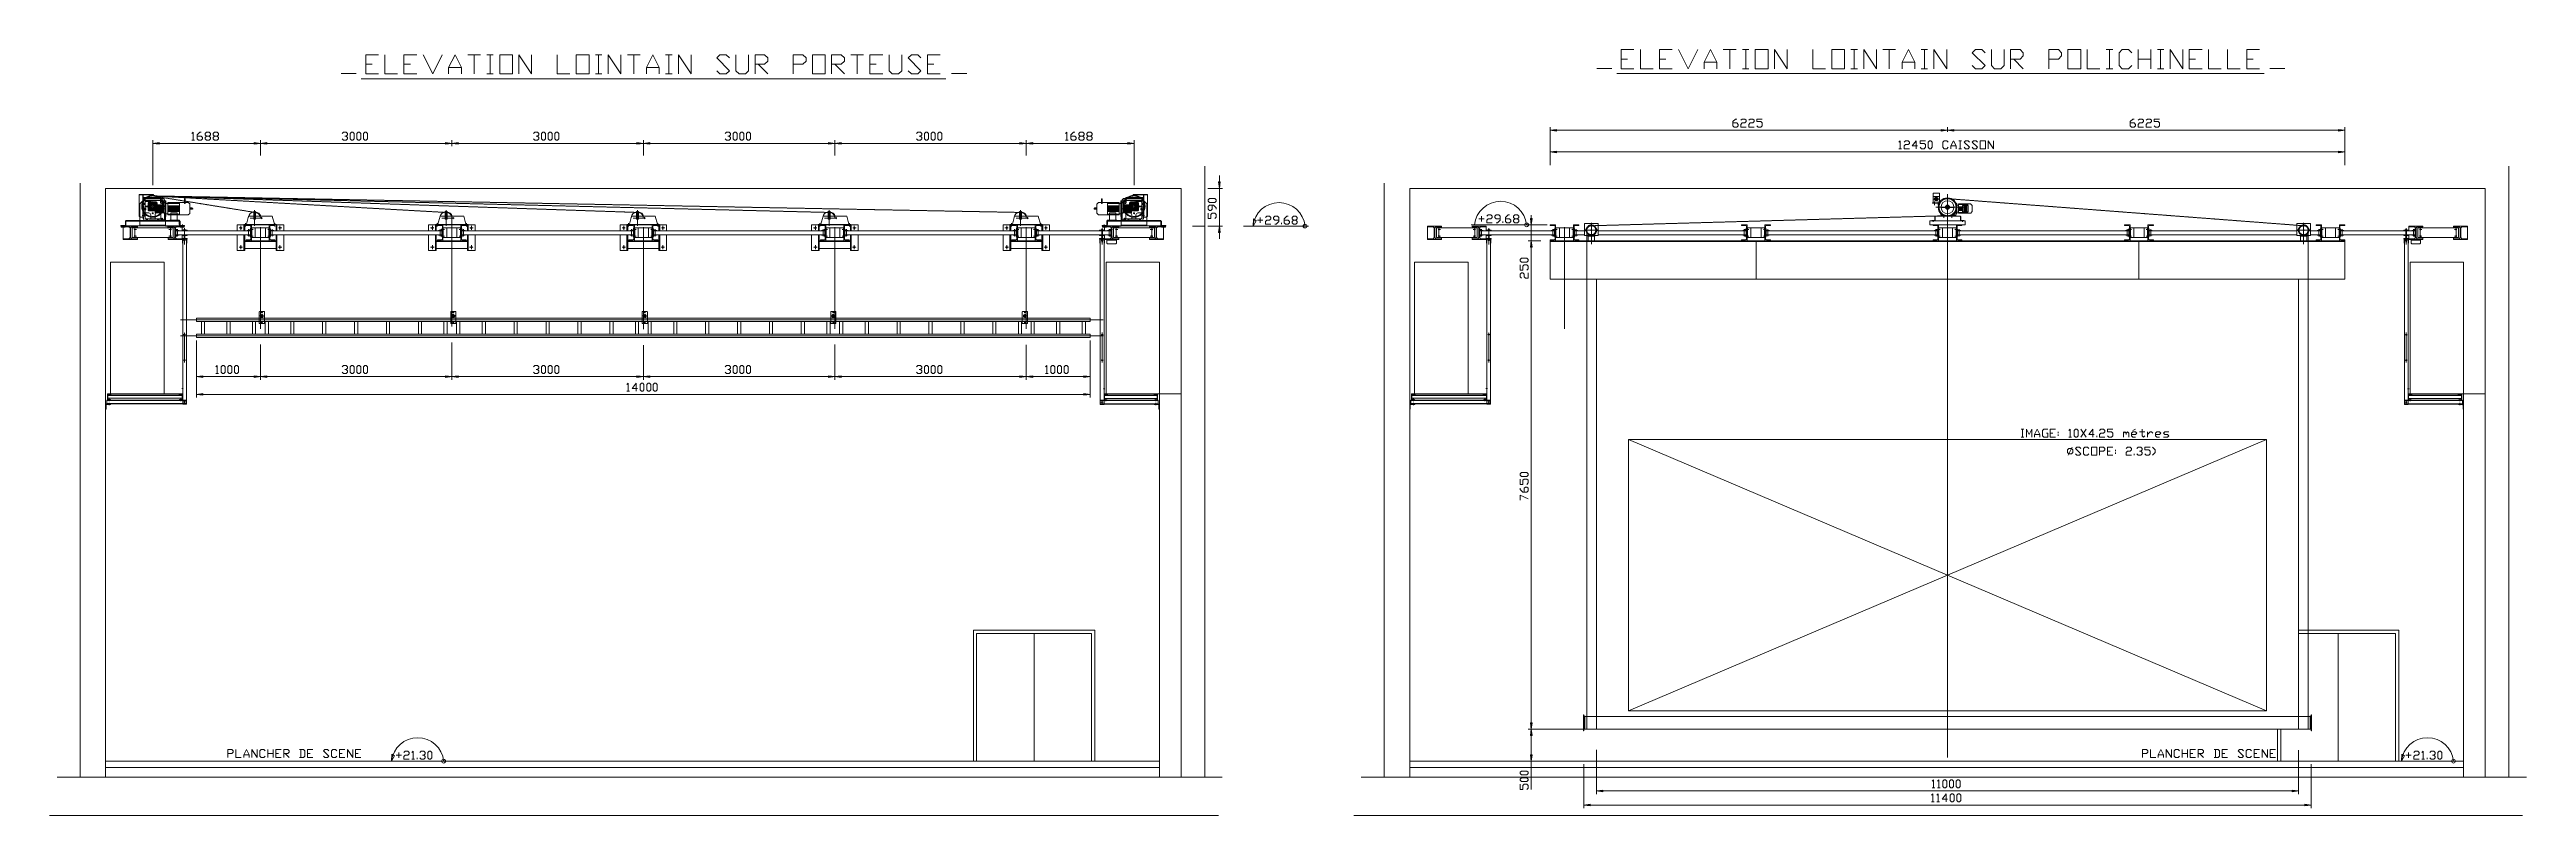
# Model space of a CAD drawing. Header units: millimetres. Extents: x 53635 to 142317, y 101101 to 147193.
# Drawn here: x 103509 to 142317, y 133843 to 145837 of the extents above; entities that cross this region are included whole.
import ezdxf

# ---------------------------------------------------------------- set-up
doc = ezdxf.new("R2010")
doc.units = ezdxf.units.MM
doc.header["$LTSCALE"] = 0.5
doc.header["$MEASUREMENT"] = 0
for name, pattern in [('AUDIT_I_010509104747-0', [0]), ('AXES', [50.8, 31.75, -6.35, 6.35, -6.35]), ('AXES2', [28.575, 19.05, -3.175, 3.175, -3.175]), ('CACHE2', [0.1875, 0.125, -0.0625]), ('CONTINU', [0])]:
    doc.linetypes.add(name, pattern=pattern)
doc.layers.get('0').update_dxf_attribs({"lineweight": 0})
doc.layers.get('DEFPOINTS').update_dxf_attribs({"linetype": 'AUDIT_I_010509104747-0', "lineweight": 0})
for name, color, linetype, lineweight in [('-AXE', 1, 'AXES2', 0), ('-beton', 6, 'Continuous', 0), ('-cot', 3, 'Continuous', 0), ('-fort', 7, 'Continuous', 0), ('ASHADE', 7, 'CONTINU', 0), ('AXE', 1, 'AXES2', 0), ('AXES', 1, 'AXES', 0), ('Axes1', 1, 'AXES', 0), ('beton', 6, 'Continuous', 0), ('betonfin', 1, 'Continuous', 0), ('CACHE', 1, 'CACHE2', 0), ('COT', 3, 'Continuous', 0), ('Equipement', 7, 'Continuous', 0), ('FIN', 1, 'Continuous', 0), ('FORT', 7, 'Continuous', 0)]:
    doc.layers.add(name, color=color, linetype=linetype, lineweight=lineweight)
doc.styles.add('_TCW_TXTSTY_1', font='TIMES.TTF')
doc.styles.get("Standard").update_dxf_attribs({"font": 'TXT.SHX'})
doc.dimstyles.get("Standard").update_dxf_attribs({"dimscale": 10, "dimtxt": 1.5, "dimasz": 2, "dimexe": 1, "dimexo": 1, "dimgap": 1, "dimtad": 1, "dimrnd": 0.5, "dimdsep": 46, "dimtxsty": '_TCW_TXTSTY_1', "dimcen": 0.09, "dimclrd": 3, "dimclre": 3, "dimclrt": 3, "dimadec": 0, "dimazin": 0, "dimtfac": 1, "dimtdec": 3, "dimtmove": 0, "dimatfit": 0, "dimfxl": 1, "dimfrac": 2, "dimtolj": 1, "dimtzin": 0, "dimarcsym": 0})

msp = doc.modelspace()

# ---------------------------------------------------------------- blocks, each defined once
blk = doc.blocks.new('*D23')
at = {"layer": 'COT', "linetype": 'Continuous'}
for points in [[(127546, 134004), (127646, 133991), (127646, 134017)], [(138946, 134004), (138846, 134017), (138846, 133991)]]:
    blk.add_hatch(color=3, dxfattribs=at).paths.add_polyline_path(points)
at = {"linetype": 'ByBlock'}
for points in [[(133017, 134054), (133017, 134179), (132996, 134158)], [(133100, 134054), (133100, 134179), (133079, 134158)]]:
    blk.add_lwpolyline(points, dxfattribs=at)
at = {"linetype": 'ByBlock', "flags": 128}
for points in [[(132996, 134054), (133037, 134054)], [(133079, 134054), (133121, 134054)], [(133225, 134054), (133225, 134179), (133162, 134096), (133246, 134096)], [(133308, 134054), (133329, 134054), (133350, 134075), (133350, 134158), (133329, 134179), (133308, 134179), (133287, 134158), (133287, 134075), (133308, 134054)], [(133412, 134054), (133433, 134054), (133454, 134075), (133454, 134158), (133433, 134179), (133412, 134179), (133392, 134158), (133392, 134075), (133412, 134054)]]:
    blk.add_lwpolyline(points, dxfattribs=at)
at = {"layer": 'COT', "color": 3, "linetype": 'Continuous'}
for p, q in [((127546, 134647), (127546, 133954)), ((138946, 134647), (138946, 133954))]:
    blk.add_line(p, q, dxfattribs=at)
at = {"layer": 'COT', "color": 3, "linetype": 'Continuous', "flags": 128}
for points in [[(127546, 134004), (127646, 133991), (127646, 134017)], [(138946, 134004), (138846, 134017), (138846, 133991)]]:
    blk.add_lwpolyline(points, close=True, dxfattribs=at)
for points in [[(127646, 134004), (127646, 134004), (127646, 134004), (138846, 134004)], [(138846, 134004), (138846, 134004), (138846, 134004), (138846, 134004)]]:
    blk.add_lwpolyline(points, dxfattribs=at)
blk = doc.blocks.new('*D24')
at = {"layer": 'COT', "linetype": 'Continuous'}
for points in [[(127746, 134227), (127846, 134214), (127846, 134240)], [(138746, 134227), (138646, 134240), (138646, 134214)]]:
    blk.add_hatch(color=3, dxfattribs=at).paths.add_polyline_path(points)
at = {"linetype": 'ByBlock'}
for points in [[(133027, 134277), (133027, 134402), (133006, 134381)], [(133110, 134277), (133110, 134402), (133089, 134381)]]:
    blk.add_lwpolyline(points, dxfattribs=at)
at = {"linetype": 'ByBlock', "flags": 128}
for points in [[(133006, 134277), (133048, 134277)], [(133089, 134277), (133131, 134277)], [(133194, 134277), (133214, 134277), (133235, 134298), (133235, 134381), (133214, 134402), (133194, 134402), (133173, 134381), (133173, 134298), (133194, 134277)], [(133298, 134277), (133319, 134277), (133339, 134298), (133339, 134381), (133319, 134402), (133298, 134402), (133277, 134381), (133277, 134298), (133298, 134277)], [(133402, 134277), (133423, 134277), (133444, 134298), (133444, 134381), (133423, 134402), (133402, 134402), (133381, 134381), (133381, 134298), (133402, 134277)]]:
    blk.add_lwpolyline(points, dxfattribs=at)
at = {"layer": 'COT', "color": 3, "linetype": 'Continuous'}
for p, q in [((127746, 134869), (127746, 134177)), ((138746, 134867), (138746, 134177))]:
    blk.add_line(p, q, dxfattribs=at)
at = {"layer": 'COT', "color": 3, "linetype": 'Continuous', "flags": 128}
for points in [[(127746, 134227), (127846, 134214), (127846, 134240)], [(138746, 134227), (138646, 134240), (138646, 134214)]]:
    blk.add_lwpolyline(points, close=True, dxfattribs=at)
for points in [[(127846, 134227), (127846, 134227), (127846, 134227), (138646, 134227)], [(138646, 134227), (138646, 134227), (138646, 134227), (138646, 134227)]]:
    blk.add_lwpolyline(points, dxfattribs=at)
blk = doc.blocks.new('*D31')
at = {"layer": 'COT', "linetype": 'Continuous'}
for points in [[(105813, 140436), (105913, 140423), (105913, 140449)], [(119813, 140436), (119713, 140449), (119713, 140423)]]:
    blk.add_hatch(color=3, dxfattribs=at).paths.add_polyline_path(points)
at = {"linetype": 'ByBlock'}
blk.add_lwpolyline([(112573, 140486), (112573, 140611), (112553, 140590)], dxfattribs=at)
at = {"linetype": 'ByBlock', "flags": 128}
for points in [[(112553, 140486), (112594, 140486)], [(112698, 140486), (112698, 140611), (112636, 140528), (112719, 140528)], [(112782, 140486), (112803, 140486), (112823, 140507), (112823, 140590), (112803, 140611), (112782, 140611), (112761, 140590), (112761, 140507), (112782, 140486)], [(112886, 140486), (112907, 140486), (112928, 140507), (112928, 140590), (112907, 140611), (112886, 140611), (112865, 140590), (112865, 140507), (112886, 140486)], [(112990, 140486), (113011, 140486), (113032, 140507), (113032, 140590), (113011, 140611), (112990, 140611), (112969, 140590), (112969, 140507), (112990, 140486)]]:
    blk.add_lwpolyline(points, dxfattribs=at)
at = {"layer": 'COT', "color": 3, "linetype": 'Continuous'}
for p, q in [((105813, 141280), (105813, 140386)), ((119813, 141280), (119813, 140386))]:
    blk.add_line(p, q, dxfattribs=at)
at = {"layer": 'COT', "color": 3, "linetype": 'Continuous', "flags": 128}
for points in [[(105813, 140436), (105913, 140423), (105913, 140449)], [(119813, 140436), (119713, 140449), (119713, 140423)]]:
    blk.add_lwpolyline(points, close=True, dxfattribs=at)
for points in [[(105913, 140436), (105913, 140436), (105913, 140436), (112813, 140436)], [(119713, 140436), (119713, 140436), (119713, 140436), (112813, 140436)]]:
    blk.add_lwpolyline(points, dxfattribs=at)
blk = doc.blocks.new('*D32')
at = {"layer": 'COT', "linetype": 'Continuous'}
for points in [[(105813, 140716), (105913, 140703), (105913, 140729)], [(106813, 140716), (106713, 140729), (106713, 140703)]]:
    blk.add_hatch(color=3, dxfattribs=at).paths.add_polyline_path(points)
at = {"linetype": 'ByBlock'}
blk.add_lwpolyline([(106136, 140766), (106136, 140891), (106115, 140870)], dxfattribs=at)
at = {"linetype": 'ByBlock', "flags": 128}
for points in [[(106219, 140766), (106240, 140766), (106261, 140787), (106261, 140870), (106240, 140891), (106219, 140891), (106198, 140870), (106198, 140787), (106219, 140766)], [(106323, 140766), (106344, 140766), (106365, 140787), (106365, 140870), (106344, 140891), (106323, 140891), (106303, 140870), (106303, 140787), (106323, 140766)], [(106428, 140766), (106448, 140766), (106469, 140787), (106469, 140870), (106448, 140891), (106428, 140891), (106407, 140870), (106407, 140787), (106428, 140766)], [(106115, 140766), (106157, 140766)]]:
    blk.add_lwpolyline(points, dxfattribs=at)
at = {"layer": 'COT', "color": 3, "linetype": 'Continuous'}
for p, q in [((105813, 141032), (105813, 140666)), ((106813, 141217), (106813, 140666))]:
    blk.add_line(p, q, dxfattribs=at)
at = {"layer": 'COT', "color": 3, "linetype": 'Continuous', "flags": 128}
for points in [[(105813, 140716), (105913, 140703), (105913, 140729)], [(106813, 140716), (106713, 140729), (106713, 140703)]]:
    blk.add_lwpolyline(points, close=True, dxfattribs=at)
for points in [[(105913, 140716), (105913, 140716), (105913, 140716), (106313, 140716)], [(106713, 140716), (106713, 140716), (106713, 140716), (106313, 140716)]]:
    blk.add_lwpolyline(points, dxfattribs=at)
blk = doc.blocks.new('*D33')
at = {"layer": 'COT', "linetype": 'Continuous'}
for points in [[(106813, 140716), (106913, 140703), (106913, 140729)], [(109813, 140716), (109713, 140729), (109713, 140703)]]:
    blk.add_hatch(color=3, dxfattribs=at).paths.add_polyline_path(points)
at = {"linetype": 'ByBlock', "flags": 128}
for points in [[(108094, 140870), (108115, 140891), (108157, 140891), (108178, 140870), (108178, 140849), (108157, 140828), (108136, 140828)], [(108240, 140766), (108261, 140766), (108282, 140787), (108282, 140870), (108261, 140891), (108240, 140891), (108219, 140870), (108219, 140787), (108240, 140766)], [(108344, 140766), (108365, 140766), (108386, 140787), (108386, 140870), (108365, 140891), (108344, 140891), (108323, 140870), (108323, 140787), (108344, 140766)], [(108448, 140766), (108469, 140766), (108490, 140787), (108490, 140870), (108469, 140891), (108448, 140891), (108428, 140870), (108428, 140787), (108448, 140766)]]:
    blk.add_lwpolyline(points, dxfattribs=at)
at = {"linetype": 'ByBlock'}
blk.add_lwpolyline([(108157, 140828), (108178, 140807), (108178, 140787), (108157, 140766), (108115, 140766), (108094, 140787)], dxfattribs=at)
at = {"layer": 'COT', "color": 3, "linetype": 'Continuous'}
for p, q in [((106813, 141217), (106813, 140666)), ((109813, 141251), (109813, 140666))]:
    blk.add_line(p, q, dxfattribs=at)
at = {"layer": 'COT', "color": 3, "linetype": 'Continuous', "flags": 128}
for points in [[(106813, 140716), (106913, 140703), (106913, 140729)], [(109813, 140716), (109713, 140729), (109713, 140703)]]:
    blk.add_lwpolyline(points, close=True, dxfattribs=at)
for points in [[(106913, 140716), (106913, 140716), (106913, 140716), (108313, 140716)], [(109713, 140716), (109713, 140716), (109713, 140716), (108313, 140716)]]:
    blk.add_lwpolyline(points, dxfattribs=at)
blk = doc.blocks.new('*D34')
at = {"layer": 'COT', "linetype": 'Continuous'}
for points in [[(109813, 140716), (109913, 140703), (109913, 140729)], [(112813, 140716), (112713, 140729), (112713, 140703)]]:
    blk.add_hatch(color=3, dxfattribs=at).paths.add_polyline_path(points)
at = {"linetype": 'ByBlock', "flags": 128}
for points in [[(111094, 140870), (111115, 140891), (111157, 140891), (111178, 140870), (111178, 140849), (111157, 140828), (111136, 140828)], [(111240, 140766), (111261, 140766), (111282, 140787), (111282, 140870), (111261, 140891), (111240, 140891), (111219, 140870), (111219, 140787), (111240, 140766)], [(111344, 140766), (111365, 140766), (111386, 140787), (111386, 140870), (111365, 140891), (111344, 140891), (111323, 140870), (111323, 140787), (111344, 140766)], [(111448, 140766), (111469, 140766), (111490, 140787), (111490, 140870), (111469, 140891), (111448, 140891), (111428, 140870), (111428, 140787), (111448, 140766)]]:
    blk.add_lwpolyline(points, dxfattribs=at)
at = {"linetype": 'ByBlock'}
blk.add_lwpolyline([(111157, 140828), (111178, 140807), (111178, 140787), (111157, 140766), (111115, 140766), (111094, 140787)], dxfattribs=at)
at = {"layer": 'COT', "color": 3, "linetype": 'Continuous'}
for p, q in [((109813, 141201), (109813, 140666)), ((112813, 141209), (112813, 140666))]:
    blk.add_line(p, q, dxfattribs=at)
at = {"layer": 'COT', "color": 3, "linetype": 'Continuous', "flags": 128}
for points in [[(109813, 140716), (109913, 140703), (109913, 140729)], [(112813, 140716), (112713, 140729), (112713, 140703)]]:
    blk.add_lwpolyline(points, close=True, dxfattribs=at)
for points in [[(109913, 140716), (109913, 140716), (109913, 140716), (111313, 140716)], [(112713, 140716), (112713, 140716), (112713, 140716), (111313, 140716)]]:
    blk.add_lwpolyline(points, dxfattribs=at)
blk = doc.blocks.new('*D35')
at = {"layer": 'COT', "linetype": 'Continuous'}
for points in [[(112813, 140716), (112913, 140703), (112913, 140729)], [(115813, 140716), (115713, 140729), (115713, 140703)]]:
    blk.add_hatch(color=3, dxfattribs=at).paths.add_polyline_path(points)
at = {"linetype": 'ByBlock', "flags": 128}
for points in [[(114094, 140870), (114115, 140891), (114157, 140891), (114178, 140870), (114178, 140849), (114157, 140828), (114136, 140828)], [(114240, 140766), (114261, 140766), (114282, 140787), (114282, 140870), (114261, 140891), (114240, 140891), (114219, 140870), (114219, 140787), (114240, 140766)], [(114344, 140766), (114365, 140766), (114386, 140787), (114386, 140870), (114365, 140891), (114344, 140891), (114323, 140870), (114323, 140787), (114344, 140766)], [(114448, 140766), (114469, 140766), (114490, 140787), (114490, 140870), (114469, 140891), (114448, 140891), (114428, 140870), (114428, 140787), (114448, 140766)]]:
    blk.add_lwpolyline(points, dxfattribs=at)
at = {"linetype": 'ByBlock'}
blk.add_lwpolyline([(114157, 140828), (114178, 140807), (114178, 140787), (114157, 140766), (114115, 140766), (114094, 140787)], dxfattribs=at)
at = {"layer": 'COT', "color": 3, "linetype": 'Continuous'}
for p, q in [((112813, 141209), (112813, 140666)), ((115813, 141217), (115813, 140666))]:
    blk.add_line(p, q, dxfattribs=at)
at = {"layer": 'COT', "color": 3, "linetype": 'Continuous', "flags": 128}
for points in [[(112813, 140716), (112913, 140703), (112913, 140729)], [(115813, 140716), (115713, 140729), (115713, 140703)]]:
    blk.add_lwpolyline(points, close=True, dxfattribs=at)
for points in [[(112913, 140716), (112913, 140716), (112913, 140716), (114313, 140716)], [(115713, 140716), (115713, 140716), (115713, 140716), (114313, 140716)]]:
    blk.add_lwpolyline(points, dxfattribs=at)
blk = doc.blocks.new('*D36')
at = {"layer": 'COT', "linetype": 'Continuous'}
for points in [[(115813, 140716), (115913, 140703), (115913, 140729)], [(118813, 140716), (118713, 140729), (118713, 140703)]]:
    blk.add_hatch(color=3, dxfattribs=at).paths.add_polyline_path(points)
at = {"linetype": 'ByBlock', "flags": 128}
for points in [[(117094, 140870), (117115, 140891), (117157, 140891), (117178, 140870), (117178, 140849), (117157, 140828), (117136, 140828)], [(117240, 140766), (117261, 140766), (117282, 140787), (117282, 140870), (117261, 140891), (117240, 140891), (117219, 140870), (117219, 140787), (117240, 140766)], [(117344, 140766), (117365, 140766), (117386, 140787), (117386, 140870), (117365, 140891), (117344, 140891), (117323, 140870), (117323, 140787), (117344, 140766)], [(117448, 140766), (117469, 140766), (117490, 140787), (117490, 140870), (117469, 140891), (117448, 140891), (117428, 140870), (117428, 140787), (117448, 140766)]]:
    blk.add_lwpolyline(points, dxfattribs=at)
at = {"linetype": 'ByBlock'}
blk.add_lwpolyline([(117157, 140828), (117178, 140807), (117178, 140787), (117157, 140766), (117115, 140766), (117094, 140787)], dxfattribs=at)
at = {"layer": 'COT', "color": 3, "linetype": 'Continuous'}
for p, q in [((115813, 141217), (115813, 140666)), ((118813, 141215), (118813, 140666))]:
    blk.add_line(p, q, dxfattribs=at)
at = {"layer": 'COT', "color": 3, "linetype": 'Continuous', "flags": 128}
for points in [[(115813, 140716), (115913, 140703), (115913, 140729)], [(118813, 140716), (118713, 140729), (118713, 140703)]]:
    blk.add_lwpolyline(points, close=True, dxfattribs=at)
for points in [[(115913, 140716), (115913, 140716), (115913, 140716), (117313, 140716)], [(118713, 140716), (118713, 140716), (118713, 140716), (117313, 140716)]]:
    blk.add_lwpolyline(points, dxfattribs=at)
blk = doc.blocks.new('*D37')
at = {"layer": 'COT', "linetype": 'Continuous'}
for points in [[(118813, 140716), (118913, 140703), (118913, 140729)], [(119813, 140716), (119713, 140729), (119713, 140703)]]:
    blk.add_hatch(color=3, dxfattribs=at).paths.add_polyline_path(points)
at = {"linetype": 'ByBlock'}
blk.add_lwpolyline([(119136, 140766), (119136, 140891), (119115, 140870)], dxfattribs=at)
at = {"linetype": 'ByBlock', "flags": 128}
for points in [[(119219, 140766), (119240, 140766), (119261, 140787), (119261, 140870), (119240, 140891), (119219, 140891), (119198, 140870), (119198, 140787), (119219, 140766)], [(119323, 140766), (119344, 140766), (119365, 140787), (119365, 140870), (119344, 140891), (119323, 140891), (119303, 140870), (119303, 140787), (119323, 140766)], [(119428, 140766), (119448, 140766), (119469, 140787), (119469, 140870), (119448, 140891), (119428, 140891), (119407, 140870), (119407, 140787), (119428, 140766)], [(119115, 140766), (119157, 140766)]]:
    blk.add_lwpolyline(points, dxfattribs=at)
at = {"layer": 'COT', "color": 3, "linetype": 'Continuous'}
for p, q in [((118813, 141165), (118813, 140666)), ((119813, 141032), (119813, 140666))]:
    blk.add_line(p, q, dxfattribs=at)
at = {"layer": 'COT', "color": 3, "linetype": 'Continuous', "flags": 128}
for points in [[(118813, 140716), (118913, 140703), (118913, 140729)], [(119813, 140716), (119713, 140729), (119713, 140703)]]:
    blk.add_lwpolyline(points, close=True, dxfattribs=at)
for points in [[(118913, 140716), (118913, 140716), (118913, 140716), (119313, 140716)], [(119713, 140716), (119713, 140716), (119713, 140716), (119313, 140716)]]:
    blk.add_lwpolyline(points, dxfattribs=at)
blk = doc.blocks.new('*D38')
at = {"layer": 'COT', "linetype": 'Continuous'}
for points in [[(126724, 142843), (126711, 142743), (126737, 142743)], [(126724, 135193), (126737, 135293), (126711, 135293)]]:
    blk.add_hatch(color=3, dxfattribs=at).paths.add_polyline_path(points)
at = {"linetype": 'ByBlock', "flags": 128}
for points in [[(126674, 139174), (126674, 139195), (126654, 139216), (126570, 139216), (126549, 139195), (126549, 139174), (126570, 139153), (126654, 139153), (126674, 139174)], [(126654, 139028), (126674, 139049), (126674, 139091), (126654, 139111), (126612, 139111), (126591, 139091), (126591, 139028), (126549, 139028), (126549, 139111)], [(126612, 138903), (126612, 138966), (126633, 138986), (126654, 138986), (126674, 138966), (126674, 138924), (126654, 138903), (126591, 138903), (126549, 138945), (126549, 138966)], [(126549, 138778), (126549, 138861), (126674, 138799)]]:
    blk.add_lwpolyline(points, dxfattribs=at)
at = {"layer": 'COT', "color": 3, "linetype": 'Continuous'}
for p, q in [((126871, 142843), (126674, 142843)), ((127696, 135193), (126674, 135193))]:
    blk.add_line(p, q, dxfattribs=at)
at = {"layer": 'COT', "color": 3, "linetype": 'Continuous', "flags": 128}
for points in [[(126724, 142843), (126711, 142743), (126737, 142743)], [(126724, 135193), (126737, 135293), (126711, 135293)]]:
    blk.add_lwpolyline(points, close=True, dxfattribs=at)
for points in [[(126724, 142743), (126724, 142743), (126724, 142743), (126724, 139018)], [(126724, 135293), (126724, 135293), (126724, 135293), (126724, 139018)]]:
    blk.add_lwpolyline(points, dxfattribs=at)
blk = doc.blocks.new('*D39')
at = {"layer": 'COT', "linetype": 'Continuous'}
for points in [[(126725, 143093), (126738, 143193), (126712, 143193)], [(126725, 142843), (126712, 142743), (126738, 142743)]]:
    blk.add_hatch(color=3, dxfattribs=at).paths.add_polyline_path(points)
at = {"linetype": 'ByBlock', "flags": 128}
for points in [[(126675, 142530), (126675, 142551), (126654, 142572), (126570, 142572), (126550, 142551), (126550, 142530), (126570, 142509), (126654, 142509), (126675, 142530)], [(126654, 142384), (126675, 142405), (126675, 142447), (126654, 142468), (126612, 142468), (126591, 142447), (126591, 142384), (126550, 142384), (126550, 142468)], [(126570, 142259), (126550, 142280), (126550, 142322), (126570, 142343), (126591, 142343), (126612, 142322), (126612, 142280), (126633, 142259), (126675, 142259), (126675, 142343)]]:
    blk.add_lwpolyline(points, dxfattribs=at)
at = {"layer": 'COT', "color": 3, "linetype": 'Continuous'}
for p, q in [((126975, 143093), (126675, 143093)), ((126875, 142843), (126675, 142843))]:
    blk.add_line(p, q, dxfattribs=at)
at = {"layer": 'COT', "color": 3, "linetype": 'Continuous', "flags": 128}
for points in [[(126725, 143243), (126725, 143193)], [(126725, 142843), (126725, 142613), (126725, 142259), (126725, 142259)]]:
    blk.add_lwpolyline(points, dxfattribs=at)
for points in [[(126725, 143093), (126738, 143193), (126712, 143193)], [(126725, 142843), (126712, 142743), (126738, 142743)]]:
    blk.add_lwpolyline(points, close=True, dxfattribs=at)
at = {"layer": 'COT', "color": 3, "linetype": 'Continuous'}
blk.add_lwpolyline([(126725, 143093), (126725, 142843)], dxfattribs=at)
blk = doc.blocks.new('*D40')
at = {"layer": 'COT', "linetype": 'Continuous'}
for points in [[(115813, 144368), (115913, 144355), (115913, 144381)], [(118813, 144368), (118713, 144381), (118713, 144355)]]:
    blk.add_hatch(color=3, dxfattribs=at).paths.add_polyline_path(points)
at = {"linetype": 'ByBlock', "flags": 128}
for points in [[(117094, 144522), (117115, 144543), (117157, 144543), (117178, 144522), (117178, 144501), (117157, 144480), (117136, 144480)], [(117240, 144418), (117261, 144418), (117282, 144438), (117282, 144522), (117261, 144543), (117240, 144543), (117219, 144522), (117219, 144438), (117240, 144418)], [(117344, 144418), (117365, 144418), (117386, 144438), (117386, 144522), (117365, 144543), (117344, 144543), (117323, 144522), (117323, 144438), (117344, 144418)], [(117448, 144418), (117469, 144418), (117490, 144438), (117490, 144522), (117469, 144543), (117448, 144543), (117428, 144522), (117428, 144438), (117448, 144418)]]:
    blk.add_lwpolyline(points, dxfattribs=at)
at = {"linetype": 'ByBlock'}
blk.add_lwpolyline([(117157, 144480), (117178, 144459), (117178, 144438), (117157, 144418), (117115, 144418), (117094, 144438)], dxfattribs=at)
at = {"layer": 'COT', "color": 3, "linetype": 'Continuous'}
for p, q in [((115813, 144322), (115813, 144418)), ((118813, 144180), (118813, 144418))]:
    blk.add_line(p, q, dxfattribs=at)
at = {"layer": 'COT', "color": 3, "linetype": 'Continuous', "flags": 128}
for points in [[(115813, 144368), (115913, 144355), (115913, 144381)], [(118813, 144368), (118713, 144381), (118713, 144355)]]:
    blk.add_lwpolyline(points, close=True, dxfattribs=at)
for points in [[(115913, 144368), (115913, 144368), (115913, 144368), (117313, 144368)], [(118713, 144368), (118713, 144368), (118713, 144368), (117313, 144368)]]:
    blk.add_lwpolyline(points, dxfattribs=at)
blk = doc.blocks.new('*D41')
at = {"layer": 'COT', "linetype": 'Continuous'}
for points in [[(109813, 144368), (109913, 144355), (109913, 144381)], [(112813, 144368), (112713, 144381), (112713, 144355)]]:
    blk.add_hatch(color=3, dxfattribs=at).paths.add_polyline_path(points)
at = {"linetype": 'ByBlock', "flags": 128}
for points in [[(111094, 144522), (111115, 144543), (111157, 144543), (111178, 144522), (111178, 144501), (111157, 144480), (111136, 144480)], [(111240, 144418), (111261, 144418), (111282, 144438), (111282, 144522), (111261, 144543), (111240, 144543), (111219, 144522), (111219, 144438), (111240, 144418)], [(111344, 144418), (111365, 144418), (111386, 144438), (111386, 144522), (111365, 144543), (111344, 144543), (111323, 144522), (111323, 144438), (111344, 144418)], [(111448, 144418), (111469, 144418), (111490, 144438), (111490, 144522), (111469, 144543), (111448, 144543), (111428, 144522), (111428, 144438), (111448, 144418)]]:
    blk.add_lwpolyline(points, dxfattribs=at)
at = {"linetype": 'ByBlock'}
blk.add_lwpolyline([(111157, 144480), (111178, 144459), (111178, 144438), (111157, 144418), (111115, 144418), (111094, 144438)], dxfattribs=at)
at = {"layer": 'COT', "color": 3, "linetype": 'Continuous'}
for p, q in [((109813, 144322), (109813, 144418)), ((112813, 144180), (112813, 144418))]:
    blk.add_line(p, q, dxfattribs=at)
at = {"layer": 'COT', "color": 3, "linetype": 'Continuous', "flags": 128}
for points in [[(109813, 144368), (109913, 144355), (109913, 144381)], [(112813, 144368), (112713, 144381), (112713, 144355)]]:
    blk.add_lwpolyline(points, close=True, dxfattribs=at)
for points in [[(109913, 144368), (109913, 144368), (109913, 144368), (111313, 144368)], [(112713, 144368), (112713, 144368), (112713, 144368), (111313, 144368)]]:
    blk.add_lwpolyline(points, dxfattribs=at)
blk = doc.blocks.new('*D42')
at = {"layer": 'COT', "linetype": 'Continuous'}
for points in [[(112813, 144368), (112913, 144355), (112913, 144381)], [(115813, 144368), (115713, 144381), (115713, 144355)]]:
    blk.add_hatch(color=3, dxfattribs=at).paths.add_polyline_path(points)
at = {"linetype": 'ByBlock', "flags": 128}
for points in [[(114094, 144522), (114115, 144543), (114157, 144543), (114178, 144522), (114178, 144501), (114157, 144480), (114136, 144480)], [(114240, 144418), (114261, 144418), (114282, 144438), (114282, 144522), (114261, 144543), (114240, 144543), (114219, 144522), (114219, 144438), (114240, 144418)], [(114344, 144418), (114365, 144418), (114386, 144438), (114386, 144522), (114365, 144543), (114344, 144543), (114323, 144522), (114323, 144438), (114344, 144418)], [(114448, 144418), (114469, 144418), (114490, 144438), (114490, 144522), (114469, 144543), (114448, 144543), (114428, 144522), (114428, 144438), (114448, 144418)]]:
    blk.add_lwpolyline(points, dxfattribs=at)
at = {"linetype": 'ByBlock'}
blk.add_lwpolyline([(114157, 144480), (114178, 144459), (114178, 144438), (114157, 144418), (114115, 144418), (114094, 144438)], dxfattribs=at)
at = {"layer": 'COT', "color": 3, "linetype": 'Continuous'}
for p, q in [((112813, 144180), (112813, 144418)), ((115813, 144180), (115813, 144418))]:
    blk.add_line(p, q, dxfattribs=at)
at = {"layer": 'COT', "color": 3, "linetype": 'Continuous', "flags": 128}
for points in [[(112813, 144368), (112913, 144355), (112913, 144381)], [(115813, 144368), (115713, 144381), (115713, 144355)]]:
    blk.add_lwpolyline(points, close=True, dxfattribs=at)
for points in [[(112913, 144368), (112913, 144368), (112913, 144368), (114313, 144368)], [(115713, 144368), (115713, 144368), (115713, 144368), (114313, 144368)]]:
    blk.add_lwpolyline(points, dxfattribs=at)
blk = doc.blocks.new('*D43')
at = {"layer": 'COT', "linetype": 'Continuous'}
for points in [[(118813, 144368), (118913, 144355), (118913, 144381)], [(120501, 144368), (120401, 144381), (120401, 144355)]]:
    blk.add_hatch(color=3, dxfattribs=at).paths.add_polyline_path(points)
at = {"linetype": 'ByBlock'}
for points in [[(119448, 144418), (119448, 144543), (119428, 144522)], [(119657, 144480), (119636, 144459), (119636, 144438), (119657, 144418)], [(119782, 144480), (119761, 144459), (119761, 144438), (119782, 144418)]]:
    blk.add_lwpolyline(points, dxfattribs=at)
at = {"linetype": 'ByBlock', "flags": 128}
for points in [[(119428, 144418), (119469, 144418)], [(119511, 144480), (119573, 144480), (119594, 144459), (119594, 144438), (119573, 144418), (119532, 144418), (119511, 144438), (119511, 144501), (119553, 144543), (119573, 144543)], [(119657, 144418), (119698, 144418), (119719, 144438), (119719, 144459), (119698, 144480), (119657, 144480), (119636, 144501), (119636, 144522), (119657, 144543), (119698, 144543), (119719, 144522), (119719, 144501), (119698, 144480)], [(119782, 144418), (119823, 144418), (119844, 144438), (119844, 144459), (119823, 144480), (119782, 144480), (119761, 144501), (119761, 144522), (119782, 144543), (119823, 144543), (119844, 144522), (119844, 144501), (119823, 144480)]]:
    blk.add_lwpolyline(points, dxfattribs=at)
at = {"layer": 'COT', "color": 3, "linetype": 'Continuous'}
for p, q in [((118813, 144230), (118813, 144418)), ((120501, 143713), (120501, 144418))]:
    blk.add_line(p, q, dxfattribs=at)
at = {"layer": 'COT', "color": 3, "linetype": 'Continuous', "flags": 128}
for points in [[(118813, 144368), (118913, 144355), (118913, 144381)], [(120501, 144368), (120401, 144381), (120401, 144355)]]:
    blk.add_lwpolyline(points, close=True, dxfattribs=at)
for points in [[(118913, 144368), (118913, 144368), (118913, 144368), (119657, 144368)], [(120401, 144368), (120401, 144368), (120401, 144368), (119657, 144368)]]:
    blk.add_lwpolyline(points, dxfattribs=at)
blk = doc.blocks.new('*D44')
at = {"layer": 'COT', "linetype": 'Continuous'}
for points in [[(106813, 144368), (106913, 144355), (106913, 144381)], [(109813, 144368), (109713, 144381), (109713, 144355)]]:
    blk.add_hatch(color=3, dxfattribs=at).paths.add_polyline_path(points)
at = {"linetype": 'ByBlock', "flags": 128}
for points in [[(108094, 144522), (108115, 144543), (108157, 144543), (108178, 144522), (108178, 144501), (108157, 144480), (108136, 144480)], [(108240, 144418), (108261, 144418), (108282, 144438), (108282, 144522), (108261, 144543), (108240, 144543), (108219, 144522), (108219, 144438), (108240, 144418)], [(108344, 144418), (108365, 144418), (108386, 144438), (108386, 144522), (108365, 144543), (108344, 144543), (108323, 144522), (108323, 144438), (108344, 144418)], [(108448, 144418), (108469, 144418), (108490, 144438), (108490, 144522), (108469, 144543), (108448, 144543), (108428, 144522), (108428, 144438), (108448, 144418)]]:
    blk.add_lwpolyline(points, dxfattribs=at)
at = {"linetype": 'ByBlock'}
blk.add_lwpolyline([(108157, 144480), (108178, 144459), (108178, 144438), (108157, 144418), (108115, 144418), (108094, 144438)], dxfattribs=at)
at = {"layer": 'COT', "color": 3, "linetype": 'Continuous'}
for p, q in [((106813, 144180), (106813, 144418)), ((109813, 144322), (109813, 144418))]:
    blk.add_line(p, q, dxfattribs=at)
at = {"layer": 'COT', "color": 3, "linetype": 'Continuous', "flags": 128}
for points in [[(106813, 144368), (106913, 144355), (106913, 144381)], [(109813, 144368), (109713, 144381), (109713, 144355)]]:
    blk.add_lwpolyline(points, close=True, dxfattribs=at)
for points in [[(106913, 144368), (106913, 144368), (106913, 144368), (108313, 144368)], [(109713, 144368), (109713, 144368), (109713, 144368), (108313, 144368)]]:
    blk.add_lwpolyline(points, dxfattribs=at)
blk = doc.blocks.new('*D45')
at = {"layer": 'COT', "linetype": 'Continuous'}
for points in [[(127021, 144235), (127121, 144222), (127121, 144248)], [(139471, 144235), (139371, 144248), (139371, 144222)]]:
    blk.add_hatch(color=3, dxfattribs=at).paths.add_polyline_path(points)
at = {"linetype": 'ByBlock'}
for points in [[(132506, 144285), (132506, 144410), (132485, 144389)], [(133423, 144410), (133464, 144410)], [(133444, 144285), (133444, 144410)], [(133298, 144327), (133381, 144327)]]:
    blk.add_lwpolyline(points, dxfattribs=at)
at = {"linetype": 'ByBlock', "flags": 128}
for points in [[(132569, 144389), (132589, 144410), (132631, 144410), (132652, 144389), (132652, 144368), (132631, 144348), (132589, 144348), (132569, 144327), (132569, 144285), (132652, 144285)], [(132756, 144285), (132756, 144410), (132694, 144327), (132777, 144327)], [(132819, 144306), (132839, 144285), (132881, 144285), (132902, 144306), (132902, 144348), (132881, 144368), (132819, 144368), (132819, 144410), (132902, 144410)], [(132964, 144285), (132985, 144285), (133006, 144306), (133006, 144389), (132985, 144410), (132964, 144410), (132944, 144389), (132944, 144306), (132964, 144285)], [(133256, 144389), (133235, 144410), (133194, 144410), (133173, 144389), (133173, 144306), (133194, 144285), (133235, 144285), (133256, 144306)], [(133298, 144285), (133298, 144327), (133339, 144410), (133381, 144327), (133381, 144285)], [(133506, 144306), (133527, 144285), (133569, 144285), (133589, 144306), (133506, 144389), (133527, 144410), (133569, 144410), (133589, 144389)], [(133631, 144306), (133652, 144285), (133694, 144285), (133714, 144306), (133631, 144389), (133652, 144410), (133694, 144410), (133714, 144389)], [(133756, 144285), (133839, 144285), (133839, 144410), (133756, 144410), (133756, 144285)], [(133881, 144285), (133881, 144410), (133964, 144285), (133964, 144410)], [(132485, 144285), (132527, 144285)], [(133423, 144285), (133464, 144285)]]:
    blk.add_lwpolyline(points, dxfattribs=at)
at = {"layer": 'COT', "color": 3, "linetype": 'Continuous'}
for p, q in [((127021, 144027), (127021, 144285)), ((139471, 144027), (139471, 144285))]:
    blk.add_line(p, q, dxfattribs=at)
at = {"layer": 'COT', "color": 3, "linetype": 'Continuous', "flags": 128}
for points in [[(127021, 144235), (127121, 144222), (127121, 144248)], [(139471, 144235), (139371, 144248), (139371, 144222)]]:
    blk.add_lwpolyline(points, close=True, dxfattribs=at)
for points in [[(127121, 144235), (127121, 144235), (127121, 144235), (133246, 144235)], [(139371, 144235), (139371, 144235), (139371, 144235), (133246, 144235)]]:
    blk.add_lwpolyline(points, dxfattribs=at)
blk = doc.blocks.new('*D46')
at = {"layer": 'COT', "linetype": 'Continuous'}
for points in [[(127021, 144574), (127121, 144561), (127121, 144587)], [(133246, 144574), (133146, 144587), (133146, 144561)]]:
    blk.add_hatch(color=3, dxfattribs=at).paths.add_polyline_path(points)
at = {"linetype": 'ByBlock', "flags": 128}
for points in [[(129883, 144687), (129946, 144687), (129967, 144666), (129967, 144645), (129946, 144624), (129904, 144624), (129883, 144645), (129883, 144708), (129925, 144749), (129946, 144749)], [(130008, 144729), (130029, 144749), (130071, 144749), (130092, 144729), (130092, 144708), (130071, 144687), (130029, 144687), (130008, 144666), (130008, 144624), (130092, 144624)], [(130133, 144729), (130154, 144749), (130196, 144749), (130217, 144729), (130217, 144708), (130196, 144687), (130154, 144687), (130133, 144666), (130133, 144624), (130217, 144624)], [(130258, 144645), (130279, 144624), (130321, 144624), (130342, 144645), (130342, 144687), (130321, 144708), (130258, 144708), (130258, 144749), (130342, 144749)]]:
    blk.add_lwpolyline(points, dxfattribs=at)
at = {"layer": 'COT', "color": 3, "linetype": 'Continuous'}
for p, q in [((127021, 144158), (127021, 144624)), ((133246, 144550), (133246, 144624))]:
    blk.add_line(p, q, dxfattribs=at)
at = {"layer": 'COT', "color": 3, "linetype": 'Continuous', "flags": 128}
for points in [[(127021, 144574), (127121, 144561), (127121, 144587)], [(133246, 144574), (133146, 144587), (133146, 144561)]]:
    blk.add_lwpolyline(points, close=True, dxfattribs=at)
for points in [[(127121, 144574), (127121, 144574), (127121, 144574), (130133, 144574)], [(133146, 144574), (133146, 144574), (133146, 144574), (130133, 144574)]]:
    blk.add_lwpolyline(points, dxfattribs=at)
blk = doc.blocks.new('*D47')
at = {"layer": 'COT', "linetype": 'Continuous'}
for points in [[(133246, 144574), (133346, 144561), (133346, 144587)], [(139471, 144574), (139371, 144587), (139371, 144561)]]:
    blk.add_hatch(color=3, dxfattribs=at).paths.add_polyline_path(points)
at = {"linetype": 'ByBlock', "flags": 128}
for points in [[(136108, 144687), (136171, 144687), (136192, 144666), (136192, 144645), (136171, 144624), (136129, 144624), (136108, 144645), (136108, 144708), (136150, 144749), (136171, 144749)], [(136233, 144729), (136254, 144749), (136296, 144749), (136317, 144729), (136317, 144708), (136296, 144687), (136254, 144687), (136233, 144666), (136233, 144624), (136317, 144624)], [(136358, 144729), (136379, 144749), (136421, 144749), (136442, 144729), (136442, 144708), (136421, 144687), (136379, 144687), (136358, 144666), (136358, 144624), (136442, 144624)], [(136483, 144645), (136504, 144624), (136546, 144624), (136567, 144645), (136567, 144687), (136546, 144708), (136483, 144708), (136483, 144749), (136567, 144749)]]:
    blk.add_lwpolyline(points, dxfattribs=at)
at = {"layer": 'COT', "color": 3, "linetype": 'Continuous'}
for p, q in [((133246, 144550), (133246, 144624)), ((139471, 144158), (139471, 144624))]:
    blk.add_line(p, q, dxfattribs=at)
at = {"layer": 'COT', "color": 3, "linetype": 'Continuous', "flags": 128}
for points in [[(133246, 144574), (133346, 144561), (133346, 144587)], [(139471, 144574), (139371, 144587), (139371, 144561)]]:
    blk.add_lwpolyline(points, close=True, dxfattribs=at)
for points in [[(133346, 144574), (133346, 144574), (133346, 144574), (136358, 144574)], [(139371, 144574), (139371, 144574), (139371, 144574), (136358, 144574)]]:
    blk.add_lwpolyline(points, dxfattribs=at)
blk = doc.blocks.new('*D77')
at = {"layer": 'COT', "linetype": 'Continuous', "ltscale": 2}
for points in [[(126724, 135193), (126711, 135093), (126737, 135093)], [(126724, 134693), (126737, 134793), (126711, 134793)]]:
    blk.add_hatch(color=3, dxfattribs=at).paths.add_polyline_path(points)
at = {"linetype": 'ByBlock', "flags": 128}
for points in [[(126674, 134497), (126674, 134518), (126654, 134538), (126570, 134538), (126549, 134518), (126549, 134497), (126570, 134476), (126654, 134476), (126674, 134497)], [(126674, 134393), (126674, 134413), (126654, 134434), (126570, 134434), (126549, 134413), (126549, 134393), (126570, 134372), (126654, 134372), (126674, 134393)], [(126654, 134247), (126674, 134268), (126674, 134309), (126654, 134330), (126612, 134330), (126591, 134309), (126591, 134247), (126549, 134247), (126549, 134330)]]:
    blk.add_lwpolyline(points, dxfattribs=at)
at = {"layer": 'COT', "color": 3, "linetype": 'Continuous', "ltscale": 2}
for p, q in [((127646, 135193), (126674, 135193)), ((127696, 134693), (126674, 134693))]:
    blk.add_line(p, q, dxfattribs=at)
at = {"layer": 'COT', "color": 3, "linetype": 'Continuous', "ltscale": 2, "flags": 128}
for points in [[(126724, 135193), (126711, 135093), (126737, 135093)], [(126724, 134693), (126737, 134793), (126711, 134793)]]:
    blk.add_lwpolyline(points, close=True, dxfattribs=at)
for points in [[(126724, 135093), (126724, 134793), (126724, 134793), (126724, 134743)], [(126724, 134247), (126724, 134580), (126724, 134693), (126724, 134743)]]:
    blk.add_lwpolyline(points, dxfattribs=at)
blk = doc.blocks.new('*D92')
at = {"layer": '-cot', "linetype": 'Continuous'}
for points in [[(121839, 143663), (121852, 143763), (121826, 143763)], [(121839, 143073), (121826, 142973), (121852, 142973)]]:
    blk.add_hatch(color=3, dxfattribs=at).paths.add_polyline_path(points)
at = {"layer": '-cot', "color": 3, "linetype": 'Continuous'}
for p, q in [((121658, 143663), (121889, 143663)), ((121658, 143073), (121889, 143073))]:
    blk.add_line(p, q, dxfattribs=at)
at = {"layer": '-cot', "color": 3, "linetype": 'Continuous', "flags": 128}
for points in [[(121839, 143663), (121852, 143763), (121826, 143763)], [(121839, 143073), (121826, 142973), (121852, 142973)]]:
    blk.add_lwpolyline(points, close=True, dxfattribs=at)
for points in [[(121839, 143863), (121839, 143763)], [(121839, 142873), (121839, 142973)]]:
    blk.add_lwpolyline(points, dxfattribs=at)
at = {"layer": '-cot', "color": 3, "linetype": 'Continuous'}
for points in [[(121839, 143663), (121839, 143368)], [(121839, 143073), (121839, 143368)]]:
    blk.add_lwpolyline(points, dxfattribs=at)
at = {"linetype": 'ByBlock', "flags": 128}
for points in [[(121789, 143461), (121789, 143482), (121768, 143503), (121685, 143503), (121664, 143482), (121664, 143461), (121685, 143441), (121768, 143441), (121789, 143461)], [(121789, 143336), (121789, 143357), (121747, 143399), (121685, 143399), (121664, 143378), (121664, 143336), (121685, 143316), (121706, 143316), (121726, 143336), (121726, 143399)], [(121768, 143191), (121789, 143211), (121789, 143253), (121768, 143274), (121726, 143274), (121706, 143253), (121706, 143191), (121664, 143191), (121664, 143274)]]:
    blk.add_lwpolyline(points, dxfattribs=at)
blk = doc.blocks.new('*D93')
at = {"layer": 'COT', "linetype": 'Continuous'}
for points in [[(105126, 144368), (105226, 144355), (105226, 144381)], [(106813, 144368), (106713, 144381), (106713, 144355)]]:
    blk.add_hatch(color=3, dxfattribs=at).paths.add_polyline_path(points)
at = {"linetype": 'ByBlock'}
for points in [[(105761, 144418), (105761, 144543), (105740, 144522)], [(105969, 144480), (105948, 144459), (105948, 144438), (105969, 144418)], [(106094, 144480), (106073, 144459), (106073, 144438), (106094, 144418)]]:
    blk.add_lwpolyline(points, dxfattribs=at)
at = {"linetype": 'ByBlock', "flags": 128}
for points in [[(105740, 144418), (105782, 144418)], [(105823, 144480), (105886, 144480), (105907, 144459), (105907, 144438), (105886, 144418), (105844, 144418), (105823, 144438), (105823, 144501), (105865, 144543), (105886, 144543)], [(105969, 144418), (106011, 144418), (106032, 144438), (106032, 144459), (106011, 144480), (105969, 144480), (105948, 144501), (105948, 144522), (105969, 144543), (106011, 144543), (106032, 144522), (106032, 144501), (106011, 144480)], [(106094, 144418), (106136, 144418), (106157, 144438), (106157, 144459), (106136, 144480), (106094, 144480), (106073, 144501), (106073, 144522), (106094, 144543), (106136, 144543), (106157, 144522), (106157, 144501), (106136, 144480)]]:
    blk.add_lwpolyline(points, dxfattribs=at)
at = {"layer": 'COT', "color": 3, "linetype": 'Continuous'}
for p, q in [((105126, 143713), (105126, 144418)), ((106813, 144230), (106813, 144418))]:
    blk.add_line(p, q, dxfattribs=at)
at = {"layer": 'COT', "color": 3, "linetype": 'Continuous', "flags": 128}
for points in [[(105126, 144368), (105226, 144355), (105226, 144381)], [(106813, 144368), (106713, 144381), (106713, 144355)]]:
    blk.add_lwpolyline(points, close=True, dxfattribs=at)
for points in [[(105226, 144368), (105226, 144368), (105226, 144368), (105969, 144368)], [(106713, 144368), (106713, 144368), (106713, 144368), (105969, 144368)]]:
    blk.add_lwpolyline(points, dxfattribs=at)

# ---------------------------------------------------------------- dimensions: what is measured, and where the dimension line sits
at = {"layer": '-cot', "linetype": 'Continuous'}
dim = msp.add_aligned_dim(p1=(121608.02, 143072.63), p2=(121608.02, 143662.63), distance=-230.91, dimstyle='Standard', override={"dimscale": 50, "dimtxt": 2.5, "dimdec": 0, "dimtxsty": 'Standard', "dimtdec": 0}, dxfattribs=at)
dim.commit()
dim.dimension.update_dxf_attribs({"geometry": '*D92', "text_midpoint": (121726.43, 143367.63)})
at = {"layer": 'COT', "linetype": 'Continuous'}
for base, p1, p2, picture, middle in [((105125.52039061, 144367.52232367), (106813.02039046, 144180.08472599), (105125.52039061, 143662.62848984), '*D93', (105969.27039053, 144480.02232214)), ((109813.02, 144367.52), (106813.02, 144130.08), (109813.02, 144272.19), '*D44', (108313.02, 144480.02)), ((112813.02, 144367.52), (109813.02, 144272.19), (112813.02, 144130.08), '*D41', (111313.02, 144480.02)), ((133245.69, 144574.34), (127020.69, 144108.18), (133245.69, 144499.56), '*D46', (130133.19, 144686.84)), ((106813.02, 140715.77), (105813.02, 141081.94), (106813.02, 141267.1), '*D32', (106313.02, 140828.27)), ((109813.02, 140715.77), (106813.02, 141267.1), (109813.02, 141300.6), '*D33', (108313.02, 140828.27)), ((112813.02, 140715.77), (109813.02, 141250.6), (112813.02, 141258.57), '*D34', (111313.02, 140828.27)), ((115813.02, 140715.77), (112813.02, 141258.57), (115813.02, 141267.24), '*D35', (114313.02, 140828.27)), ((118813.02, 140715.77), (115813.02, 141267.24), (118813.02, 141265.23), '*D36', (117313.02, 140828.27)), ((119813.02, 140715.77), (118813.02, 141215.23), (119813.02, 141081.94), '*D37', (119313.02, 140828.27))]:
    dim = msp.add_linear_dim(base=base, p1=p1, p2=p2, dimstyle='Standard', override={"dimscale": 50, "dimtxt": 2.5, "dimdec": 0, "dimtxsty": 'Standard', "dimtdec": 0}, dxfattribs=at)
    dim.commit()
    dim.dimension.update_dxf_attribs({"geometry": picture, "text_midpoint": middle})
for p1, p2, distance, picture, middle in [((112813.02, 144130.08), (115813.02, 144130.08), 237.44, '*D42', (114313.02, 144480.02)), ((105813.02, 141329.84), (119813.02, 141329.84), -893.56, '*D31', (112813.02, 140548.78))]:
    dim = msp.add_aligned_dim(p1=p1, p2=p2, distance=distance, dimstyle='Standard', override={"dimscale": 50, "dimtxt": 2.5, "dimdec": 0, "dimtxsty": 'Standard', "dimtdec": 0}, dxfattribs=at)
    dim.commit()
    dim.dimension.update_dxf_attribs({"geometry": picture, "text_midpoint": middle})
for base, p1, p2, angle, picture, middle in [((115813.02, 144367.52), (118813.02, 144130.08), (115813.02, 144272.19), 180, '*D40', (117313.02, 144480.02)), ((120500.5203903, 144367.52232367), (118813.02039046, 144180.08472599), (120500.5203903, 143662.62848984), 180, '*D43', (119656.77039038, 144480.02232214)), ((133245.69, 144574.34), (139470.69, 144108.18), (133245.69, 144499.56), 180, '*D47', (136358.19, 144686.84)), ((126724.44, 142842.63), (127745.69, 135192.63), (126920.69, 142842.63), 90, '*D38', (126611.94, 139017.63))]:
    dim = msp.add_linear_dim(base=base, p1=p1, p2=p2, angle=angle, dimstyle='Standard', override={"dimscale": 50, "dimtxt": 2.5, "dimdec": 0, "dimtxsty": 'Standard', "dimtdec": 0}, dxfattribs=at)
    dim.commit()
    dim.dimension.update_dxf_attribs({"geometry": picture, "text_midpoint": middle})
dim = msp.add_aligned_dim(p1=(127020.69, 143977.41), p2=(139470.69, 143977.41), distance=257.67, text='<> CAISSON', dimstyle='Standard', override={"dimscale": 50, "dimtxt": 2.5, "dimdec": 0, "dimtxsty": 'Standard', "dimtdec": 0}, dxfattribs=at)
dim.commit()
dim.dimension.update_dxf_attribs({"geometry": '*D45', "text_midpoint": (133245.69, 144347.58)})
for base, p1, p2, angle, picture, middle, dimtype in [((126724.66, 143092.63), (126925.28, 142842.63), (127025.28, 143092.63), 90, '*D39', (126724.66, 142436.38), 160), ((138945.7, 134004.09), (127545.7, 134697.23), (138945.7, 134697.23), 0, '*D23', (133245.7, 134004.09), 161)]:
    dim = msp.add_linear_dim(base=base, p1=p1, p2=p2, angle=angle, dimstyle='Standard', override={"dimscale": 50, "dimtxt": 2.5, "dimdec": 0, "dimtxsty": 'Standard', "dimtdec": 0}, dxfattribs=at)
    dim.commit()
    dim.dimension.update_dxf_attribs({"geometry": picture, "text_midpoint": middle, "dimtype": dimtype})
at = {"layer": 'COT', "linetype": 'Continuous', "ltscale": 2}
dim = msp.add_linear_dim(base=(126724.44, 134692.63), p1=(127695.69, 135192.63), p2=(127745.69, 134692.63), angle=90, dimstyle='Standard', override={"dimscale": 50, "dimtxt": 2.5, "dimdec": 0, "dimtxsty": 'Standard', "dimtdec": 0}, dxfattribs=at)
dim.commit()
dim.dimension.update_dxf_attribs({"geometry": '*D77', "text_midpoint": (126611.94, 134413.46)})
at = {"layer": 'COT', "linetype": 'Continuous'}
dim = msp.add_linear_dim(base=(138745.69, 134226.67), p1=(127745.69, 134919.12), p2=(138745.69, 134917.12), dimstyle='Standard', override={"dimscale": 50, "dimtxt": 2.5, "dimdec": 0, "dimtxsty": 'Standard', "dimtdec": 0}, dxfattribs=at)
dim.commit()
dim.dimension.update_dxf_attribs({"geometry": '*D24', "text_midpoint": (133245.69, 134226.67), "dimtype": 160})

# ---------------------------------------------------------------- linework, layer by layer
at = {"layer": '-AXE'}
for p, q in [((104870.98, 143019.63), (104830.5, 143019.63)), ((104870.98, 143019.63), (104830.5, 143019.63)), ((104870.98, 142915.63), (104830.5, 142915.63)), ((104870.98, 142915.63), (104830.5, 142915.63)), ((104845.52, 143035.91), (104845.52, 142901.56)), ((104845.52, 143035.91), (104845.52, 142901.56)), ((105380.06, 143019.63), (105420.54, 143019.63)), ((105380.06, 143019.63), (105420.54, 143019.63)), ((105380.06, 142915.63), (105420.54, 142915.63)), ((105380.06, 142915.63), (105420.54, 142915.63)), ((105405.52, 143035.91), (105405.52, 142901.56)), ((105405.52, 143035.91), (105405.52, 142901.56)), ((105505.46, 143019.63), (105464.98, 143019.63)), ((105505.46, 142915.63), (105464.98, 142915.63)), ((105514.02, 143025.51), (105514.02, 142909.6)), ((106529.84, 143042.63), (106478.92, 143042.63)), ((106508.02, 143015.25), (106508.02, 143073.94)), ((106629.02, 143025.51), (106629.02, 142909.6)), ((106680.39, 143019.63), (106639.91, 143019.63)), ((106680.39, 142915.63), (106639.91, 142915.63)), ((106697.96, 143019.63), (106657.48, 143019.63)), ((106697.96, 142915.63), (106657.48, 142915.63)), ((106928.08, 143019.63), (106968.56, 143019.63)), ((106928.08, 142915.63), (106968.56, 142915.63)), ((106978.93, 143019.63), (106938.45, 143019.63)), ((106978.93, 142915.63), (106938.45, 142915.63)), ((106997.02, 143025.51), (106997.02, 142909.6)), ((107096.2, 143042.63), (107147.12, 143042.63)), ((107118.02, 143015.25), (107118.02, 143073.94)), ((109529.84, 143042.63), (109478.92, 143042.63)), ((109508.02, 143015.25), (109508.02, 143073.94)), ((109629.02, 143025.51), (109629.02, 142909.6)), ((109683.96, 143019.63), (109643.48, 143019.63)), ((109683.96, 142915.63), (109643.48, 142915.63)), ((109697.96, 143019.63), (109657.48, 143019.63)), ((109697.96, 142915.63), (109657.48, 142915.63)), ((109928.08, 143019.63), (109968.56, 143019.63)), ((109928.08, 142915.63), (109968.56, 142915.63)), ((109978.93, 143019.63), (109938.45, 143019.63)), ((109978.93, 142915.63), (109938.45, 142915.63)), ((109997.02, 143025.51), (109997.02, 142909.6)), ((110096.2, 143042.63), (110147.12, 143042.63)), ((110118.02, 143015.25), (110118.02, 143073.94)), ((112529.84, 143042.63), (112478.92, 143042.63)), ((112508.02, 143015.25), (112508.02, 143073.94)), ((112629.02, 143025.51), (112629.02, 142909.6)), ((112683.96, 143019.63), (112643.48, 143019.63)), ((112683.96, 142915.63), (112643.48, 142915.63)), ((112697.96, 143019.63), (112657.48, 143019.63)), ((112697.96, 142915.63), (112657.48, 142915.63)), ((112928.08, 143019.63), (112968.56, 143019.63)), ((112928.08, 142915.63), (112968.56, 142915.63)), ((112942.08, 143019.63), (112982.56, 143019.63)), ((112942.08, 142915.63), (112982.56, 142915.63)), ((112997.02, 143025.51), (112997.02, 142909.6)), ((113096.2, 143042.63), (113147.12, 143042.63)), ((113118.02, 143015.25), (113118.02, 143073.94)), ((115529.84, 143042.63), (115478.92, 143042.63)), ((115508.02, 143015.25), (115508.02, 143073.94)), ((115629.02, 143025.51), (115629.02, 142909.6)), ((115647.11, 143019.63), (115687.59, 143019.63)), ((115647.11, 142915.63), (115687.59, 142915.63)), ((115697.96, 143019.63), (115657.48, 143019.63)), ((115697.96, 142915.63), (115657.48, 142915.63)), ((115928.08, 143019.63), (115968.56, 143019.63)), ((115928.08, 142915.63), (115968.56, 142915.63)), ((115942.08, 143019.63), (115982.56, 143019.63)), ((115942.08, 142915.63), (115982.56, 142915.63)), ((115997.02, 143025.51), (115997.02, 142909.6)), ((116096.2, 143042.63), (116147.12, 143042.63)), ((116118.02, 143015.25), (116118.02, 143073.94)), ((118529.84, 143042.63), (118478.92, 143042.63)), ((118508.02, 143015.25), (118508.02, 143073.94)), ((118629.02, 143025.51), (118629.02, 142909.6)), ((118647.11, 143019.63), (118687.59, 143019.63)), ((118647.11, 142915.63), (118687.59, 142915.63)), ((118697.96, 143019.63), (118657.48, 143019.63)), ((118697.96, 142915.63), (118657.48, 142915.63)), ((118928.08, 143019.63), (118968.56, 143019.63)), ((118928.08, 142915.63), (118968.56, 142915.63)), ((118945.65, 143019.63), (118986.13, 143019.63)), ((118945.65, 142915.63), (118986.13, 142915.63)), ((118997.02, 143025.51), (118997.02, 142909.6)), ((119096.2, 143042.63), (119147.12, 143042.63)), ((119118.02, 143015.25), (119118.02, 143073.94)), ((120112.02, 143025.51), (120112.02, 142909.6)), ((120120.58, 143019.63), (120161.06, 143019.63)), ((120120.58, 142915.63), (120161.06, 142915.63)), ((120245.98, 143019.63), (120205.5, 143019.63)), ((120245.98, 143019.63), (120205.5, 143019.63)), ((120245.98, 142915.63), (120205.5, 142915.63)), ((120245.98, 142915.63), (120205.5, 142915.63)), ((120220.52, 143035.91), (120220.52, 142901.56)), ((120220.52, 143035.91), (120220.52, 142901.56)), ((120755.06, 143019.63), (120795.54, 143019.63)), ((120755.06, 143019.63), (120795.54, 143019.63)), ((120755.06, 142915.63), (120795.54, 142915.63)), ((120755.06, 142915.63), (120795.54, 142915.63)), ((120780.52, 143035.91), (120780.52, 142901.56)), ((120780.52, 143035.91), (120780.52, 142901.56)), ((125303.65, 143019.63), (125263.18, 143019.63)), ((125303.65, 143019.63), (125263.18, 143019.63)), ((125303.65, 142915.63), (125263.18, 142915.63)), ((125303.65, 142915.63), (125263.18, 142915.63)), ((125278.19, 143035.91), (125278.19, 142901.56)), ((125278.19, 143035.91), (125278.19, 142901.56)), ((125812.73, 143019.63), (125853.21, 143019.63)), ((125812.73, 143019.63), (125853.21, 143019.63)), ((125812.73, 142915.63), (125853.21, 142915.63)), ((125812.73, 142915.63), (125853.21, 142915.63)), ((125838.19, 143035.91), (125838.19, 142901.56)), ((125838.19, 143035.91), (125838.19, 142901.56)), ((125938.14, 143019.63), (125897.66, 143019.63)), ((125938.14, 142915.63), (125897.66, 142915.63)), ((125946.69, 143025.51), (125946.69, 142909.6)), ((127061.69, 143025.51), (127061.69, 142909.6)), ((127113.07, 143019.63), (127072.59, 143019.63)), ((127113.07, 142915.63), (127072.59, 142915.63)), ((127130.63, 143019.63), (127090.16, 143019.63)), ((127130.63, 142915.63), (127090.16, 142915.63)), ((127360.75, 143019.63), (127401.23, 143019.63)), ((127360.75, 142915.63), (127401.23, 142915.63)), ((127411.6, 143019.63), (127371.12, 143019.63)), ((127411.6, 142915.63), (127371.12, 142915.63)), ((127429.69, 143025.51), (127429.69, 142909.6)), ((130061.69, 143025.51), (130061.69, 142909.6)), ((130113.07, 143019.63), (130072.59, 143019.63)), ((130113.07, 142915.63), (130072.59, 142915.63)), ((130130.63, 143019.63), (130090.16, 143019.63)), ((130130.63, 142915.63), (130090.16, 142915.63)), ((130360.75, 143019.63), (130401.23, 143019.63)), ((130360.75, 142915.63), (130401.23, 142915.63)), ((130411.6, 143019.63), (130371.12, 143019.63)), ((130411.6, 142915.63), (130371.12, 142915.63)), ((130429.69, 143025.51), (130429.69, 142909.6)), ((133061.69, 143025.51), (133061.69, 142909.6)), ((133113.07, 143019.63), (133072.59, 143019.63)), ((133113.07, 142915.63), (133072.59, 142915.63)), ((133130.63, 143019.63), (133090.16, 143019.63)), ((133130.63, 142915.63), (133090.16, 142915.63)), ((133360.75, 143019.63), (133401.23, 143019.63)), ((133360.75, 142915.63), (133401.23, 142915.63)), ((133411.6, 143019.63), (133371.12, 143019.63)), ((133411.6, 142915.63), (133371.12, 142915.63)), ((133429.69, 143025.51), (133429.69, 142909.6)), ((136061.69, 143025.51), (136061.69, 142909.6)), ((136113.07, 143019.63), (136072.59, 143019.63)), ((136113.07, 142915.63), (136072.59, 142915.63)), ((136130.63, 143019.63), (136090.16, 143019.63)), ((136130.63, 142915.63), (136090.16, 142915.63)), ((136360.75, 143019.63), (136401.23, 143019.63)), ((136360.75, 142915.63), (136401.23, 142915.63)), ((136411.6, 143019.63), (136371.12, 143019.63)), ((136411.6, 142915.63), (136371.12, 142915.63)), ((136429.69, 143025.51), (136429.69, 142909.6)), ((139061.69, 143025.51), (139061.69, 142909.6)), ((139113.07, 143019.63), (139072.59, 143019.63)), ((139113.07, 142915.63), (139072.59, 142915.63)), ((139130.63, 143019.63), (139090.16, 143019.63)), ((139130.63, 142915.63), (139090.16, 142915.63)), ((139360.75, 143019.63), (139401.23, 143019.63)), ((139360.75, 142915.63), (139401.23, 142915.63)), ((139411.6, 143019.63), (139371.12, 143019.63)), ((139411.6, 142915.63), (139371.12, 142915.63)), ((139429.69, 143025.51), (139429.69, 142909.6)), ((140544.69, 143025.51), (140544.69, 142909.6)), ((140553.25, 143019.63), (140593.73, 143019.63)), ((140553.25, 142915.63), (140593.73, 142915.63)), ((140678.65, 143019.63), (140638.18, 143019.63)), ((140678.65, 143019.63), (140638.18, 143019.63)), ((140678.65, 142915.63), (140638.18, 142915.63)), ((140678.65, 142915.63), (140638.18, 142915.63)), ((140653.19, 143035.91), (140653.19, 142901.56)), ((140653.19, 143035.91), (140653.19, 142901.56)), ((141187.73, 143019.63), (141228.21, 143019.63)), ((141187.73, 143019.63), (141228.21, 143019.63)), ((141187.73, 142915.63), (141228.21, 142915.63)), ((141187.73, 142915.63), (141228.21, 142915.63)), ((141213.19, 143035.91), (141213.19, 142901.56)), ((141213.19, 143035.91), (141213.19, 142901.56)), ((106535.11, 142742.63), (106478.92, 142742.63)), ((106508.02, 142710.4), (106508.02, 142771.44)), ((107090.93, 142742.63), (107147.12, 142742.63)), ((107118.02, 142710.4), (107118.02, 142771.44)), ((109535.11, 142742.63), (109478.92, 142742.63)), ((109508.02, 142710.4), (109508.02, 142771.44)), ((110090.93, 142742.63), (110147.12, 142742.63)), ((110118.02, 142710.4), (110118.02, 142771.44)), ((112535.11, 142742.63), (112478.92, 142742.63)), ((112508.02, 142710.4), (112508.02, 142771.44)), ((113090.93, 142742.63), (113147.12, 142742.63)), ((113118.02, 142710.4), (113118.02, 142771.44)), ((115535.11, 142742.63), (115478.92, 142742.63)), ((115508.02, 142710.4), (115508.02, 142771.44)), ((116090.93, 142742.63), (116147.12, 142742.63)), ((116118.02, 142710.4), (116118.02, 142771.44)), ((118535.11, 142742.63), (118478.92, 142742.63)), ((118508.02, 142710.4), (118508.02, 142771.44)), ((119090.93, 142742.63), (119147.12, 142742.63)), ((119118.02, 142710.4), (119118.02, 142771.44))]:
    msp.add_line(p, q, dxfattribs=at)
at = {"layer": '-beton'}
for p, q in [((121608.02, 134442.63), (121608.02, 144008.49)), ((142040.69, 134442.63), (142040.69, 144008.49)), ((103988.02, 134442.63), (103988.02, 143742.63)), ((104388.02, 134442.63), (104388.02, 143662.63)), ((121238.02, 134442.63), (121238.02, 143662.63)), ((124420.69, 134442.63), (124420.69, 143742.63)), ((124820.69, 134442.63), (124820.69, 143662.63)), ((141670.69, 134442.63), (141670.69, 143662.63)), ((104463.02, 140445.63), (104463.02, 142505.63)), ((105303.02, 140445.63), (105303.02, 142505.63)), ((120063.02, 140445.63), (120063.02, 142505.63)), ((120898.02, 140445.63), (120898.02, 142505.63)), ((124895.69, 140445.63), (124895.69, 142505.63)), ((125735.69, 140445.63), (125735.69, 142505.63)), ((140495.69, 140445.63), (140495.69, 142505.63)), ((141330.69, 140445.63), (141330.69, 142505.63)), ((120898.02, 134442.63), (120898.02, 140445.63)), ((141330.69, 134442.63), (141330.69, 140445.63))]:
    msp.add_line(p, q, dxfattribs=at)
at = {"layer": '-beton', "color": 6}
for p, q in [((104388.02, 143662.63), (121238.02, 143662.63)), ((124820.69, 143662.63), (141670.69, 143662.63)), ((104463.02, 142505.63), (105303.02, 142505.63)), ((120063.02, 142505.63), (120898.02, 142505.63)), ((124895.69, 142505.63), (125735.69, 142505.63)), ((140495.69, 142505.63), (141330.69, 142505.63)), ((104463.02, 140445.63), (105303.02, 140445.63)), ((120063.02, 140445.63), (121238.02, 140445.63)), ((124895.69, 140445.63), (125735.69, 140445.63)), ((140495.69, 140445.63), (141670.69, 140445.63))]:
    msp.add_line(p, q, dxfattribs=at)
at = {"layer": '-cot', "color": 2}
for p, q in [((121608.02, 143072.63), (121417.75, 143072.63)), ((122430.64, 143072.63), (122218.2, 143072.63))]:
    msp.add_line(p, q, dxfattribs=at)
at = {"layer": '-cot'}
for p, q in [((122312.7, 143072.63), (123233.14, 143072.63)), ((122366.37, 143072.63), (122371.66, 143184.04)), ((122412.14, 143157.06), (122366.37, 143072.63)), ((122371.66, 143184.04), (122412.14, 143157.06))]:
    msp.add_line(p, q, dxfattribs=at)
msp.add_circle((123180.38, 143072.63), 29.63, dxfattribs=at)
msp.add_arc((122772.58, 143030.6), 409.96, 5.8842, 174.1158, dxfattribs=at)
at = {"layer": '-fort'}
for p, q in [((104885.52, 143072.63), (104665.52, 143072.63)), ((104665.52, 143072.63), (104665.52, 143061.63)), ((104754.02, 143061.63), (104665.52, 143061.63)), ((104754.02, 142873.63), (104665.52, 142873.63)), ((104665.52, 142873.63), (104665.52, 142862.63)), ((104885.52, 142862.63), (104665.52, 142862.63)), ((104772.02, 143043.63), (104772.02, 142891.63)), ((104779.02, 143043.63), (104779.02, 142891.63)), ((104885.52, 143061.63), (104797.02, 143061.63)), ((104885.52, 142873.63), (104797.02, 142873.63)), ((104805.52, 143042.63), (105445.52, 143042.63)), ((104805.52, 142892.63), (105445.52, 142892.63)), ((104885.52, 143072.63), (104885.52, 143061.63)), ((104885.52, 142873.63), (104885.52, 142862.63)), ((105365.52, 143072.63), (105585.52, 143072.63)), ((105365.52, 143072.63), (105365.52, 143061.63)), ((105365.52, 143061.63), (105454.02, 143061.63)), ((105365.52, 142873.63), (105454.02, 142873.63)), ((105365.52, 142873.63), (105365.52, 142862.63)), ((105365.52, 142862.63), (105585.52, 142862.63)), ((105472.02, 143043.63), (105472.02, 142891.63)), ((105479.02, 143043.63), (105479.02, 142891.63)), ((105479.02, 143037.63), (105481.02, 143037.63)), ((105479.02, 143037.63), (105479.02, 142997.63)), ((105479.02, 142997.63), (105539.02, 142997.63)), ((105479.02, 142937.63), (105539.02, 142937.63)), ((105479.02, 142897.63), (105479.02, 142937.63)), ((105479.02, 142897.63), (105481.02, 142897.63)), ((105484.02, 143034.63), (105484.02, 143008.63)), ((105484.02, 142900.63), (105484.02, 142926.63)), ((105487.02, 142997.63), (106656.02, 142997.63)), ((105487.02, 142937.63), (106656.02, 142937.63)), ((105490.02, 143002.63), (105536.02, 143002.63)), ((105490.02, 142932.63), (105536.02, 142932.63)), ((105497.02, 143061.63), (105585.52, 143061.63)), ((105497.02, 142873.63), (105585.52, 142873.63)), ((105539.02, 142999.63), (105539.02, 142997.63)), ((105539.02, 142935.63), (105539.02, 142937.63)), ((105585.52, 143072.63), (105585.52, 143061.63)), ((105585.52, 143007.63), (105665.52, 143007.63)), ((105585.52, 142997.63), (105665.52, 142997.63)), ((105585.52, 142937.63), (105665.52, 142937.63)), ((105585.52, 142927.63), (105665.52, 142927.63)), ((105585.52, 142877.63), (105665.52, 142877.63)), ((105585.52, 142873.63), (105585.52, 142862.63)), ((105585.52, 142867.63), (105665.52, 142867.63)), ((105616.52, 143018.43), (105615.13, 143017.88)), ((105615.13, 143008.17), (105615.13, 143017.88)), ((105615.13, 143008.17), (105616.52, 143007.63)), ((105616.52, 142927.63), (105615.13, 142927.08)), ((105615.13, 142917.37), (105615.13, 142927.08)), ((105615.13, 142917.37), (105616.52, 142916.83)), ((105616.52, 142888.43), (105615.13, 142887.88)), ((105615.13, 142878.17), (105615.13, 142887.88)), ((105615.13, 142878.17), (105616.52, 142877.63)), ((105616.52, 142867.63), (105615.13, 142867.08)), ((105615.13, 142857.37), (105615.13, 142867.08)), ((105615.13, 142857.37), (105616.52, 142856.83)), ((105616.52, 142856.83), (105615.13, 142856.28)), ((105615.13, 142846.57), (105615.13, 142856.28)), ((105615.13, 142846.57), (105616.52, 142846.03)), ((105625.52, 143018.43), (105616.52, 143018.43)), ((105625.52, 143007.63), (105616.52, 143007.63)), ((105625.52, 142927.63), (105616.52, 142927.63)), ((105625.52, 142916.83), (105616.52, 142916.83)), ((105625.52, 142888.43), (105616.52, 142888.43)), ((105625.52, 142877.63), (105616.52, 142877.63)), ((105625.52, 142867.63), (105616.52, 142867.63)), ((105625.52, 142856.83), (105616.52, 142856.83)), ((105625.52, 142856.83), (105616.52, 142856.83)), ((105625.52, 142846.03), (105616.52, 142846.03)), ((105620.32, 143008.17), (105620.32, 143017.88)), ((105620.32, 142917.37), (105620.32, 142927.08)), ((105620.32, 142878.17), (105620.32, 142887.88)), ((105620.32, 142857.37), (105620.32, 142867.08)), ((105620.32, 142846.57), (105620.32, 142856.28)), ((105634.52, 143018.43), (105625.52, 143018.43)), ((105634.52, 143007.63), (105625.52, 143007.63)), ((105634.52, 142927.63), (105625.52, 142927.63)), ((105634.52, 142916.83), (105625.52, 142916.83)), ((105634.52, 142888.43), (105625.52, 142888.43)), ((105634.52, 142877.63), (105625.52, 142877.63)), ((105634.52, 142867.63), (105625.52, 142867.63)), ((105634.52, 142856.83), (105625.52, 142856.83)), ((105634.52, 142856.83), (105625.52, 142856.83)), ((105634.52, 142846.03), (105625.52, 142846.03)), ((105630.72, 143008.17), (105630.72, 143017.88)), ((105630.72, 142917.37), (105630.72, 142927.08)), ((105630.72, 142878.17), (105630.72, 142887.88)), ((105630.72, 142857.37), (105630.72, 142867.08)), ((105630.72, 142846.57), (105630.72, 142856.28)), ((105635.92, 143017.88), (105634.52, 143018.43)), ((105634.52, 143007.63), (105635.92, 143008.17)), ((105635.92, 142927.08), (105634.52, 142927.63)), ((105634.52, 142916.83), (105635.92, 142917.37)), ((105635.92, 142887.88), (105634.52, 142888.43)), ((105634.52, 142877.63), (105635.92, 142878.17)), ((105635.92, 142867.08), (105634.52, 142867.63)), ((105634.52, 142856.83), (105635.92, 142857.37)), ((105635.92, 142856.28), (105634.52, 142856.83)), ((105634.52, 142846.03), (105635.92, 142846.57)), ((105635.92, 143017.88), (105635.92, 143008.17)), ((105635.92, 142927.08), (105635.92, 142917.37)), ((105635.92, 142887.88), (105635.92, 142878.17)), ((105635.92, 142867.08), (105635.92, 142857.37)), ((105635.92, 142856.28), (105635.92, 142846.57)), ((106568.02, 143092.63), (106448.02, 143092.63)), ((106448.02, 142997.63), (106448.02, 143092.63)), ((106448.02, 142692.63), (106448.02, 142937.63)), ((106556.02, 142997.63), (106556.02, 143092.63)), ((106556.02, 142692.63), (106556.02, 142937.63)), ((106568.02, 142997.63), (106568.02, 143092.63)), ((106568.02, 142692.63), (106568.02, 142937.63)), ((106568.02, 142842.63), (107058.02, 142842.63)), ((106568.02, 142830.63), (107058.02, 142830.63)), ((106673.02, 143092.63), (106588.02, 143092.63)), ((106588.02, 143092.63), (106588.02, 143079.13)), ((106588.02, 143092.63), (107038.02, 143092.63)), ((106588.02, 143079.13), (106650.52, 143079.13)), ((106650.52, 142856.13), (106588.02, 142856.13)), ((106588.02, 142856.13), (106588.02, 142842.63)), ((106604.02, 142999.63), (106604.02, 142997.63)), ((106664.02, 142997.63), (106604.02, 142997.63)), ((106664.02, 142937.63), (106604.02, 142937.63)), ((106604.02, 142935.63), (106604.02, 142937.63)), ((106653.02, 143002.63), (106607.02, 143002.63)), ((106653.02, 142932.63), (106607.02, 142932.63)), ((106656.02, 142997.63), (106656.02, 142937.63)), ((106659.02, 143034.63), (106659.02, 143008.63)), ((106659.02, 142900.63), (106659.02, 142926.63)), ((106664.02, 143037.63), (106662.02, 143037.63)), ((106664.02, 142897.63), (106662.02, 142897.63)), ((106664.02, 143065.63), (106664.02, 142869.63)), ((106664.02, 143037.63), (106664.02, 142997.63)), ((106664.02, 142897.63), (106664.02, 142937.63)), ((106673.02, 142842.63), (106673.02, 143092.63)), ((106673.02, 143042.63), (106953.02, 143042.63)), ((106673.02, 142892.63), (106953.02, 142892.63)), ((106953.02, 142842.63), (106953.02, 143092.63)), ((106953.02, 143092.63), (107038.02, 143092.63)), ((106962.02, 143065.63), (106962.02, 142869.63)), ((106962.02, 143037.63), (106962.02, 142997.63)), ((106962.02, 143037.63), (106964.02, 143037.63)), ((106962.02, 142997.63), (107022.02, 142997.63)), ((106962.02, 142897.63), (106962.02, 142937.63)), ((106962.02, 142937.63), (107022.02, 142937.63)), ((106962.02, 142897.63), (106964.02, 142897.63)), ((106967.02, 143034.63), (106967.02, 143008.63)), ((106967.02, 142900.63), (106967.02, 142926.63)), ((106970.02, 142997.63), (109656.02, 142997.63)), ((106970.02, 142937.63), (109656.02, 142937.63)), ((106973.02, 143002.63), (107019.02, 143002.63)), ((106973.02, 142932.63), (107019.02, 142932.63)), ((107038.02, 143079.13), (106975.52, 143079.13)), ((106975.52, 142856.13), (107038.02, 142856.13)), ((107022.02, 142999.63), (107022.02, 142997.63)), ((107022.02, 142935.63), (107022.02, 142937.63)), ((107038.02, 143092.63), (107038.02, 143079.13)), ((107038.02, 142856.13), (107038.02, 142842.63)), ((107058.02, 143092.63), (107178.02, 143092.63)), ((107058.02, 142997.63), (107058.02, 143092.63)), ((107058.02, 142692.63), (107058.02, 142937.63)), ((107070.02, 142997.63), (107070.02, 143092.63)), ((107070.02, 142692.63), (107070.02, 142937.63)), ((107178.02, 142997.63), (107178.02, 143092.63)), ((107178.02, 142692.63), (107178.02, 142937.63)), ((109568.02, 143092.63), (109448.02, 143092.63)), ((109448.02, 142997.63), (109448.02, 143092.63)), ((109448.02, 142692.63), (109448.02, 142937.63)), ((109556.02, 142997.63), (109556.02, 143092.63)), ((109556.02, 142692.63), (109556.02, 142937.63)), ((109568.02, 142997.63), (109568.02, 143092.63)), ((109568.02, 142692.63), (109568.02, 142937.63)), ((109568.02, 142842.63), (110058.02, 142842.63)), ((109568.02, 142830.63), (110058.02, 142830.63)), ((109588.02, 143092.63), (109588.02, 143079.13)), ((109673.02, 143092.63), (109588.02, 143092.63)), ((109588.02, 143092.63), (110038.02, 143092.63)), ((109588.02, 143079.13), (109650.52, 143079.13)), ((109588.02, 142856.13), (109588.02, 142842.63)), ((109650.52, 142856.13), (109588.02, 142856.13)), ((109604.02, 142999.63), (109604.02, 142997.63)), ((109664.02, 142997.63), (109604.02, 142997.63)), ((109604.02, 142935.63), (109604.02, 142937.63)), ((109664.02, 142937.63), (109604.02, 142937.63)), ((109653.02, 143002.63), (109607.02, 143002.63)), ((109653.02, 142932.63), (109607.02, 142932.63)), ((109656.02, 142997.63), (109656.02, 142937.63)), ((109659.02, 143034.63), (109659.02, 143008.63)), ((109659.02, 142900.63), (109659.02, 142926.63)), ((109664.02, 143037.63), (109662.02, 143037.63)), ((109664.02, 142897.63), (109662.02, 142897.63)), ((109664.02, 143065.63), (109664.02, 142869.63)), ((109664.02, 143037.63), (109664.02, 142997.63)), ((109664.02, 142897.63), (109664.02, 142937.63)), ((109673.02, 142842.63), (109673.02, 143092.63)), ((109673.02, 143042.63), (109953.02, 143042.63)), ((109673.02, 142892.63), (109953.02, 142892.63)), ((109953.02, 143092.63), (110038.02, 143092.63)), ((109953.02, 142842.63), (109953.02, 143092.63)), ((109962.02, 143065.63), (109962.02, 142869.63)), ((109962.02, 143037.63), (109964.02, 143037.63)), ((109962.02, 143037.63), (109962.02, 142997.63)), ((109962.02, 142997.63), (110022.02, 142997.63)), ((109962.02, 142937.63), (110022.02, 142937.63)), ((109962.02, 142897.63), (109962.02, 142937.63)), ((109962.02, 142897.63), (109964.02, 142897.63)), ((109967.02, 143034.63), (109967.02, 143008.63)), ((109967.02, 142900.63), (109967.02, 142926.63)), ((109970.02, 142997.63), (112656.02, 142997.63)), ((109970.02, 142937.63), (112656.02, 142937.63)), ((109973.02, 143002.63), (110019.02, 143002.63)), ((109973.02, 142932.63), (110019.02, 142932.63)), ((110038.02, 143079.13), (109975.52, 143079.13)), ((109975.52, 142856.13), (110038.02, 142856.13)), ((110022.02, 142999.63), (110022.02, 142997.63)), ((110022.02, 142935.63), (110022.02, 142937.63)), ((110038.02, 143092.63), (110038.02, 143079.13)), ((110038.02, 142856.13), (110038.02, 142842.63)), ((110058.02, 143092.63), (110178.02, 143092.63)), ((110058.02, 142997.63), (110058.02, 143092.63)), ((110058.02, 142692.63), (110058.02, 142937.63)), ((110070.02, 142997.63), (110070.02, 143092.63)), ((110070.02, 142692.63), (110070.02, 142937.63)), ((110178.02, 142997.63), (110178.02, 143092.63)), ((110178.02, 142692.63), (110178.02, 142937.63)), ((112568.02, 143092.63), (112448.02, 143092.63)), ((112448.02, 142997.63), (112448.02, 143092.63)), ((112448.02, 142692.63), (112448.02, 142937.63)), ((112556.02, 142997.63), (112556.02, 143092.63)), ((112556.02, 142692.63), (112556.02, 142937.63)), ((112568.02, 142997.63), (112568.02, 143092.63)), ((112568.02, 142692.63), (112568.02, 142937.63)), ((113058.02, 142842.63), (112568.02, 142842.63)), ((113058.02, 142830.63), (112568.02, 142830.63)), ((112673.02, 143092.63), (112588.02, 143092.63)), ((112588.02, 143092.63), (112588.02, 143079.13)), ((113038.02, 143092.63), (112588.02, 143092.63)), ((112588.02, 143079.13), (112650.52, 143079.13)), ((112650.52, 142856.13), (112588.02, 142856.13)), ((112588.02, 142856.13), (112588.02, 142842.63)), ((112604.02, 142999.63), (112604.02, 142997.63)), ((112664.02, 142997.63), (112604.02, 142997.63)), ((112664.02, 142937.63), (112604.02, 142937.63)), ((112604.02, 142935.63), (112604.02, 142937.63)), ((112653.02, 143002.63), (112607.02, 143002.63)), ((112653.02, 142932.63), (112607.02, 142932.63)), ((112656.02, 142997.63), (112656.02, 142937.63)), ((112659.02, 143034.63), (112659.02, 143008.63)), ((112659.02, 142900.63), (112659.02, 142926.63)), ((112664.02, 143037.63), (112662.02, 143037.63)), ((112664.02, 142897.63), (112662.02, 142897.63)), ((112664.02, 143065.63), (112664.02, 142869.63)), ((112664.02, 143037.63), (112664.02, 142997.63)), ((112664.02, 142897.63), (112664.02, 142937.63)), ((112673.02, 142842.63), (112673.02, 143092.63)), ((112953.02, 143042.63), (112673.02, 143042.63)), ((112953.02, 142892.63), (112673.02, 142892.63)), ((112953.02, 143092.63), (113038.02, 143092.63)), ((112953.02, 142842.63), (112953.02, 143092.63)), ((112962.02, 143065.63), (112962.02, 142869.63)), ((112962.02, 143037.63), (112964.02, 143037.63)), ((112962.02, 143037.63), (112962.02, 142997.63)), ((112962.02, 142997.63), (113022.02, 142997.63)), ((112962.02, 142937.63), (113022.02, 142937.63)), ((112962.02, 142897.63), (112962.02, 142937.63)), ((112962.02, 142897.63), (112964.02, 142897.63)), ((112967.02, 143034.63), (112967.02, 143008.63)), ((112967.02, 142900.63), (112967.02, 142926.63)), ((115656.02, 142997.63), (112970.02, 142997.63)), ((112970.02, 142997.63), (112970.02, 142937.63)), ((115656.02, 142937.63), (112970.02, 142937.63)), ((112973.02, 143002.63), (113019.02, 143002.63)), ((112973.02, 142932.63), (113019.02, 142932.63)), ((113038.02, 143079.13), (112975.52, 143079.13)), ((112975.52, 142856.13), (113038.02, 142856.13)), ((113022.02, 142999.63), (113022.02, 142997.63)), ((113022.02, 142935.63), (113022.02, 142937.63)), ((113038.02, 143092.63), (113038.02, 143079.13)), ((113038.02, 142856.13), (113038.02, 142842.63)), ((113058.02, 142997.63), (113058.02, 143092.63)), ((113058.02, 143092.63), (113178.02, 143092.63)), ((113058.02, 142692.63), (113058.02, 142937.63)), ((113070.02, 142997.63), (113070.02, 143092.63)), ((113070.02, 142692.63), (113070.02, 142937.63)), ((113178.02, 142997.63), (113178.02, 143092.63)), ((113178.02, 142692.63), (113178.02, 142937.63)), ((115448.02, 142997.63), (115448.02, 143092.63)), ((115568.02, 143092.63), (115448.02, 143092.63)), ((115448.02, 142692.63), (115448.02, 142937.63)), ((115556.02, 142997.63), (115556.02, 143092.63)), ((115556.02, 142692.63), (115556.02, 142937.63)), ((115568.02, 142997.63), (115568.02, 143092.63)), ((115568.02, 142692.63), (115568.02, 142937.63)), ((116058.02, 142842.63), (115568.02, 142842.63)), ((116058.02, 142830.63), (115568.02, 142830.63)), ((116038.02, 143092.63), (115588.02, 143092.63)), ((115673.02, 143092.63), (115588.02, 143092.63)), ((115588.02, 143092.63), (115588.02, 143079.13)), ((115588.02, 143079.13), (115650.52, 143079.13)), ((115650.52, 142856.13), (115588.02, 142856.13)), ((115588.02, 142856.13), (115588.02, 142842.63)), ((115604.02, 142999.63), (115604.02, 142997.63)), ((115664.02, 142997.63), (115604.02, 142997.63)), ((115664.02, 142937.63), (115604.02, 142937.63)), ((115604.02, 142935.63), (115604.02, 142937.63)), ((115653.02, 143002.63), (115607.02, 143002.63)), ((115653.02, 142932.63), (115607.02, 142932.63)), ((115659.02, 143034.63), (115659.02, 143008.63)), ((115659.02, 142900.63), (115659.02, 142926.63)), ((115664.02, 143037.63), (115662.02, 143037.63)), ((115664.02, 142897.63), (115662.02, 142897.63)), ((115664.02, 143065.63), (115664.02, 142869.63)), ((115664.02, 143037.63), (115664.02, 142997.63)), ((115664.02, 142897.63), (115664.02, 142937.63)), ((115673.02, 142842.63), (115673.02, 143092.63)), ((115953.02, 143042.63), (115673.02, 143042.63)), ((115953.02, 142892.63), (115673.02, 142892.63)), ((115953.02, 142842.63), (115953.02, 143092.63)), ((115953.02, 143092.63), (116038.02, 143092.63)), ((115962.02, 143065.63), (115962.02, 142869.63)), ((115962.02, 143037.63), (115962.02, 142997.63)), ((115962.02, 143037.63), (115964.02, 143037.63)), ((115962.02, 142997.63), (116022.02, 142997.63)), ((115962.02, 142897.63), (115962.02, 142937.63)), ((115962.02, 142937.63), (116022.02, 142937.63)), ((115962.02, 142897.63), (115964.02, 142897.63)), ((115967.02, 143034.63), (115967.02, 143008.63)), ((115967.02, 142900.63), (115967.02, 142926.63)), ((118656.02, 142997.63), (115970.02, 142997.63)), ((115970.02, 142997.63), (115970.02, 142937.63)), ((118656.02, 142937.63), (115970.02, 142937.63)), ((115973.02, 143002.63), (116019.02, 143002.63)), ((115973.02, 142932.63), (116019.02, 142932.63)), ((116038.02, 143079.13), (115975.52, 143079.13)), ((115975.52, 142856.13), (116038.02, 142856.13)), ((116022.02, 142999.63), (116022.02, 142997.63)), ((116022.02, 142935.63), (116022.02, 142937.63)), ((116038.02, 143092.63), (116038.02, 143079.13)), ((116038.02, 142856.13), (116038.02, 142842.63)), ((116058.02, 142997.63), (116058.02, 143092.63)), ((116058.02, 143092.63), (116178.02, 143092.63)), ((116058.02, 142692.63), (116058.02, 142937.63)), ((116070.02, 142997.63), (116070.02, 143092.63)), ((116070.02, 142692.63), (116070.02, 142937.63)), ((116178.02, 142997.63), (116178.02, 143092.63)), ((116178.02, 142692.63), (116178.02, 142937.63)), ((118448.02, 142997.63), (118448.02, 143092.63)), ((118568.02, 143092.63), (118448.02, 143092.63)), ((118448.02, 142692.63), (118448.02, 142937.63)), ((118556.02, 142997.63), (118556.02, 143092.63)), ((118556.02, 142692.63), (118556.02, 142937.63)), ((118568.02, 142997.63), (118568.02, 143092.63)), ((118568.02, 142692.63), (118568.02, 142937.63)), ((119058.02, 142842.63), (118568.02, 142842.63)), ((119058.02, 142830.63), (118568.02, 142830.63)), ((118673.02, 143092.63), (118588.02, 143092.63)), ((119038.02, 143092.63), (118588.02, 143092.63)), ((118588.02, 143092.63), (118588.02, 143079.13)), ((118588.02, 143079.13), (118650.52, 143079.13)), ((118588.02, 142856.13), (118588.02, 142842.63)), ((118650.52, 142856.13), (118588.02, 142856.13)), ((118604.02, 142999.63), (118604.02, 142997.63)), ((118664.02, 142997.63), (118604.02, 142997.63)), ((118664.02, 142937.63), (118604.02, 142937.63)), ((118604.02, 142935.63), (118604.02, 142937.63)), ((118653.02, 143002.63), (118607.02, 143002.63)), ((118653.02, 142932.63), (118607.02, 142932.63)), ((118659.02, 143034.63), (118659.02, 143008.63)), ((118659.02, 142900.63), (118659.02, 142926.63)), ((118664.02, 143037.63), (118662.02, 143037.63)), ((118664.02, 142897.63), (118662.02, 142897.63)), ((118664.02, 143065.63), (118664.02, 142869.63)), ((118664.02, 143037.63), (118664.02, 142997.63)), ((118664.02, 142897.63), (118664.02, 142937.63)), ((118673.02, 142842.63), (118673.02, 143092.63)), ((118953.02, 143042.63), (118673.02, 143042.63)), ((118953.02, 142892.63), (118673.02, 142892.63)), ((118953.02, 143092.63), (119038.02, 143092.63)), ((118953.02, 142842.63), (118953.02, 143092.63)), ((118962.02, 143065.63), (118962.02, 142869.63)), ((118962.02, 143037.63), (118964.02, 143037.63)), ((118962.02, 143037.63), (118962.02, 142997.63)), ((118962.02, 142997.63), (119022.02, 142997.63)), ((118962.02, 142937.63), (119022.02, 142937.63)), ((118962.02, 142897.63), (118962.02, 142937.63)), ((118962.02, 142897.63), (118964.02, 142897.63)), ((118967.02, 143034.63), (118967.02, 143008.63)), ((118967.02, 142900.63), (118967.02, 142926.63)), ((120139.02, 142997.63), (118970.02, 142997.63)), ((118970.02, 142997.63), (118970.02, 142937.63)), ((120139.02, 142937.63), (118970.02, 142937.63)), ((118973.02, 143002.63), (119019.02, 143002.63)), ((118973.02, 142932.63), (119019.02, 142932.63)), ((119038.02, 143079.13), (118975.52, 143079.13)), ((118975.52, 142856.13), (119038.02, 142856.13)), ((119022.02, 142999.63), (119022.02, 142997.63)), ((119022.02, 142935.63), (119022.02, 142937.63)), ((119038.02, 143092.63), (119038.02, 143079.13)), ((119038.02, 142856.13), (119038.02, 142842.63)), ((119058.02, 142997.63), (119058.02, 143092.63)), ((119058.02, 143092.63), (119178.02, 143092.63)), ((119058.02, 142692.63), (119058.02, 142937.63)), ((119070.02, 142997.63), (119070.02, 143092.63)), ((119070.02, 142692.63), (119070.02, 142937.63)), ((119178.02, 142997.63), (119178.02, 143092.63)), ((119178.02, 142692.63), (119178.02, 142937.63)), ((120040.52, 143007.63), (119960.52, 143007.63)), ((120040.52, 142997.63), (119960.52, 142997.63)), ((120040.52, 142937.63), (119960.52, 142937.63)), ((120040.52, 142927.63), (119960.52, 142927.63)), ((120040.52, 142875.63), (119960.52, 142875.63)), ((120040.52, 142865.63), (119960.52, 142865.63)), ((119990.13, 143017.88), (119991.52, 143018.43)), ((119990.13, 143017.88), (119990.13, 143008.17)), ((119991.52, 143007.63), (119990.13, 143008.17)), ((119990.13, 142927.08), (119991.52, 142927.63)), ((119990.13, 142927.08), (119990.13, 142917.37)), ((119991.52, 142916.83), (119990.13, 142917.37)), ((119990.13, 142885.88), (119991.52, 142886.43)), ((119990.13, 142885.88), (119990.13, 142876.17)), ((119991.52, 142875.63), (119990.13, 142876.17)), ((119990.13, 142865.08), (119991.52, 142865.63)), ((119990.13, 142865.08), (119990.13, 142855.37)), ((119991.52, 142854.83), (119990.13, 142855.37)), ((119990.13, 142854.28), (119991.52, 142854.83)), ((119990.13, 142854.28), (119990.13, 142844.57)), ((119991.52, 142844.03), (119990.13, 142844.57)), ((119991.52, 143018.43), (120000.52, 143018.43)), ((119991.52, 143007.63), (120000.52, 143007.63)), ((119991.52, 142927.63), (120000.52, 142927.63)), ((119991.52, 142916.83), (120000.52, 142916.83)), ((119991.52, 142886.43), (120000.52, 142886.43)), ((119991.52, 142875.63), (120000.52, 142875.63)), ((119991.52, 142865.63), (120000.52, 142865.63)), ((119991.52, 142854.83), (120000.52, 142854.83)), ((119991.52, 142854.83), (120000.52, 142854.83)), ((119991.52, 142844.03), (120000.52, 142844.03)), ((119995.32, 143008.17), (119995.32, 143017.88)), ((119995.32, 142917.37), (119995.32, 142927.08)), ((119995.32, 142876.17), (119995.32, 142885.88)), ((119995.32, 142855.37), (119995.32, 142865.08)), ((119995.32, 142844.57), (119995.32, 142854.28)), ((120000.52, 143018.43), (120009.52, 143018.43)), ((120000.52, 143007.63), (120009.52, 143007.63)), ((120000.52, 142927.63), (120009.52, 142927.63)), ((120000.52, 142916.83), (120009.52, 142916.83)), ((120000.52, 142886.43), (120009.52, 142886.43)), ((120000.52, 142875.63), (120009.52, 142875.63)), ((120000.52, 142865.63), (120009.52, 142865.63)), ((120000.52, 142854.83), (120009.52, 142854.83)), ((120000.52, 142854.83), (120009.52, 142854.83)), ((120000.52, 142844.03), (120009.52, 142844.03)), ((120005.72, 143008.17), (120005.72, 143017.88)), ((120005.72, 142917.37), (120005.72, 142927.08)), ((120005.72, 142876.17), (120005.72, 142885.88)), ((120005.72, 142855.37), (120005.72, 142865.08)), ((120005.72, 142844.57), (120005.72, 142854.28)), ((120009.52, 143018.43), (120010.92, 143017.88)), ((120010.92, 143008.17), (120009.52, 143007.63)), ((120009.52, 142927.63), (120010.92, 142927.08)), ((120010.92, 142917.37), (120009.52, 142916.83)), ((120009.52, 142886.43), (120010.92, 142885.88)), ((120010.92, 142876.17), (120009.52, 142875.63)), ((120009.52, 142865.63), (120010.92, 142865.08)), ((120010.92, 142855.37), (120009.52, 142854.83)), ((120009.52, 142854.83), (120010.92, 142854.28)), ((120010.92, 142844.57), (120009.52, 142844.03)), ((120010.92, 143008.17), (120010.92, 143017.88)), ((120010.92, 142917.37), (120010.92, 142927.08)), ((120010.92, 142876.17), (120010.92, 142885.88)), ((120010.92, 142855.37), (120010.92, 142865.08)), ((120010.92, 142844.57), (120010.92, 142854.28)), ((120260.52, 143072.63), (120040.52, 143072.63)), ((120040.52, 143072.63), (120040.52, 143061.63)), ((120129.02, 143061.63), (120040.52, 143061.63)), ((120129.02, 142873.63), (120040.52, 142873.63)), ((120040.52, 142873.63), (120040.52, 142862.63)), ((120260.52, 142862.63), (120040.52, 142862.63)), ((120087.02, 142999.63), (120087.02, 142997.63)), ((120147.02, 142997.63), (120087.02, 142997.63)), ((120147.02, 142937.63), (120087.02, 142937.63)), ((120087.02, 142935.63), (120087.02, 142937.63)), ((120136.02, 143002.63), (120090.02, 143002.63)), ((120136.02, 142932.63), (120090.02, 142932.63)), ((120142.02, 143034.63), (120142.02, 143008.63)), ((120142.02, 142900.63), (120142.02, 142926.63)), ((120147.02, 143037.63), (120145.02, 143037.63)), ((120147.02, 142897.63), (120145.02, 142897.63)), ((120147.02, 143043.63), (120147.02, 142891.63)), ((120147.02, 143037.63), (120147.02, 142997.63)), ((120147.02, 142897.63), (120147.02, 142937.63)), ((120154.02, 143043.63), (120154.02, 142891.63)), ((120260.52, 143061.63), (120172.02, 143061.63)), ((120260.52, 142873.63), (120172.02, 142873.63)), ((120820.52, 143042.63), (120180.52, 143042.63)), ((120820.52, 142892.63), (120180.52, 142892.63)), ((120260.52, 143072.63), (120260.52, 143061.63)), ((120260.52, 142873.63), (120260.52, 142862.63)), ((120740.52, 143072.63), (120960.52, 143072.63)), ((120740.52, 143072.63), (120740.52, 143061.63)), ((120740.52, 143061.63), (120829.02, 143061.63)), ((120740.52, 142873.63), (120829.02, 142873.63)), ((120740.52, 142873.63), (120740.52, 142862.63)), ((120740.52, 142862.63), (120960.52, 142862.63)), ((120847.02, 143043.63), (120847.02, 142891.63)), ((120854.02, 143043.63), (120854.02, 142891.63)), ((120872.02, 143061.63), (120960.52, 143061.63)), ((120872.02, 142873.63), (120960.52, 142873.63)), ((120960.52, 143072.63), (120960.52, 143061.63)), ((120960.52, 142873.63), (120960.52, 142862.63)), ((125318.19, 143072.63), (125098.19, 143072.63)), ((125098.19, 143072.63), (125098.19, 143061.63)), ((125186.69, 143061.63), (125098.19, 143061.63)), ((125186.69, 142873.63), (125098.19, 142873.63)), ((125098.19, 142873.63), (125098.19, 142862.63)), ((125318.19, 142862.63), (125098.19, 142862.63)), ((125204.69, 143043.63), (125204.69, 142891.63)), ((125211.69, 143043.63), (125211.69, 142891.63)), ((125318.19, 143061.63), (125229.69, 143061.63)), ((125318.19, 142873.63), (125229.69, 142873.63)), ((125238.19, 143042.63), (125878.19, 143042.63)), ((125238.19, 142892.63), (125878.19, 142892.63)), ((125318.19, 143072.63), (125318.19, 143061.63)), ((125318.19, 142873.63), (125318.19, 142862.63)), ((125798.19, 143072.63), (126018.19, 143072.63)), ((125798.19, 143072.63), (125798.19, 143061.63)), ((125798.19, 143061.63), (125886.69, 143061.63)), ((125798.19, 142873.63), (125886.69, 142873.63)), ((125798.19, 142873.63), (125798.19, 142862.63)), ((125798.19, 142862.63), (126018.19, 142862.63)), ((125904.69, 143043.63), (125904.69, 142891.63)), ((125911.69, 143043.63), (125911.69, 142891.63)), ((125911.69, 143037.63), (125911.69, 142997.63)), ((125911.69, 143037.63), (125913.69, 143037.63)), ((125911.69, 142997.63), (125971.69, 142997.63)), ((125911.69, 142897.63), (125911.69, 142937.63)), ((125911.69, 142937.63), (125971.69, 142937.63)), ((125911.69, 142897.63), (125913.69, 142897.63)), ((125916.69, 143034.63), (125916.69, 143008.63)), ((125916.69, 142900.63), (125916.69, 142926.63)), ((125919.69, 142997.63), (127088.69, 142997.63)), ((125919.69, 142937.63), (127088.69, 142937.63)), ((125922.69, 143002.63), (125968.69, 143002.63)), ((125922.69, 142932.63), (125968.69, 142932.63)), ((125929.69, 143061.63), (126018.19, 143061.63)), ((125929.69, 142873.63), (126018.19, 142873.63)), ((125971.69, 142999.63), (125971.69, 142997.63)), ((125971.69, 142935.63), (125971.69, 142937.63)), ((126018.19, 143072.63), (126018.19, 143061.63)), ((126018.19, 143007.63), (126098.19, 143007.63)), ((126018.19, 142997.63), (126098.19, 142997.63)), ((126018.19, 142937.63), (126098.19, 142937.63)), ((126018.19, 142927.63), (126098.19, 142927.63)), ((126018.19, 142877.63), (126098.19, 142877.63)), ((126018.19, 142873.63), (126018.19, 142862.63)), ((126018.19, 142867.63), (126098.19, 142867.63)), ((126049.19, 143018.43), (126047.8, 143017.88)), ((126047.8, 143008.17), (126047.8, 143017.88)), ((126047.8, 143008.17), (126049.19, 143007.63)), ((126049.19, 142927.63), (126047.8, 142927.08)), ((126047.8, 142917.37), (126047.8, 142927.08)), ((126047.8, 142917.37), (126049.19, 142916.83)), ((126049.19, 142888.43), (126047.8, 142887.88)), ((126047.8, 142878.17), (126047.8, 142887.88)), ((126047.8, 142878.17), (126049.19, 142877.63)), ((126049.19, 142867.63), (126047.8, 142867.08)), ((126047.8, 142857.37), (126047.8, 142867.08)), ((126047.8, 142857.37), (126049.19, 142856.83)), ((126049.19, 142856.83), (126047.8, 142856.28)), ((126047.8, 142846.57), (126047.8, 142856.28)), ((126047.8, 142846.57), (126049.19, 142846.03)), ((126058.19, 143018.43), (126049.19, 143018.43)), ((126058.19, 143007.63), (126049.19, 143007.63)), ((126058.19, 142927.63), (126049.19, 142927.63)), ((126058.19, 142916.83), (126049.19, 142916.83)), ((126058.19, 142888.43), (126049.19, 142888.43)), ((126058.19, 142877.63), (126049.19, 142877.63)), ((126058.19, 142867.63), (126049.19, 142867.63)), ((126058.19, 142856.83), (126049.19, 142856.83)), ((126058.19, 142856.83), (126049.19, 142856.83)), ((126058.19, 142846.03), (126049.19, 142846.03)), ((126053, 143008.17), (126053, 143017.88)), ((126053, 142917.37), (126053, 142927.08)), ((126053, 142878.17), (126053, 142887.88)), ((126053, 142857.37), (126053, 142867.08)), ((126053, 142846.57), (126053, 142856.28)), ((126067.19, 143018.43), (126058.19, 143018.43)), ((126067.19, 143007.63), (126058.19, 143007.63)), ((126067.19, 142927.63), (126058.19, 142927.63)), ((126067.19, 142916.83), (126058.19, 142916.83)), ((126067.19, 142888.43), (126058.19, 142888.43)), ((126067.19, 142877.63), (126058.19, 142877.63)), ((126067.19, 142867.63), (126058.19, 142867.63)), ((126067.19, 142856.83), (126058.19, 142856.83)), ((126067.19, 142856.83), (126058.19, 142856.83)), ((126067.19, 142846.03), (126058.19, 142846.03)), ((126063.39, 143008.17), (126063.39, 143017.88)), ((126063.39, 142917.37), (126063.39, 142927.08)), ((126063.39, 142878.17), (126063.39, 142887.88)), ((126063.39, 142857.37), (126063.39, 142867.08)), ((126063.39, 142846.57), (126063.39, 142856.28)), ((126068.59, 143017.88), (126067.19, 143018.43)), ((126067.19, 143007.63), (126068.59, 143008.17)), ((126068.59, 142927.08), (126067.19, 142927.63)), ((126067.19, 142916.83), (126068.59, 142917.37)), ((126068.59, 142887.88), (126067.19, 142888.43)), ((126067.19, 142877.63), (126068.59, 142878.17)), ((126068.59, 142867.08), (126067.19, 142867.63)), ((126067.19, 142856.83), (126068.59, 142857.37)), ((126068.59, 142856.28), (126067.19, 142856.83)), ((126067.19, 142846.03), (126068.59, 142846.57)), ((126068.59, 143017.88), (126068.59, 143008.17)), ((126068.59, 142927.08), (126068.59, 142917.37)), ((126068.59, 142887.88), (126068.59, 142878.17)), ((126068.59, 142867.08), (126068.59, 142857.37)), ((126068.59, 142856.28), (126068.59, 142846.57)), ((127020.69, 143092.63), (127020.69, 143079.13)), ((127105.69, 143092.63), (127020.69, 143092.63)), ((127020.69, 143079.13), (127083.19, 143079.13)), ((127020.69, 142856.13), (127020.69, 142842.63)), ((127083.19, 142856.13), (127020.69, 142856.13)), ((127105.69, 142842.63), (127020.69, 142842.63)), ((127036.69, 142999.63), (127036.69, 142997.63)), ((127096.69, 142997.63), (127036.69, 142997.63)), ((127036.69, 142935.63), (127036.69, 142937.63)), ((127096.69, 142937.63), (127036.69, 142937.63)), ((127085.69, 143002.63), (127039.69, 143002.63)), ((127085.69, 142932.63), (127039.69, 142932.63)), ((127088.69, 142997.63), (127088.69, 142937.63)), ((127091.69, 143034.63), (127091.69, 143008.63)), ((127091.69, 142900.63), (127091.69, 142926.63)), ((127096.69, 143037.63), (127094.69, 143037.63)), ((127096.69, 142897.63), (127094.69, 142897.63)), ((127096.69, 143065.63), (127096.69, 142869.63)), ((127096.69, 143037.63), (127096.69, 142997.63)), ((127096.69, 142897.63), (127096.69, 142937.63)), ((127105.69, 142842.63), (127105.69, 143092.63)), ((127105.69, 143042.63), (127385.69, 143042.63)), ((127105.69, 142892.63), (127385.69, 142892.63)), ((127385.69, 143092.63), (127470.69, 143092.63)), ((127385.69, 142842.63), (127385.69, 143092.63)), ((127385.69, 142842.63), (127470.69, 142842.63)), ((127394.69, 143065.63), (127394.69, 142869.63)), ((127394.69, 143037.63), (127396.69, 143037.63)), ((127394.69, 143037.63), (127394.69, 142997.63)), ((127394.69, 142997.63), (127454.69, 142997.63)), ((127394.69, 142937.63), (127454.69, 142937.63)), ((127394.69, 142897.63), (127394.69, 142937.63)), ((127394.69, 142897.63), (127396.69, 142897.63)), ((127399.69, 143034.63), (127399.69, 143008.63)), ((127399.69, 142900.63), (127399.69, 142926.63)), ((127402.69, 142997.63), (127560.54, 142997.63)), ((127402.69, 142937.63), (127560.54, 142937.63)), ((127405.69, 143002.63), (127451.69, 143002.63)), ((127405.69, 142932.63), (127451.69, 142932.63)), ((127470.69, 143079.13), (127408.19, 143079.13)), ((127408.19, 142856.13), (127470.69, 142856.13)), ((127454.69, 142999.63), (127454.69, 142997.63)), ((127454.69, 142935.63), (127454.69, 142937.63)), ((127470.69, 143092.63), (127470.69, 143079.13)), ((127470.69, 142856.13), (127470.69, 142842.63)), ((127770.54, 142997.63), (130088.69, 142997.63)), ((127770.54, 142937.63), (130088.69, 142937.63)), ((130105.69, 143092.63), (130020.69, 143092.63)), ((130020.69, 143092.63), (130020.69, 143079.13)), ((130020.69, 143079.13), (130083.19, 143079.13)), ((130083.19, 142856.13), (130020.69, 142856.13)), ((130020.69, 142856.13), (130020.69, 142842.63)), ((130105.69, 142842.63), (130020.69, 142842.63)), ((130036.69, 142999.63), (130036.69, 142997.63)), ((130096.69, 142997.63), (130036.69, 142997.63)), ((130096.69, 142937.63), (130036.69, 142937.63)), ((130036.69, 142935.63), (130036.69, 142937.63)), ((130085.69, 143002.63), (130039.69, 143002.63)), ((130085.69, 142932.63), (130039.69, 142932.63)), ((130088.69, 142997.63), (130088.69, 142937.63)), ((130091.69, 143034.63), (130091.69, 143008.63)), ((130091.69, 142900.63), (130091.69, 142926.63)), ((130096.69, 143037.63), (130094.69, 143037.63)), ((130096.69, 142897.63), (130094.69, 142897.63)), ((130096.69, 143065.63), (130096.69, 142869.63)), ((130096.69, 143037.63), (130096.69, 142997.63)), ((130096.69, 142897.63), (130096.69, 142937.63)), ((130105.69, 142842.63), (130105.69, 143092.63)), ((130105.69, 143042.63), (130385.69, 143042.63)), ((130105.69, 142892.63), (130385.69, 142892.63)), ((130385.69, 143092.63), (130470.69, 143092.63)), ((130385.69, 142842.63), (130385.69, 143092.63)), ((130385.69, 142842.63), (130470.69, 142842.63)), ((130394.69, 143065.63), (130394.69, 142869.63)), ((130394.69, 143037.63), (130394.69, 142997.63)), ((130394.69, 143037.63), (130396.69, 143037.63)), ((130394.69, 142997.63), (130454.69, 142997.63)), ((130394.69, 142897.63), (130394.69, 142937.63)), ((130394.69, 142937.63), (130454.69, 142937.63)), ((130394.69, 142897.63), (130396.69, 142897.63)), ((130399.69, 143034.63), (130399.69, 143008.63)), ((130399.69, 142900.63), (130399.69, 142926.63)), ((130402.69, 142997.63), (133088.69, 142997.63)), ((130402.69, 142937.63), (133088.69, 142937.63)), ((130405.69, 143002.63), (130451.69, 143002.63)), ((130405.69, 142932.63), (130451.69, 142932.63)), ((130470.69, 143079.13), (130408.19, 143079.13)), ((130408.19, 142856.13), (130470.69, 142856.13)), ((130454.69, 142999.63), (130454.69, 142997.63)), ((130454.69, 142935.63), (130454.69, 142937.63)), ((130470.69, 143092.63), (130470.69, 143079.13)), ((130470.69, 142856.13), (130470.69, 142842.63)), ((133020.69, 143092.63), (133020.69, 143079.13)), ((133105.69, 143092.63), (133020.69, 143092.63)), ((133020.69, 143079.13), (133083.19, 143079.13)), ((133020.69, 142856.13), (133020.69, 142842.63)), ((133083.19, 142856.13), (133020.69, 142856.13)), ((133105.69, 142842.63), (133020.69, 142842.63)), ((133036.69, 142999.63), (133036.69, 142997.63)), ((133096.69, 142997.63), (133036.69, 142997.63)), ((133036.69, 142935.63), (133036.69, 142937.63)), ((133096.69, 142937.63), (133036.69, 142937.63)), ((133085.69, 143002.63), (133039.69, 143002.63)), ((133085.69, 142932.63), (133039.69, 142932.63)), ((133088.69, 142997.63), (133088.69, 142937.63)), ((133091.69, 143034.63), (133091.69, 143008.63)), ((133091.69, 142900.63), (133091.69, 142926.63)), ((133096.69, 143037.63), (133094.69, 143037.63)), ((133096.69, 142897.63), (133094.69, 142897.63)), ((133096.69, 143065.63), (133096.69, 142869.63)), ((133096.69, 143037.63), (133096.69, 142997.63)), ((133096.69, 142897.63), (133096.69, 142937.63)), ((133105.69, 142842.63), (133105.69, 143092.63)), ((133105.69, 143042.63), (133385.69, 143042.63)), ((133105.69, 142892.63), (133385.69, 142892.63)), ((133385.69, 142842.63), (133385.69, 143092.63)), ((133385.69, 143092.63), (133470.69, 143092.63)), ((133385.69, 142842.63), (133470.69, 142842.63)), ((133394.69, 143065.63), (133394.69, 142869.63)), ((133394.69, 143037.63), (133396.69, 143037.63)), ((133394.69, 143037.63), (133394.69, 142997.63)), ((133394.69, 142997.63), (133454.69, 142997.63)), ((133394.69, 142937.63), (133454.69, 142937.63)), ((133394.69, 142897.63), (133394.69, 142937.63)), ((133394.69, 142897.63), (133396.69, 142897.63)), ((133399.69, 143034.63), (133399.69, 143008.63)), ((133399.69, 142900.63), (133399.69, 142926.63)), ((133402.69, 142997.63), (136088.69, 142997.63)), ((133402.69, 142937.63), (136088.69, 142937.63)), ((133405.69, 143002.63), (133451.69, 143002.63)), ((133405.69, 142932.63), (133451.69, 142932.63)), ((133470.69, 143079.13), (133408.19, 143079.13)), ((133408.19, 142856.13), (133470.69, 142856.13)), ((133454.69, 142999.63), (133454.69, 142997.63)), ((133454.69, 142935.63), (133454.69, 142937.63)), ((133470.69, 143092.63), (133470.69, 143079.13)), ((133470.69, 142856.13), (133470.69, 142842.63)), ((136105.69, 143092.63), (136020.69, 143092.63)), ((136020.69, 143092.63), (136020.69, 143079.13)), ((136020.69, 143079.13), (136083.19, 143079.13)), ((136083.19, 142856.13), (136020.69, 142856.13)), ((136020.69, 142856.13), (136020.69, 142842.63)), ((136105.69, 142842.63), (136020.69, 142842.63)), ((136036.69, 142999.63), (136036.69, 142997.63)), ((136096.69, 142997.63), (136036.69, 142997.63)), ((136096.69, 142937.63), (136036.69, 142937.63)), ((136036.69, 142935.63), (136036.69, 142937.63)), ((136085.69, 143002.63), (136039.69, 143002.63)), ((136085.69, 142932.63), (136039.69, 142932.63)), ((136088.69, 142997.63), (136088.69, 142937.63)), ((136091.69, 143034.63), (136091.69, 143008.63)), ((136091.69, 142900.63), (136091.69, 142926.63)), ((136096.69, 143037.63), (136094.69, 143037.63)), ((136096.69, 142897.63), (136094.69, 142897.63)), ((136096.69, 143065.63), (136096.69, 142869.63)), ((136096.69, 143037.63), (136096.69, 142997.63)), ((136096.69, 142897.63), (136096.69, 142937.63)), ((136105.69, 142842.63), (136105.69, 143092.63)), ((136105.69, 143042.63), (136385.69, 143042.63)), ((136105.69, 142892.63), (136385.69, 142892.63)), ((136385.69, 143092.63), (136470.69, 143092.63)), ((136385.69, 142842.63), (136385.69, 143092.63)), ((136385.69, 142842.63), (136470.69, 142842.63)), ((136394.69, 143065.63), (136394.69, 142869.63)), ((136394.69, 143037.63), (136394.69, 142997.63)), ((136394.69, 143037.63), (136396.69, 143037.63)), ((136394.69, 142997.63), (136454.69, 142997.63)), ((136394.69, 142897.63), (136394.69, 142937.63)), ((136394.69, 142937.63), (136454.69, 142937.63)), ((136394.69, 142897.63), (136396.69, 142897.63)), ((136399.69, 143034.63), (136399.69, 143008.63)), ((136399.69, 142900.63), (136399.69, 142926.63)), ((136402.69, 142997.63), (138720.84, 142997.63)), ((136402.69, 142937.63), (138720.84, 142937.63)), ((136405.69, 143002.63), (136451.69, 143002.63)), ((136405.69, 142932.63), (136451.69, 142932.63)), ((136470.69, 143079.13), (136408.19, 143079.13)), ((136408.19, 142856.13), (136470.69, 142856.13)), ((136454.69, 142999.63), (136454.69, 142997.63)), ((136454.69, 142935.63), (136454.69, 142937.63)), ((136470.69, 143092.63), (136470.69, 143079.13)), ((136470.69, 142856.13), (136470.69, 142842.63)), ((138930.84, 142997.63), (139088.69, 142997.63)), ((138930.84, 142937.63), (139088.69, 142937.63)), ((139020.69, 143092.63), (139020.69, 143079.13)), ((139105.69, 143092.63), (139020.69, 143092.63)), ((139020.69, 143079.13), (139083.19, 143079.13)), ((139020.69, 142856.13), (139020.69, 142842.63)), ((139083.19, 142856.13), (139020.69, 142856.13)), ((139105.69, 142842.63), (139020.69, 142842.63)), ((139036.69, 142999.63), (139036.69, 142997.63)), ((139096.69, 142997.63), (139036.69, 142997.63)), ((139036.69, 142935.63), (139036.69, 142937.63)), ((139096.69, 142937.63), (139036.69, 142937.63)), ((139085.69, 143002.63), (139039.69, 143002.63)), ((139085.69, 142932.63), (139039.69, 142932.63)), ((139088.69, 142997.63), (139088.69, 142937.63)), ((139091.69, 143034.63), (139091.69, 143008.63)), ((139091.69, 142900.63), (139091.69, 142926.63)), ((139096.69, 143037.63), (139094.69, 143037.63)), ((139096.69, 142897.63), (139094.69, 142897.63)), ((139096.69, 143065.63), (139096.69, 142869.63)), ((139096.69, 143037.63), (139096.69, 142997.63)), ((139096.69, 142897.63), (139096.69, 142937.63)), ((139105.69, 142842.63), (139105.69, 143092.63)), ((139105.69, 143042.63), (139385.69, 143042.63)), ((139105.69, 142892.63), (139385.69, 142892.63)), ((139385.69, 143092.63), (139470.69, 143092.63)), ((139385.69, 142842.63), (139385.69, 143092.63)), ((139385.69, 142842.63), (139470.69, 142842.63)), ((139394.69, 143065.63), (139394.69, 142869.63)), ((139394.69, 143037.63), (139396.69, 143037.63)), ((139394.69, 143037.63), (139394.69, 142997.63)), ((139394.69, 142997.63), (139454.69, 142997.63)), ((139394.69, 142937.63), (139454.69, 142937.63)), ((139394.69, 142897.63), (139394.69, 142937.63)), ((139394.69, 142897.63), (139396.69, 142897.63)), ((139399.69, 143034.63), (139399.69, 143008.63)), ((139399.69, 142900.63), (139399.69, 142926.63)), ((140571.69, 142997.63), (139402.69, 142997.63)), ((140571.69, 142937.63), (139402.69, 142937.63)), ((139405.69, 143002.63), (139451.69, 143002.63)), ((139405.69, 142932.63), (139451.69, 142932.63)), ((139470.69, 143079.13), (139408.19, 143079.13)), ((139408.19, 142856.13), (139470.69, 142856.13)), ((139454.69, 142999.63), (139454.69, 142997.63)), ((139454.69, 142935.63), (139454.69, 142937.63)), ((139470.69, 143092.63), (139470.69, 143079.13)), ((139470.69, 142856.13), (139470.69, 142842.63)), ((140473.19, 143007.63), (140393.19, 143007.63)), ((140473.19, 142997.63), (140393.19, 142997.63)), ((140473.19, 142937.63), (140393.19, 142937.63)), ((140473.19, 142927.63), (140393.19, 142927.63)), ((140473.19, 142875.63), (140393.19, 142875.63)), ((140473.19, 142865.63), (140393.19, 142865.63)), ((140422.8, 143017.88), (140424.19, 143018.43)), ((140422.8, 143017.88), (140422.8, 143008.17)), ((140424.19, 143007.63), (140422.8, 143008.17)), ((140422.8, 142927.08), (140424.19, 142927.63)), ((140422.8, 142927.08), (140422.8, 142917.37)), ((140424.19, 142916.83), (140422.8, 142917.37)), ((140422.8, 142885.88), (140424.19, 142886.43)), ((140422.8, 142885.88), (140422.8, 142876.17)), ((140424.19, 142875.63), (140422.8, 142876.17)), ((140422.8, 142865.08), (140424.19, 142865.63)), ((140422.8, 142865.08), (140422.8, 142855.37)), ((140424.19, 142854.83), (140422.8, 142855.37)), ((140422.8, 142854.28), (140424.19, 142854.83)), ((140422.8, 142854.28), (140422.8, 142844.57)), ((140424.19, 142844.03), (140422.8, 142844.57)), ((140424.19, 143018.43), (140433.19, 143018.43)), ((140424.19, 143007.63), (140433.19, 143007.63)), ((140424.19, 142927.63), (140433.19, 142927.63)), ((140424.19, 142916.83), (140433.19, 142916.83)), ((140424.19, 142886.43), (140433.19, 142886.43)), ((140424.19, 142875.63), (140433.19, 142875.63)), ((140424.19, 142865.63), (140433.19, 142865.63)), ((140424.19, 142854.83), (140433.19, 142854.83)), ((140424.19, 142854.83), (140433.19, 142854.83)), ((140424.19, 142844.03), (140433.19, 142844.03)), ((140428, 143008.17), (140428, 143017.88)), ((140428, 142917.37), (140428, 142927.08)), ((140428, 142876.17), (140428, 142885.88)), ((140428, 142855.37), (140428, 142865.08)), ((140428, 142844.57), (140428, 142854.28)), ((140433.19, 143018.43), (140442.19, 143018.43)), ((140433.19, 143007.63), (140442.19, 143007.63)), ((140433.19, 142927.63), (140442.19, 142927.63)), ((140433.19, 142916.83), (140442.19, 142916.83)), ((140433.19, 142886.43), (140442.19, 142886.43)), ((140433.19, 142875.63), (140442.19, 142875.63)), ((140433.19, 142865.63), (140442.19, 142865.63)), ((140433.19, 142854.83), (140442.19, 142854.83)), ((140433.19, 142854.83), (140442.19, 142854.83)), ((140433.19, 142844.03), (140442.19, 142844.03)), ((140438.39, 143008.17), (140438.39, 143017.88)), ((140438.39, 142917.37), (140438.39, 142927.08)), ((140438.39, 142876.17), (140438.39, 142885.88)), ((140438.39, 142855.37), (140438.39, 142865.08)), ((140438.39, 142844.57), (140438.39, 142854.28)), ((140442.19, 143018.43), (140443.59, 143017.88)), ((140443.59, 143008.17), (140442.19, 143007.63)), ((140442.19, 142927.63), (140443.59, 142927.08)), ((140443.59, 142917.37), (140442.19, 142916.83)), ((140442.19, 142886.43), (140443.59, 142885.88)), ((140443.59, 142876.17), (140442.19, 142875.63)), ((140442.19, 142865.63), (140443.59, 142865.08)), ((140443.59, 142855.37), (140442.19, 142854.83)), ((140442.19, 142854.83), (140443.59, 142854.28)), ((140443.59, 142844.57), (140442.19, 142844.03)), ((140443.59, 143008.17), (140443.59, 143017.88)), ((140443.59, 142917.37), (140443.59, 142927.08)), ((140443.59, 142876.17), (140443.59, 142885.88)), ((140443.59, 142855.37), (140443.59, 142865.08)), ((140443.59, 142844.57), (140443.59, 142854.28)), ((140693.19, 143072.63), (140473.19, 143072.63)), ((140473.19, 143072.63), (140473.19, 143061.63)), ((140561.69, 143061.63), (140473.19, 143061.63)), ((140561.69, 142873.63), (140473.19, 142873.63)), ((140473.19, 142873.63), (140473.19, 142862.63)), ((140693.19, 142862.63), (140473.19, 142862.63)), ((140519.69, 142999.63), (140519.69, 142997.63)), ((140579.69, 142997.63), (140519.69, 142997.63)), ((140519.69, 142935.63), (140519.69, 142937.63)), ((140579.69, 142937.63), (140519.69, 142937.63)), ((140568.69, 143002.63), (140522.69, 143002.63)), ((140568.69, 142932.63), (140522.69, 142932.63)), ((140574.69, 143034.63), (140574.69, 143008.63)), ((140574.69, 142900.63), (140574.69, 142926.63)), ((140579.69, 143037.63), (140577.69, 143037.63)), ((140579.69, 142897.63), (140577.69, 142897.63)), ((140579.69, 143043.63), (140579.69, 142891.63)), ((140579.69, 143037.63), (140579.69, 142997.63)), ((140579.69, 142897.63), (140579.69, 142937.63)), ((140586.69, 143043.63), (140586.69, 142891.63)), ((140693.19, 143061.63), (140604.69, 143061.63)), ((140693.19, 142873.63), (140604.69, 142873.63)), ((141253.19, 143042.63), (140613.19, 143042.63)), ((141253.19, 142892.63), (140613.19, 142892.63)), ((140693.19, 143072.63), (140693.19, 143061.63)), ((140693.19, 142873.63), (140693.19, 142862.63)), ((141173.19, 143072.63), (141393.19, 143072.63)), ((141173.19, 143072.63), (141173.19, 143061.63)), ((141173.19, 143061.63), (141261.69, 143061.63)), ((141173.19, 142873.63), (141261.69, 142873.63)), ((141173.19, 142873.63), (141173.19, 142862.63)), ((141173.19, 142862.63), (141393.19, 142862.63)), ((141279.69, 143043.63), (141279.69, 142891.63)), ((141286.69, 143043.63), (141286.69, 142891.63)), ((141304.69, 143061.63), (141393.19, 143061.63)), ((141304.69, 142873.63), (141393.19, 142873.63)), ((141393.19, 143072.63), (141393.19, 143061.63)), ((141393.19, 142873.63), (141393.19, 142862.63)), ((105595.52, 142807.63), (105590.52, 142807.63)), ((105660.52, 142807.63), (105655.52, 142807.63)), ((106568.02, 142692.63), (106448.02, 142692.63)), ((106568.02, 142722.63), (107058.02, 142722.63)), ((107058.02, 142692.63), (107178.02, 142692.63)), ((109568.02, 142692.63), (109448.02, 142692.63)), ((109568.02, 142722.63), (110058.02, 142722.63)), ((110058.02, 142692.63), (110178.02, 142692.63)), ((112568.02, 142692.63), (112448.02, 142692.63)), ((113058.02, 142722.63), (112568.02, 142722.63)), ((113058.02, 142692.63), (113178.02, 142692.63)), ((115568.02, 142692.63), (115448.02, 142692.63)), ((116058.02, 142722.63), (115568.02, 142722.63)), ((116058.02, 142692.63), (116178.02, 142692.63)), ((118568.02, 142692.63), (118448.02, 142692.63)), ((119058.02, 142722.63), (118568.02, 142722.63)), ((119058.02, 142692.63), (119178.02, 142692.63)), ((119965.52, 142805.63), (119970.52, 142805.63)), ((120030.52, 142805.63), (120035.52, 142805.63)), ((126028.19, 142807.63), (126023.19, 142807.63)), ((126093.19, 142807.63), (126088.19, 142807.63)), ((140398.19, 142805.63), (140403.19, 142805.63)), ((140463.19, 142805.63), (140468.19, 142805.63))]:
    msp.add_line(p, q, dxfattribs=at)
for centre in [(106508.02, 143042.63), (107118.02, 143042.63), (109508.02, 143042.63), (110118.02, 143042.63), (112508.02, 143042.63), (113118.02, 143042.63), (115508.02, 143042.63), (116118.02, 143042.63), (118508.02, 143042.63), (119118.02, 143042.63), (106508.02, 142742.63), (107118.02, 142742.63), (109508.02, 142742.63), (110118.02, 142742.63), (112508.02, 142742.63), (113118.02, 142742.63), (115508.02, 142742.63), (116118.02, 142742.63), (118508.02, 142742.63), (119118.02, 142742.63)]:
    msp.add_circle(centre, 9.5, dxfattribs=at)
for centre, radius, start, end in [((104754.02, 143043.63), 18, 0, 90), ((104754.02, 142891.63), 18, -90, 0), ((104797.02, 143043.63), 18, 90, 180), ((104797.02, 142891.63), 18, 180, 270), ((105454.02, 143043.63), 18, 0, 90), ((105454.02, 142891.63), 18, -90, 0), ((105497.02, 143043.63), 18, 90, 180), ((105497.02, 142891.63), 18, 180, 270), ((105481.02, 143034.63), 3, 0, 90), ((105481.02, 142900.63), 3, -90, 0), ((105490.02, 143008.63), 6, 180, 270), ((105490.02, 142926.63), 6, 90, 180), ((105536.02, 142999.63), 3, 0, 90), ((105536.02, 142935.63), 3, -90, 0), ((105617.72, 143011.97), 6.46, 66.292392, 113.707608), ((105617.72, 143014.09), 6.46, -113.707608, -66.292392), ((105617.72, 142921.17), 6.46, 66.292392, 113.707608), ((105617.72, 142923.29), 6.46, -113.707608, -66.292392), ((105617.72, 142881.97), 6.46, 66.292392, 113.707608), ((105617.72, 142884.09), 6.46, -113.707608, -66.292392), ((105617.72, 142861.17), 6.46, 66.292392, 113.707608), ((105617.72, 142863.29), 6.46, -113.707608, -66.292392), ((105617.72, 142850.37), 6.46, 66.292392, 113.707608), ((105617.72, 142852.49), 6.46, -113.707608, -66.292392), ((105625.52, 142993.39), 25.04, 78.017985, 101.982015), ((105625.52, 143032.66), 25.04, -101.982015, -78.017985), ((105625.52, 142902.59), 25.04, 78.017985, 101.982015), ((105625.52, 142941.86), 25.04, -101.982015, -78.017985), ((105625.52, 142863.39), 25.04, 78.017985, 101.982015), ((105625.52, 142902.66), 25.04, -101.982015, -78.017985), ((105625.52, 142842.59), 25.04, 78.017985, 101.982015), ((105625.52, 142881.86), 25.04, -101.982015, -78.017985), ((105625.52, 142831.79), 25.04, 78.017985, 101.982015), ((105625.52, 142871.06), 25.04, -101.982015, -78.017985), ((105633.32, 143011.97), 6.46, 66.292392, 113.707608), ((105633.32, 143014.09), 6.46, -113.707608, -66.292392), ((105633.32, 142921.17), 6.46, 66.292392, 113.707608), ((105633.32, 142923.29), 6.46, -113.707608, -66.292392), ((105633.32, 142881.97), 6.46, 66.292392, 113.707608), ((105633.32, 142884.09), 6.46, -113.707608, -66.292392), ((105633.32, 142861.17), 6.46, 66.292392, 113.707608), ((105633.32, 142863.29), 6.46, -113.707608, -66.292392), ((105633.32, 142850.37), 6.46, 66.292392, 113.707608), ((105633.32, 142852.49), 6.46, -113.707608, -66.292392), ((106607.02, 142999.63), 3, 90, 180), ((106607.02, 142935.63), 3, 180, 270), ((106650.52, 143065.63), 13.5, 0, 90), ((106650.52, 142869.63), 13.5, -90, 0), ((106653.02, 143008.63), 6, -90, 0), ((106653.02, 142926.63), 6, 0, 90), ((106662.02, 143034.63), 3, 90, 180), ((106662.02, 142900.63), 3, 180, 270), ((106975.52, 143065.63), 13.5, 90, 180), ((106975.52, 142869.63), 13.5, 180, 270), ((106964.02, 143034.63), 3, 0, 90), ((106964.02, 142900.63), 3, -90, 0), ((106973.02, 143008.63), 6, 180, 270), ((106973.02, 142926.63), 6, 90, 180), ((107019.02, 142999.63), 3, 0, 90), ((107019.02, 142935.63), 3, -90, 0), ((109607.02, 142999.63), 3, 90, 180), ((109607.02, 142935.63), 3, 180, 270), ((109650.52, 143065.63), 13.5, 0, 90), ((109650.52, 142869.63), 13.5, -90, 0), ((109653.02, 143008.63), 6, -90, 0), ((109653.02, 142926.63), 6, 0, 90), ((109662.02, 143034.63), 3, 90, 180), ((109662.02, 142900.63), 3, 180, 270), ((109975.52, 143065.63), 13.5, 90, 180), ((109975.52, 142869.63), 13.5, 180, 270), ((109964.02, 143034.63), 3, 0, 90), ((109964.02, 142900.63), 3, -90, 0), ((109973.02, 143008.63), 6, 180, 270), ((109973.02, 142926.63), 6, 90, 180), ((110019.02, 142999.63), 3, 0, 90), ((110019.02, 142935.63), 3, -90, 0), ((112607.02, 142999.63), 3, 90, 180), ((112607.02, 142935.63), 3, 180, 270), ((112650.52, 143065.63), 13.5, 0, 90), ((112650.52, 142869.63), 13.5, -90, 0), ((112653.02, 143008.63), 6, -90, 0), ((112653.02, 142926.63), 6, 0, 90), ((112662.02, 143034.63), 3, 90, 180), ((112662.02, 142900.63), 3, 180, 270), ((112975.52, 143065.63), 13.5, 90, 180), ((112975.52, 142869.63), 13.5, 180, 270), ((112964.02, 143034.63), 3, 0, 90), ((112964.02, 142900.63), 3, -90, 0), ((112973.02, 143008.63), 6, 180, 270), ((112973.02, 142926.63), 6, 90, 180), ((113019.02, 142999.63), 3, 0, 90), ((113019.02, 142935.63), 3, -90, 0), ((115607.02, 142999.63), 3, 90, 180), ((115607.02, 142935.63), 3, 180, 270), ((115650.52, 143065.63), 13.5, 0, 90), ((115650.52, 142869.63), 13.5, -90, 0), ((115653.02, 143008.63), 6, -90, 0), ((115653.02, 142926.63), 6, 0, 90), ((115662.02, 143034.63), 3, 90, 180), ((115662.02, 142900.63), 3, 180, 270), ((115975.52, 143065.63), 13.5, 90, 180), ((115975.52, 142869.63), 13.5, 180, 270), ((115964.02, 143034.63), 3, 0, 90), ((115964.02, 142900.63), 3, -90, 0), ((115973.02, 143008.63), 6, 180, 270), ((115973.02, 142926.63), 6, 90, 180), ((116019.02, 142999.63), 3, 0, 90), ((116019.02, 142935.63), 3, -90, 0), ((118607.02, 142999.63), 3, 90, 180), ((118607.02, 142935.63), 3, 180, 270), ((118650.52, 143065.63), 13.5, 0, 90), ((118650.52, 142869.63), 13.5, -90, 0), ((118653.02, 143008.63), 6, -90, 0), ((118653.02, 142926.63), 6, 0, 90), ((118662.02, 143034.63), 3, 90, 180), ((118662.02, 142900.63), 3, 180, 270), ((118975.52, 143065.63), 13.5, 90, 180), ((118975.52, 142869.63), 13.5, 180, 270), ((118964.02, 143034.63), 3, 0, 90), ((118964.02, 142900.63), 3, -90, 0), ((118973.02, 143008.63), 6, 180, 270), ((118973.02, 142926.63), 6, 90, 180), ((119019.02, 142999.63), 3, 0, 90), ((119019.02, 142935.63), 3, -90, 0), ((119992.72, 143011.97), 6.46, 66.292392, 113.707608), ((119992.72, 143014.09), 6.46, -113.707608, -66.292392), ((119992.72, 142921.17), 6.46, 66.292392, 113.707608), ((119992.72, 142923.29), 6.46, -113.707608, -66.292392), ((119992.72, 142879.97), 6.46, 66.292392, 113.707608), ((119992.72, 142882.09), 6.46, -113.707608, -66.292392), ((119992.72, 142859.17), 6.46, 66.292392, 113.707608), ((119992.72, 142861.29), 6.46, -113.707608, -66.292392), ((119992.72, 142848.37), 6.46, 66.292392, 113.707608), ((119992.72, 142850.49), 6.46, -113.707608, -66.292392), ((120000.52, 142993.39), 25.04, 78.017985, 101.982015), ((120000.52, 143032.66), 25.04, -101.982015, -78.017985), ((120000.52, 142902.59), 25.04, 78.017985, 101.982015), ((120000.52, 142941.86), 25.04, -101.982015, -78.017985), ((120000.52, 142861.39), 25.04, 78.017985, 101.982015), ((120000.52, 142900.66), 25.04, -101.982015, -78.017985), ((120000.52, 142840.59), 25.04, 78.017985, 101.982015), ((120000.52, 142879.86), 25.04, -101.982015, -78.017985), ((120000.52, 142829.79), 25.04, 78.017985, 101.982015), ((120000.52, 142869.06), 25.04, -101.982015, -78.017985), ((120008.32, 143011.97), 6.46, 66.292392, 113.707608), ((120008.32, 143014.09), 6.46, -113.707608, -66.292392), ((120008.32, 142921.17), 6.46, 66.292392, 113.707608), ((120008.32, 142923.29), 6.46, -113.707608, -66.292392), ((120008.32, 142879.97), 6.46, 66.292392, 113.707608), ((120008.32, 142882.09), 6.46, -113.707608, -66.292392), ((120008.32, 142859.17), 6.46, 66.292392, 113.707608), ((120008.32, 142861.29), 6.46, -113.707608, -66.292392), ((120008.32, 142848.37), 6.46, 66.292392, 113.707608), ((120008.32, 142850.49), 6.46, -113.707608, -66.292392), ((120090.02, 142999.63), 3, 90, 180), ((120090.02, 142935.63), 3, 180, 270), ((120129.02, 143043.63), 18, 0, 90), ((120129.02, 142891.63), 18, -90, 0), ((120136.02, 143008.63), 6, -90, 0), ((120136.02, 142926.63), 6, 0, 90), ((120145.02, 143034.63), 3, 90, 180), ((120145.02, 142900.63), 3, 180, 270), ((120172.02, 143043.63), 18, 90, 180), ((120172.02, 142891.63), 18, 180, 270), ((120829.02, 143043.63), 18, 0, 90), ((120829.02, 142891.63), 18, -90, 0), ((120872.02, 143043.63), 18, 90, 180), ((120872.02, 142891.63), 18, 180, 270), ((125186.69, 143043.63), 18, 0, 90), ((125186.69, 142891.63), 18, -90, 0), ((125229.69, 143043.63), 18, 90, 180), ((125229.69, 142891.63), 18, 180, 270), ((125886.69, 143043.63), 18, 0, 90), ((125886.69, 142891.63), 18, -90, 0), ((125929.69, 143043.63), 18, 90, 180), ((125929.69, 142891.63), 18, 180, 270), ((125913.69, 143034.63), 3, 0, 90), ((125913.69, 142900.63), 3, -90, 0), ((125922.69, 143008.63), 6, 180, 270), ((125922.69, 142926.63), 6, 90, 180), ((125968.69, 142999.63), 3, 0, 90), ((125968.69, 142935.63), 3, -90, 0), ((126050.4, 143011.97), 6.46, 66.292392, 113.707608), ((126050.4, 143014.09), 6.46, -113.707608, -66.292392), ((126050.4, 142921.17), 6.46, 66.292392, 113.707608), ((126050.4, 142923.29), 6.46, -113.707608, -66.292392), ((126050.4, 142881.97), 6.46, 66.292392, 113.707608), ((126050.4, 142884.09), 6.46, -113.707608, -66.292392), ((126050.4, 142861.17), 6.46, 66.292392, 113.707608), ((126050.4, 142863.29), 6.46, -113.707608, -66.292392), ((126050.4, 142850.37), 6.46, 66.292392, 113.707608), ((126050.4, 142852.49), 6.46, -113.707608, -66.292392), ((126058.19, 142993.39), 25.04, 78.017985, 101.982015), ((126058.19, 143032.66), 25.04, -101.982015, -78.017985), ((126058.19, 142902.59), 25.04, 78.017985, 101.982015), ((126058.19, 142941.86), 25.04, -101.982015, -78.017985), ((126058.19, 142863.39), 25.04, 78.017985, 101.982015), ((126058.19, 142902.66), 25.04, -101.982015, -78.017985), ((126058.19, 142842.59), 25.04, 78.017985, 101.982015), ((126058.19, 142881.86), 25.04, -101.982015, -78.017985), ((126058.19, 142831.79), 25.04, 78.017985, 101.982015), ((126058.19, 142871.06), 25.04, -101.982015, -78.017985), ((126065.99, 143011.97), 6.46, 66.292392, 113.707608), ((126065.99, 143014.09), 6.46, -113.707608, -66.292392), ((126065.99, 142921.17), 6.46, 66.292392, 113.707608), ((126065.99, 142923.29), 6.46, -113.707608, -66.292392), ((126065.99, 142881.97), 6.46, 66.292392, 113.707608), ((126065.99, 142884.09), 6.46, -113.707608, -66.292392), ((126065.99, 142861.17), 6.46, 66.292392, 113.707608), ((126065.99, 142863.29), 6.46, -113.707608, -66.292392), ((126065.99, 142850.37), 6.46, 66.292392, 113.707608), ((126065.99, 142852.49), 6.46, -113.707608, -66.292392), ((127039.69, 142999.63), 3, 90, 180), ((127039.69, 142935.63), 3, 180, 270), ((127083.19, 143065.63), 13.5, 0, 90), ((127083.19, 142869.63), 13.5, -90, 0), ((127085.69, 143008.63), 6, -90, 0), ((127085.69, 142926.63), 6, 0, 90), ((127094.69, 143034.63), 3, 90, 180), ((127094.69, 142900.63), 3, 180, 270), ((127408.19, 143065.63), 13.5, 90, 180), ((127408.19, 142869.63), 13.5, 180, 270), ((127396.69, 143034.63), 3, 0, 90), ((127396.69, 142900.63), 3, -90, 0), ((127405.69, 143008.63), 6, 180, 270), ((127405.69, 142926.63), 6, 90, 180), ((127451.69, 142999.63), 3, 0, 90), ((127451.69, 142935.63), 3, -90, 0), ((130039.69, 142999.63), 3, 90, 180), ((130039.69, 142935.63), 3, 180, 270), ((130083.19, 143065.63), 13.5, 0, 90), ((130083.19, 142869.63), 13.5, -90, 0), ((130085.69, 143008.63), 6, -90, 0), ((130085.69, 142926.63), 6, 0, 90), ((130094.69, 143034.63), 3, 90, 180), ((130094.69, 142900.63), 3, 180, 270), ((130408.19, 143065.63), 13.5, 90, 180), ((130408.19, 142869.63), 13.5, 180, 270), ((130396.69, 143034.63), 3, 0, 90), ((130396.69, 142900.63), 3, -90, 0), ((130405.69, 143008.63), 6, 180, 270), ((130405.69, 142926.63), 6, 90, 180), ((130451.69, 142999.63), 3, 0, 90), ((130451.69, 142935.63), 3, -90, 0), ((133039.69, 142999.63), 3, 90, 180), ((133039.69, 142935.63), 3, 180, 270), ((133083.19, 143065.63), 13.5, 0, 90), ((133083.19, 142869.63), 13.5, -90, 0), ((133085.69, 143008.63), 6, -90, 0), ((133085.69, 142926.63), 6, 0, 90), ((133094.69, 143034.63), 3, 90, 180), ((133094.69, 142900.63), 3, 180, 270), ((133408.19, 143065.63), 13.5, 90, 180), ((133408.19, 142869.63), 13.5, 180, 270), ((133396.69, 143034.63), 3, 0, 90), ((133396.69, 142900.63), 3, -90, 0), ((133405.69, 143008.63), 6, 180, 270), ((133405.69, 142926.63), 6, 90, 180), ((133451.69, 142999.63), 3, 0, 90), ((133451.69, 142935.63), 3, -90, 0), ((136039.69, 142999.63), 3, 90, 180), ((136039.69, 142935.63), 3, 180, 270), ((136083.19, 143065.63), 13.5, 0, 90), ((136083.19, 142869.63), 13.5, -90, 0), ((136085.69, 143008.63), 6, -90, 0), ((136085.69, 142926.63), 6, 0, 90), ((136094.69, 143034.63), 3, 90, 180), ((136094.69, 142900.63), 3, 180, 270), ((136408.19, 143065.63), 13.5, 90, 180), ((136408.19, 142869.63), 13.5, 180, 270), ((136396.69, 143034.63), 3, 0, 90), ((136396.69, 142900.63), 3, -90, 0), ((136405.69, 143008.63), 6, 180, 270), ((136405.69, 142926.63), 6, 90, 180), ((136451.69, 142999.63), 3, 0, 90), ((136451.69, 142935.63), 3, -90, 0), ((139039.69, 142999.63), 3, 90, 180), ((139039.69, 142935.63), 3, 180, 270), ((139083.19, 143065.63), 13.5, 0, 90), ((139083.19, 142869.63), 13.5, -90, 0), ((139085.69, 143008.63), 6, -90, 0), ((139085.69, 142926.63), 6, 0, 90), ((139094.69, 143034.63), 3, 90, 180), ((139094.69, 142900.63), 3, 180, 270), ((139408.19, 143065.63), 13.5, 90, 180), ((139408.19, 142869.63), 13.5, 180, 270), ((139396.69, 143034.63), 3, 0, 90), ((139396.69, 142900.63), 3, -90, 0), ((139405.69, 143008.63), 6, 180, 270), ((139405.69, 142926.63), 6, 90, 180), ((139451.69, 142999.63), 3, 0, 90), ((139451.69, 142935.63), 3, -90, 0), ((140425.4, 143011.97), 6.46, 66.292392, 113.707608), ((140425.4, 143014.09), 6.46, -113.707608, -66.292392), ((140425.4, 142921.17), 6.46, 66.292392, 113.707608), ((140425.4, 142923.29), 6.46, -113.707608, -66.292392), ((140425.4, 142879.97), 6.46, 66.292392, 113.707608), ((140425.4, 142882.09), 6.46, -113.707608, -66.292392), ((140425.4, 142859.17), 6.46, 66.292392, 113.707608), ((140425.4, 142861.29), 6.46, -113.707608, -66.292392), ((140425.4, 142848.37), 6.46, 66.292392, 113.707608), ((140425.4, 142850.49), 6.46, -113.707608, -66.292392), ((140433.19, 142993.39), 25.04, 78.017985, 101.982015), ((140433.19, 143032.66), 25.04, -101.982015, -78.017985), ((140433.19, 142902.59), 25.04, 78.017985, 101.982015), ((140433.19, 142941.86), 25.04, -101.982015, -78.017985), ((140433.19, 142861.39), 25.04, 78.017985, 101.982015), ((140433.19, 142900.66), 25.04, -101.982015, -78.017985), ((140433.19, 142840.59), 25.04, 78.017985, 101.982015), ((140433.19, 142879.86), 25.04, -101.982015, -78.017985), ((140433.19, 142829.79), 25.04, 78.017985, 101.982015), ((140433.19, 142869.06), 25.04, -101.982015, -78.017985), ((140440.99, 143011.97), 6.46, 66.292392, 113.707608), ((140440.99, 143014.09), 6.46, -113.707608, -66.292392), ((140440.99, 142921.17), 6.46, 66.292392, 113.707608), ((140440.99, 142923.29), 6.46, -113.707608, -66.292392), ((140440.99, 142879.97), 6.46, 66.292392, 113.707608), ((140440.99, 142882.09), 6.46, -113.707608, -66.292392), ((140440.99, 142859.17), 6.46, 66.292392, 113.707608), ((140440.99, 142861.29), 6.46, -113.707608, -66.292392), ((140440.99, 142848.37), 6.46, 66.292392, 113.707608), ((140440.99, 142850.49), 6.46, -113.707608, -66.292392), ((140522.69, 142999.63), 3, 90, 180), ((140522.69, 142935.63), 3, 180, 270), ((140561.69, 143043.63), 18, 0, 90), ((140561.69, 142891.63), 18, -90, 0), ((140568.69, 143008.63), 6, -90, 0), ((140568.69, 142926.63), 6, 0, 90), ((140577.69, 143034.63), 3, 90, 180), ((140577.69, 142900.63), 3, 180, 270), ((140604.69, 143043.63), 18, 90, 180), ((140604.69, 142891.63), 18, 180, 270), ((141261.69, 143043.63), 18, 0, 90), ((141261.69, 142891.63), 18, -90, 0), ((141304.69, 143043.63), 18, 90, 180), ((141304.69, 142891.63), 18, 180, 270)]:
    msp.add_arc(centre, radius, start, end, dxfattribs=at)
for p, q in [((104972.52, 143419.63), (105008.52, 143419.63)), ((104972.52, 143239.63), (105008.52, 143239.63)), ((104975.52, 143394.63), (104975.52, 143444.63)), ((104975.52, 143444.63), (104976.52, 143444.63)), ((104975.52, 143444.63), (104977.52, 143444.63)), ((104975.52, 143430.63), (105005.52, 143430.63)), ((104975.52, 143408.63), (105005.52, 143408.63)), ((104975.52, 143394.63), (104975.52, 143394.63)), ((104975.52, 143394.63), (104976.52, 143394.63)), ((104975.52, 143187.63), (104975.52, 143287.63)), ((104975.52, 143287.63), (104976.52, 143287.63)), ((104975.52, 143250.63), (105005.52, 143250.63)), ((104975.52, 143228.63), (105005.52, 143228.63)), ((104975.52, 143214.63), (104981.52, 143214.63)), ((104978.52, 143507.63), (105255.52, 143507.63)), ((104978.52, 143446.63), (104978.52, 143507.63)), ((104978.52, 143289.63), (104978.52, 143392.63)), ((104981.52, 143507.63), (104984.75, 143519.73)), ((104981.52, 143448.63), (104981.52, 143507.63)), ((104981.52, 143501.63), (105255.52, 143501.63)), ((104981.52, 143379.59), (104981.52, 143388.63)), ((104981.52, 143187.63), (104981.52, 143214.63)), ((104983.79, 143516.13), (105002.52, 143516.13)), ((104983.87, 143516.13), (104983.87, 143520.92)), ((104983.87, 143516.13), (104995.17, 143516.13)), ((104985.28, 143521.43), (104993.76, 143521.43)), ((104986.7, 143516.13), (104986.7, 143520.92)), ((104988.52, 143522.63), (105248.52, 143522.63)), ((104992.35, 143516.13), (104992.35, 143520.92)), ((104995.17, 143516.13), (104995.17, 143520.92)), ((105000.52, 143337.63), (105003.02, 143337.63)), ((105002.52, 143516.13), (105002.52, 143522.63)), ((105003.02, 143337.63), (105003.02, 143337.63)), ((105005.52, 143354.63), (105005.52, 143489.63)), ((105005.52, 143382.63), (105005.52, 143450.63)), ((105005.52, 143193.63), (105005.52, 143319.63)), ((105005.52, 143277.63), (105065.52, 143277.63)), ((105008.52, 143339.36), (105011.52, 143341.09)), ((105008.52, 143339.36), (105011.52, 143341.09)), ((105008.52, 143335.9), (105008.52, 143339.36)), ((105008.52, 143335.9), (105008.52, 143339.36)), ((105008.52, 143335.9), (105011.52, 143334.17)), ((105008.52, 143335.9), (105011.52, 143334.17)), ((105011.52, 143456.63), (105104.24, 143456.63)), ((105011.52, 143376.63), (105048.75, 143376.63)), ((105011.52, 143346.13), (105011.52, 143348.63)), ((105011.52, 143341.09), (105014.52, 143339.36)), ((105011.52, 143341.09), (105014.52, 143339.36)), ((105011.52, 143334.17), (105014.52, 143335.9)), ((105011.52, 143334.17), (105014.52, 143335.9)), ((105011.52, 143326.63), (105011.52, 143329.13)), ((105011.52, 143329.13), (105011.52, 143329.13)), ((105014.52, 143335.9), (105014.52, 143339.36)), ((105014.52, 143335.9), (105014.52, 143339.36)), ((105020.02, 143337.63), (105022.52, 143337.63)), ((105052.89, 143516.13), (105052.89, 143522.63)), ((105052.89, 143516.13), (105092.15, 143516.13)), ((105054.02, 143438.13), (105054.02, 143327.13)), ((105066.87, 143516.13), (105066.87, 143520.92)), ((105066.87, 143516.13), (105078.17, 143516.13)), ((105068.28, 143521.43), (105076.76, 143521.43)), ((105069.7, 143516.13), (105069.7, 143520.92)), ((105070.02, 143454.13), (105181.02, 143454.13)), ((105070.02, 143311.13), (105181.02, 143311.13)), ((105075.35, 143516.13), (105075.35, 143520.92)), ((105078.17, 143516.13), (105078.17, 143520.92)), ((105161.52, 143382.63), (105089.52, 143382.63)), ((105092.15, 143516.13), (105092.15, 143522.63)), ((105095.52, 143187.63), (105095.52, 143247.63)), ((105114.52, 143273.13), (105117.02, 143273.13)), ((105134.52, 143416.63), (105116.52, 143416.63)), ((105116.52, 143416.63), (105116.52, 143411.25)), ((105117.02, 143273.13), (105117.02, 143273.13)), ((105122.52, 143274.86), (105125.52, 143276.59)), ((105122.52, 143274.86), (105125.52, 143276.59)), ((105122.52, 143271.4), (105122.52, 143274.86)), ((105122.52, 143271.4), (105122.52, 143274.86)), ((105122.52, 143271.4), (105125.52, 143269.67)), ((105122.52, 143271.4), (105125.52, 143269.67)), ((105125.52, 143418.63), (105125.52, 143346.63)), ((105125.52, 143281.63), (105125.52, 143284.13)), ((105125.52, 143276.59), (105128.52, 143274.86)), ((105125.52, 143276.59), (105128.52, 143274.86)), ((105125.52, 143269.67), (105128.52, 143271.4)), ((105125.52, 143269.67), (105128.52, 143271.4)), ((105125.52, 143262.13), (105125.52, 143264.63)), ((105125.52, 143264.63), (105125.52, 143264.63)), ((105128.52, 143271.4), (105128.52, 143274.86)), ((105128.52, 143271.4), (105128.52, 143274.86)), ((105134.02, 143273.13), (105136.52, 143273.13)), ((105134.52, 143411.25), (105134.52, 143416.63)), ((105138.89, 143516.13), (105138.89, 143522.63)), ((105138.89, 143516.13), (105178.15, 143516.13)), ((105152.87, 143516.13), (105152.87, 143520.92)), ((105152.87, 143516.13), (105164.17, 143516.13)), ((105154.28, 143521.43), (105162.76, 143521.43)), ((105155.7, 143516.13), (105155.7, 143520.92)), ((105158.62, 143309.63), (105282.71, 143309.63)), ((105158.62, 143295.63), (105287.34, 143295.63)), ((105158.62, 143281.63), (105288.62, 143281.63)), ((105161.35, 143516.13), (105161.35, 143520.92)), ((105162.02, 143187.63), (105162.02, 143247.63)), ((105164.17, 143516.13), (105164.17, 143520.92)), ((105175, 143323.63), (105279.54, 143323.63)), ((105178.15, 143516.13), (105178.15, 143522.63)), ((105188, 143337.63), (105277.72, 143337.63)), ((105192.02, 143277.63), (105246.02, 143277.63)), ((105196, 143351.63), (105277.22, 143351.63)), ((105197.02, 143438.13), (105197.02, 143327.13)), ((105198.35, 143407.63), (105288.62, 143407.63)), ((105200.62, 143365.63), (105278.02, 143365.63)), ((105201.73, 143393.63), (105283.64, 143393.63)), ((105202.46, 143379.63), (105280.14, 143379.63)), ((105234.52, 143516.13), (105234.52, 143522.63)), ((105234.52, 143516.13), (105253.25, 143516.13)), ((105241.87, 143516.13), (105241.87, 143520.92)), ((105241.87, 143516.13), (105253.17, 143516.13)), ((105243.28, 143521.43), (105251.76, 143521.43)), ((105244.7, 143516.13), (105244.7, 143520.92)), ((105250.35, 143516.13), (105250.35, 143520.92)), ((105250.52, 143478.93), (105255.52, 143486.33)), ((105250.52, 143454.63), (105250.52, 143478.93)), ((105250.52, 143446.13), (105250.52, 143478.93)), ((105250.52, 143443.73), (105250.52, 143446.13)), ((105252.02, 143187.63), (105252.02, 143271.63)), ((105252.29, 143519.73), (105255.52, 143507.63)), ((105253.17, 143516.13), (105253.17, 143520.92)), ((105255.52, 143486.33), (105255.52, 143507.63)), ((105255.52, 143507.63), (105255.52, 143507.63)), ((105258.52, 143504.63), (105279.52, 143504.63)), ((105259.02, 143446.13), (105283.62, 143446.13)), ((105272.12, 143422.13), (105295.52, 143422.13)), ((105283.62, 143446.13), (105295.52, 143470.13)), ((105283.62, 143446.13), (105295.52, 143422.13)), ((105288.62, 143407.63), (105288.62, 143407.63)), ((105295.52, 143470.13), (105315.52, 143470.13)), ((105295.52, 143422.13), (105295.52, 143470.13)), ((105295.52, 143277.93), (105295.52, 143422.13)), ((105295.52, 143277.93), (105303.02, 143277.93)), ((105304.52, 143345.13), (105326.52, 143345.13)), ((105309.02, 143173.93), (105309.02, 143271.93)), ((105312.02, 143173.93), (105312.02, 143218.63)), ((105312.52, 143471.63), (105312.52, 143471.63)), ((105313.52, 143220.13), (105315.52, 143220.13)), ((105314.02, 143470.13), (105315.52, 143470.13)), ((105315.52, 143470.13), (105326.52, 143470.13)), ((105315.52, 143470.13), (105315.52, 143470.13)), ((105315.52, 143220.13), (105315.52, 143470.13)), ((105315.52, 143459.63), (105330.52, 143459.63)), ((105315.52, 143452.63), (105330.52, 143452.63)), ((105315.52, 143445.63), (105330.52, 143445.63)), ((105315.52, 143352.13), (105330.52, 143352.13)), ((105315.52, 143352.13), (105330.52, 143352.13)), ((105315.52, 143352.13), (105330.52, 143352.13)), ((105315.52, 143352.13), (105330.52, 143352.13)), ((105315.52, 143345.13), (105330.52, 143345.13)), ((105315.52, 143345.13), (105330.52, 143345.13)), ((105315.52, 143345.13), (105330.52, 143345.13)), ((105315.52, 143338.13), (105330.52, 143338.13)), ((105315.52, 143338.13), (105330.52, 143338.13)), ((105315.52, 143338.13), (105330.52, 143338.13)), ((105315.52, 143338.13), (105330.52, 143338.13)), ((105315.52, 143244.63), (105330.52, 143244.63)), ((105315.52, 143237.63), (105330.52, 143237.63)), ((105315.52, 143230.63), (105330.52, 143230.63)), ((105315.52, 143220.13), (105326.52, 143220.13)), ((105330.52, 143430.13), (105330.52, 143466.13)), ((105330.52, 143430.63), (105341.02, 143430.63)), ((105330.52, 143260.13), (105330.52, 143430.13)), ((105330.52, 143224.13), (105330.52, 143260.13)), ((105334.43, 143426.13), (105341.02, 143426.13)), ((105334.52, 143426.13), (105360.52, 143426.13)), ((105334.52, 143264.13), (105360.52, 143264.13)), ((105341.02, 143426.13), (105341.02, 143430.63)), ((105360.52, 143246.63), (105360.52, 143443.63)), ((105360.52, 143443.63), (105543.52, 143443.63)), ((105360.52, 143438.63), (105543.52, 143438.63)), ((105360.52, 143428.63), (105543.52, 143428.63)), ((105360.52, 143264.13), (105360.52, 143426.13)), ((105360.52, 143387.13), (105543.52, 143387.13)), ((105360.52, 143376.63), (105543.52, 143376.63)), ((105360.52, 143366.13), (105543.52, 143366.13)), ((105360.52, 143355.63), (105543.52, 143355.63)), ((105360.52, 143345.13), (105543.52, 143345.13)), ((105360.52, 143334.63), (105543.52, 143334.63)), ((105360.52, 143324.13), (105543.52, 143324.13)), ((105360.52, 143313.63), (105543.52, 143313.63)), ((105360.52, 143303.13), (105543.52, 143303.13)), ((105360.52, 143261.63), (105543.52, 143261.63)), ((105360.52, 143251.63), (105543.52, 143251.63)), ((105360.52, 143246.63), (105543.52, 143246.63)), ((105543.52, 143443.63), (105625.52, 143443.63)), ((105543.52, 143246.63), (105543.52, 143443.63)), ((105543.52, 143246.63), (105678.62, 143246.63)), ((105625.52, 143427.74), (105625.52, 143497.77)), ((105625.52, 143497.77), (105633.52, 143497.77)), ((105625.52, 143427.74), (105633.52, 143427.74)), ((105633.52, 143427.74), (105633.52, 143497.77)), ((105633.52, 143443.63), (105678.62, 143443.63)), ((105683.57, 143441.58), (105705.47, 143419.68)), ((105683.57, 143248.68), (105705.47, 143270.58)), ((105707.52, 143345.13), (105707.52, 143414.73)), ((105707.52, 143356.13), (105709.52, 143356.13)), ((105707.52, 143334.13), (105707.52, 143356.13)), ((105707.52, 143275.53), (105707.52, 143345.13)), ((105707.52, 143334.13), (105709.52, 143334.13)), ((105709.52, 143334.13), (105709.52, 143356.13)), ((105709.52, 143354.63), (105713.52, 143354.63)), ((105709.52, 143335.63), (105709.52, 143354.63)), ((105709.52, 143345.13), (105757.52, 143345.13)), ((105709.52, 143335.63), (105748.52, 143335.63)), ((105711.52, 143335.63), (105711.52, 143354.63)), ((105713.52, 143354.63), (105713.52, 143357.13)), ((105713.52, 143357.13), (105745.52, 143357.13)), ((105713.52, 143354.14), (105713.52, 143354.63)), ((105713.52, 143354.14), (105745.52, 143354.14)), ((105745.52, 143354.63), (105745.52, 143357.13)), ((105745.52, 143354.63), (105748.52, 143354.63)), ((105745.52, 143354.14), (105745.52, 143354.63)), ((105748.52, 143354.63), (105749.52, 143353.63)), ((105748.52, 143335.63), (105748.52, 143354.63)), ((105748.52, 143335.63), (105749.52, 143336.63)), ((105749.52, 143336.63), (105749.52, 143353.63)), ((119916.52, 143345.13), (119868.52, 143345.13)), ((119877.52, 143354.63), (119876.52, 143353.63)), ((119876.52, 143336.63), (119876.52, 143353.63)), ((119877.52, 143335.63), (119876.52, 143336.63)), ((119877.52, 143335.63), (119877.52, 143354.63)), ((119880.52, 143354.63), (119877.52, 143354.63)), ((119916.52, 143335.63), (119877.52, 143335.63)), ((119880.52, 143354.63), (119880.52, 143357.13)), ((119912.52, 143357.13), (119880.52, 143357.13)), ((119880.52, 143354.14), (119880.52, 143354.63)), ((119912.52, 143354.14), (119880.52, 143354.14)), ((119912.52, 143354.63), (119912.52, 143357.13)), ((119912.52, 143354.14), (119912.52, 143354.63)), ((119916.52, 143354.63), (119912.52, 143354.63)), ((119914.52, 143335.63), (119914.52, 143354.63)), ((119916.52, 143334.13), (119916.52, 143356.13)), ((119918.52, 143356.13), (119916.52, 143356.13)), ((119916.52, 143335.63), (119916.52, 143354.63)), ((119918.52, 143334.13), (119916.52, 143334.13)), ((119918.52, 143345.13), (119918.52, 143414.73)), ((119918.52, 143334.13), (119918.52, 143356.13)), ((119918.52, 143275.53), (119918.52, 143345.13)), ((119942.47, 143441.58), (119920.57, 143419.68)), ((119942.47, 143248.68), (119920.57, 143270.58)), ((119992.52, 143443.63), (119947.42, 143443.63)), ((120082.52, 143246.63), (119947.42, 143246.63)), ((119992.52, 143427.74), (119992.52, 143497.77)), ((120000.52, 143497.77), (119992.52, 143497.77)), ((120000.52, 143427.74), (119992.52, 143427.74)), ((120000.52, 143427.74), (120000.52, 143497.77)), ((120082.52, 143443.63), (120000.52, 143443.63)), ((120265.52, 143443.63), (120082.52, 143443.63)), ((120082.52, 143246.63), (120082.52, 143443.63)), ((120265.52, 143438.63), (120082.52, 143438.63)), ((120265.52, 143428.63), (120082.52, 143428.63)), ((120265.52, 143387.13), (120082.52, 143387.13)), ((120265.52, 143376.63), (120082.52, 143376.63)), ((120265.52, 143366.13), (120082.52, 143366.13)), ((120265.52, 143355.63), (120082.52, 143355.63)), ((120265.52, 143345.13), (120082.52, 143345.13)), ((120265.52, 143334.63), (120082.52, 143334.63)), ((120265.52, 143324.13), (120082.52, 143324.13)), ((120265.52, 143313.63), (120082.52, 143313.63)), ((120265.52, 143303.13), (120082.52, 143303.13)), ((120265.52, 143261.63), (120082.52, 143261.63)), ((120265.52, 143251.63), (120082.52, 143251.63)), ((120265.52, 143246.63), (120082.52, 143246.63)), ((120265.52, 143246.63), (120265.52, 143443.63)), ((120291.52, 143426.13), (120265.52, 143426.13)), ((120265.52, 143264.13), (120265.52, 143426.13)), ((120291.52, 143264.13), (120265.52, 143264.13)), ((120285.02, 143426.13), (120285.02, 143430.63)), ((120295.52, 143430.63), (120285.02, 143430.63)), ((120291.61, 143426.13), (120285.02, 143426.13)), ((120295.52, 143430.13), (120295.52, 143466.13)), ((120310.52, 143459.63), (120295.52, 143459.63)), ((120310.52, 143452.63), (120295.52, 143452.63)), ((120310.52, 143445.63), (120295.52, 143445.63)), ((120295.52, 143260.13), (120295.52, 143430.13)), ((120310.52, 143352.13), (120295.52, 143352.13)), ((120310.52, 143352.13), (120295.52, 143352.13)), ((120310.52, 143352.13), (120295.52, 143352.13)), ((120310.52, 143352.13), (120295.52, 143352.13)), ((120310.52, 143345.13), (120295.52, 143345.13)), ((120310.52, 143345.13), (120295.52, 143345.13)), ((120310.52, 143345.13), (120295.52, 143345.13)), ((120310.52, 143338.13), (120295.52, 143338.13)), ((120310.52, 143338.13), (120295.52, 143338.13)), ((120310.52, 143338.13), (120295.52, 143338.13)), ((120310.52, 143338.13), (120295.52, 143338.13)), ((120295.52, 143224.13), (120295.52, 143260.13)), ((120310.52, 143244.63), (120295.52, 143244.63)), ((120310.52, 143237.63), (120295.52, 143237.63)), ((120310.52, 143230.63), (120295.52, 143230.63)), ((120310.52, 143470.13), (120299.52, 143470.13)), ((120321.52, 143345.13), (120299.52, 143345.13)), ((120310.52, 143220.13), (120299.52, 143220.13)), ((120310.52, 143220.13), (120310.52, 143470.13)), ((120312.02, 143470.13), (120310.52, 143470.13)), ((120310.52, 143470.13), (120310.52, 143470.13)), ((120330.52, 143470.13), (120310.52, 143470.13)), ((120312.52, 143220.13), (120310.52, 143220.13)), ((120313.52, 143471.63), (120313.52, 143471.63)), ((120314.02, 143173.93), (120314.02, 143218.63)), ((120317.02, 143173.93), (120317.02, 143271.93)), ((120330.52, 143277.93), (120323.02, 143277.93)), ((120330.52, 143422.13), (120330.52, 143470.13)), ((120342.42, 143446.13), (120330.52, 143470.13)), ((120342.42, 143446.13), (120330.52, 143422.13)), ((120330.52, 143277.93), (120330.52, 143422.13)), ((120353.92, 143422.13), (120330.52, 143422.13)), ((120337.42, 143407.63), (120337.42, 143407.63)), ((120427.69, 143407.63), (120337.42, 143407.63)), ((120467.42, 143281.63), (120337.42, 143281.63)), ((120467.42, 143295.63), (120338.7, 143295.63)), ((120424.31, 143393.63), (120342.4, 143393.63)), ((120367.02, 143446.13), (120342.42, 143446.13)), ((120467.42, 143309.63), (120343.33, 143309.63)), ((120423.58, 143379.63), (120345.9, 143379.63)), ((120451.04, 143323.63), (120346.5, 143323.63)), ((120367.52, 143504.63), (120346.52, 143504.63)), ((120425.42, 143365.63), (120348.02, 143365.63)), ((120438.04, 143337.63), (120348.32, 143337.63)), ((120430.04, 143351.63), (120348.82, 143351.63)), ((120373.75, 143519.73), (120370.52, 143507.63)), ((120370.52, 143507.63), (120370.52, 143507.63)), ((120647.52, 143507.63), (120370.52, 143507.63)), ((120370.52, 143486.33), (120370.52, 143507.63)), ((120644.52, 143501.63), (120370.52, 143501.63)), ((120375.52, 143478.93), (120370.52, 143486.33)), ((120391.52, 143516.13), (120372.79, 143516.13)), ((120372.87, 143516.13), (120372.87, 143520.92)), ((120384.17, 143516.13), (120372.87, 143516.13)), ((120374.02, 143187.63), (120374.02, 143271.63)), ((120382.76, 143521.43), (120374.28, 143521.43)), ((120375.52, 143446.13), (120375.52, 143478.93)), ((120375.52, 143454.63), (120375.52, 143478.93)), ((120375.52, 143443.73), (120375.52, 143446.13)), ((120375.7, 143516.13), (120375.7, 143520.92)), ((120637.52, 143522.63), (120377.52, 143522.63)), ((120434.02, 143277.63), (120380.02, 143277.63)), ((120381.35, 143516.13), (120381.35, 143520.92)), ((120384.17, 143516.13), (120384.17, 143520.92)), ((120391.52, 143516.13), (120391.52, 143522.63)), ((120429.02, 143438.13), (120429.02, 143327.13)), ((120556.02, 143454.13), (120445.02, 143454.13)), ((120556.02, 143311.13), (120445.02, 143311.13)), ((120447.89, 143516.13), (120447.89, 143522.63)), ((120487.15, 143516.13), (120447.89, 143516.13)), ((120461.87, 143516.13), (120461.87, 143520.92)), ((120473.17, 143516.13), (120461.87, 143516.13)), ((120471.76, 143521.43), (120463.28, 143521.43)), ((120464.02, 143187.63), (120464.02, 143247.63)), ((120464.52, 143382.63), (120536.52, 143382.63)), ((120464.7, 143516.13), (120464.7, 143520.92)), ((120470.35, 143516.13), (120470.35, 143520.92)), ((120473.17, 143516.13), (120473.17, 143520.92)), ((120487.15, 143516.13), (120487.15, 143522.63)), ((120492.02, 143273.13), (120489.52, 143273.13)), ((120491.52, 143416.63), (120509.52, 143416.63)), ((120491.52, 143411.25), (120491.52, 143416.63)), ((120500.52, 143276.59), (120497.52, 143274.86)), ((120500.52, 143276.59), (120497.52, 143274.86)), ((120497.52, 143271.4), (120497.52, 143274.86)), ((120497.52, 143271.4), (120497.52, 143274.86)), ((120500.52, 143269.67), (120497.52, 143271.4)), ((120500.52, 143269.67), (120497.52, 143271.4)), ((120500.52, 143418.63), (120500.52, 143346.63)), ((120500.52, 143281.63), (120500.52, 143284.13)), ((120503.52, 143274.86), (120500.52, 143276.59)), ((120503.52, 143274.86), (120500.52, 143276.59)), ((120503.52, 143271.4), (120500.52, 143269.67)), ((120503.52, 143271.4), (120500.52, 143269.67)), ((120500.52, 143264.63), (120500.52, 143264.63)), ((120500.52, 143262.13), (120500.52, 143264.63)), ((120503.52, 143271.4), (120503.52, 143274.86)), ((120503.52, 143271.4), (120503.52, 143274.86)), ((120509.02, 143273.13), (120509.02, 143273.13)), ((120511.52, 143273.13), (120509.02, 143273.13)), ((120509.52, 143416.63), (120509.52, 143411.25)), ((120614.52, 143456.63), (120521.8, 143456.63)), ((120530.52, 143187.63), (120530.52, 143247.63)), ((120533.89, 143516.13), (120533.89, 143522.63)), ((120573.15, 143516.13), (120533.89, 143516.13)), ((120547.87, 143516.13), (120547.87, 143520.92)), ((120559.17, 143516.13), (120547.87, 143516.13)), ((120557.76, 143521.43), (120549.28, 143521.43)), ((120550.7, 143516.13), (120550.7, 143520.92)), ((120556.35, 143516.13), (120556.35, 143520.92)), ((120559.17, 143516.13), (120559.17, 143520.92)), ((120620.52, 143277.63), (120560.52, 143277.63)), ((120572.02, 143438.13), (120572.02, 143327.13)), ((120573.15, 143516.13), (120573.15, 143522.63)), ((120614.52, 143376.63), (120577.29, 143376.63)), ((120606.02, 143337.63), (120603.52, 143337.63)), ((120614.52, 143341.09), (120611.52, 143339.36)), ((120614.52, 143341.09), (120611.52, 143339.36)), ((120611.52, 143335.9), (120611.52, 143339.36)), ((120611.52, 143335.9), (120611.52, 143339.36)), ((120614.52, 143334.17), (120611.52, 143335.9)), ((120614.52, 143334.17), (120611.52, 143335.9)), ((120614.52, 143346.13), (120614.52, 143348.63)), ((120617.52, 143339.36), (120614.52, 143341.09)), ((120617.52, 143339.36), (120614.52, 143341.09)), ((120617.52, 143335.9), (120614.52, 143334.17)), ((120617.52, 143335.9), (120614.52, 143334.17)), ((120614.52, 143329.13), (120614.52, 143329.13)), ((120614.52, 143326.63), (120614.52, 143329.13)), ((120653.52, 143419.63), (120617.52, 143419.63)), ((120617.52, 143335.9), (120617.52, 143339.36)), ((120617.52, 143335.9), (120617.52, 143339.36)), ((120653.52, 143239.63), (120617.52, 143239.63)), ((120620.52, 143354.63), (120620.52, 143489.63)), ((120620.52, 143382.63), (120620.52, 143450.63)), ((120650.52, 143430.63), (120620.52, 143430.63)), ((120650.52, 143408.63), (120620.52, 143408.63)), ((120620.52, 143193.63), (120620.52, 143319.63)), ((120650.52, 143250.63), (120620.52, 143250.63)), ((120650.52, 143228.63), (120620.52, 143228.63)), ((120623.02, 143337.63), (120623.02, 143337.63)), ((120625.52, 143337.63), (120623.02, 143337.63)), ((120623.52, 143516.13), (120623.52, 143522.63)), ((120642.25, 143516.13), (120623.52, 143516.13)), ((120630.87, 143516.13), (120630.87, 143520.92)), ((120642.17, 143516.13), (120630.87, 143516.13)), ((120640.76, 143521.43), (120632.28, 143521.43)), ((120633.7, 143516.13), (120633.7, 143520.92)), ((120639.35, 143516.13), (120639.35, 143520.92)), ((120644.52, 143507.63), (120641.29, 143519.73)), ((120642.17, 143516.13), (120642.17, 143520.92)), ((120644.52, 143448.63), (120644.52, 143507.63)), ((120644.52, 143379.59), (120644.52, 143388.63)), ((120650.52, 143214.63), (120644.52, 143214.63)), ((120644.52, 143187.63), (120644.52, 143214.63)), ((120647.52, 143446.63), (120647.52, 143507.63)), ((120647.52, 143289.63), (120647.52, 143392.63)), ((120650.52, 143444.63), (120648.52, 143444.63)), ((120650.52, 143444.63), (120649.52, 143444.63)), ((120650.52, 143394.63), (120649.52, 143394.63)), ((120650.52, 143287.63), (120649.52, 143287.63)), ((120650.52, 143394.63), (120650.52, 143444.63)), ((120650.52, 143394.63), (120650.52, 143394.63)), ((120650.52, 143187.63), (120650.52, 143287.63)), ((104633.52, 143072.63), (104633.52, 143055.63)), ((104633.52, 143055.63), (104693.52, 143055.63)), ((104639.52, 143069.63), (104639.52, 143072.63)), ((104689.52, 143061.63), (104647.52, 143061.63)), ((104665.52, 143061.63), (104665.52, 142873.63)), ((104693.52, 143055.63), (104693.52, 143057.63)), ((104754.02, 143061.63), (104772.02, 143043.63)), ((104754.02, 142873.63), (104772.02, 142891.63)), ((104779.02, 143043.63), (104797.02, 143061.63)), ((104779.02, 142891.76), (104797.02, 142873.63)), ((104885.52, 143061.63), (104885.52, 143042.63)), ((104885.52, 142892.63), (104885.52, 142873.63)), ((104975.52, 143187.63), (104981.52, 143187.63)), ((104981.52, 143180.63), (104981.52, 143187.63)), ((104997.52, 143164.63), (105005.02, 143164.63)), ((105005.02, 143157.63), (105005.02, 143164.63)), ((105005.02, 143157.63), (105065.02, 143157.63)), ((105011.52, 143187.63), (105246.02, 143187.63)), ((105022.52, 143157.63), (105022.52, 143187.63)), ((105022.52, 143149.63), (105022.52, 143157.63)), ((105033.52, 143154.63), (105033.52, 143190.63)), ((105044.52, 143157.63), (105044.52, 143187.63)), ((105044.52, 143149.63), (105044.52, 143157.63)), ((105065.02, 143157.63), (105065.02, 143160.63)), ((105069.02, 143164.63), (105181.02, 143164.63)), ((105185.02, 143157.63), (105185.02, 143160.63)), ((105185.02, 143157.63), (105252.02, 143157.63)), ((105202.52, 143157.63), (105202.52, 143187.63)), ((105202.52, 143149.63), (105202.52, 143157.63)), ((105213.52, 143154.63), (105213.52, 143190.63)), ((105224.52, 143157.63), (105224.52, 143187.63)), ((105224.52, 143149.63), (105224.52, 143157.63)), ((105252.02, 143157.93), (105252.02, 143181.63)), ((105252.02, 143167.93), (105303.02, 143167.93)), ((105252.02, 143157.93), (105296.02, 143157.93)), ((105252.02, 143157.63), (105252.02, 143157.93)), ((105264.52, 143186.63), (105267.02, 143186.63)), ((105267.02, 143186.63), (105267.02, 143186.63)), ((105272.52, 143188.36), (105275.52, 143190.09)), ((105272.52, 143188.36), (105275.52, 143190.09)), ((105272.52, 143184.9), (105272.52, 143188.36)), ((105272.52, 143184.9), (105272.52, 143188.36)), ((105272.52, 143184.9), (105275.52, 143183.17)), ((105272.52, 143184.9), (105275.52, 143183.17)), ((105275.52, 143195.13), (105275.52, 143197.63)), ((105275.52, 143190.09), (105278.52, 143188.36)), ((105275.52, 143190.09), (105278.52, 143188.36)), ((105275.52, 143183.17), (105278.52, 143184.9)), ((105275.52, 143183.17), (105278.52, 143184.9)), ((105275.52, 143175.63), (105275.52, 143178.13)), ((105275.52, 143178.13), (105275.52, 143178.13)), ((105278.52, 143184.9), (105278.52, 143188.36)), ((105278.52, 143184.9), (105278.52, 143188.36)), ((105284.02, 143186.63), (105286.52, 143186.63)), ((105365.52, 143061.63), (105365.52, 143042.63)), ((105365.52, 142892.63), (105365.52, 142873.63)), ((105472.02, 143043.63), (105454.02, 143061.63)), ((105472.02, 142891.76), (105454.02, 142873.63)), ((105497.02, 143061.63), (105479.02, 143043.63)), ((105497.02, 142873.63), (105479.02, 142891.63)), ((105557.52, 143055.63), (105557.52, 143057.63)), ((105617.52, 143055.63), (105557.52, 143055.63)), ((105561.52, 143061.63), (105603.52, 143061.63)), ((105585.52, 143061.63), (105585.52, 142997.63)), ((105585.52, 143007.63), (105585.52, 142997.63)), ((105585.52, 142937.63), (105585.52, 142927.63)), ((105585.52, 142937.63), (105585.52, 142873.63)), ((105585.52, 142877.63), (105585.52, 142867.63)), ((105590.52, 142867.63), (105590.52, 142807.63)), ((105595.52, 142867.63), (105595.52, 140282.63)), ((105611.52, 143069.63), (105611.52, 143072.63)), ((105617.52, 143072.63), (105617.52, 143055.63)), ((105625.52, 143039.29), (105625.52, 142786.19)), ((105655.52, 142867.63), (105655.52, 140282.63)), ((105660.52, 142867.63), (105660.52, 142807.63)), ((105665.52, 143007.63), (105665.52, 142997.63)), ((105665.52, 142937.63), (105665.52, 142927.63)), ((105665.52, 142877.63), (105665.52, 142867.63)), ((119960.52, 143007.63), (119960.52, 142997.63)), ((119960.52, 142937.63), (119960.52, 142927.63)), ((119960.52, 142875.63), (119960.52, 142865.63)), ((119965.52, 142865.63), (119965.52, 142805.63)), ((119970.52, 142865.63), (119970.52, 140280.63)), ((120000.52, 143039.29), (120000.52, 142786.19)), ((120008.52, 143072.63), (120008.52, 143055.63)), ((120008.52, 143055.63), (120068.52, 143055.63)), ((120014.52, 143069.63), (120014.52, 143072.63)), ((120064.52, 143061.63), (120022.52, 143061.63)), ((120030.52, 142865.63), (120030.52, 140280.63)), ((120035.52, 142865.63), (120035.52, 142805.63)), ((120040.52, 143061.63), (120040.52, 142997.63)), ((120040.52, 143007.63), (120040.52, 142997.63)), ((120040.52, 142937.63), (120040.52, 142927.63)), ((120040.52, 142937.63), (120040.52, 142873.63)), ((120040.52, 142875.63), (120040.52, 142865.63)), ((120068.52, 143055.63), (120068.52, 143057.63)), ((120075.52, 142862.63), (120225.52, 142862.63)), ((120075.52, 142802.63), (120075.52, 142862.63)), ((120075.52, 142852.63), (120225.52, 142852.63)), ((120129.02, 143061.63), (120147.02, 143043.63)), ((120129.02, 142873.63), (120147.02, 142891.63)), ((120154.02, 143043.63), (120172.02, 143061.63)), ((120154.02, 142891.76), (120172.02, 142873.63)), ((120225.52, 142802.63), (120225.52, 142862.63)), ((120260.52, 143061.63), (120260.52, 143042.63)), ((120260.52, 142892.63), (120260.52, 142873.63)), ((120374.02, 143167.93), (120323.02, 143167.93)), ((120374.02, 143157.93), (120330.02, 143157.93)), ((120342.02, 143186.63), (120339.52, 143186.63)), ((120350.52, 143190.09), (120347.52, 143188.36)), ((120350.52, 143190.09), (120347.52, 143188.36)), ((120347.52, 143184.9), (120347.52, 143188.36)), ((120347.52, 143184.9), (120347.52, 143188.36)), ((120350.52, 143183.17), (120347.52, 143184.9)), ((120350.52, 143183.17), (120347.52, 143184.9)), ((120350.52, 143195.13), (120350.52, 143197.63)), ((120353.52, 143188.36), (120350.52, 143190.09)), ((120353.52, 143188.36), (120350.52, 143190.09)), ((120353.52, 143184.9), (120350.52, 143183.17)), ((120353.52, 143184.9), (120350.52, 143183.17)), ((120350.52, 143178.13), (120350.52, 143178.13)), ((120350.52, 143175.63), (120350.52, 143178.13)), ((120353.52, 143184.9), (120353.52, 143188.36)), ((120353.52, 143184.9), (120353.52, 143188.36)), ((120359.02, 143186.63), (120359.02, 143186.63)), ((120361.52, 143186.63), (120359.02, 143186.63)), ((120374.02, 143157.93), (120374.02, 143181.63)), ((120374.02, 143157.63), (120374.02, 143157.93)), ((120441.02, 143157.63), (120374.02, 143157.63)), ((120614.52, 143187.63), (120380.02, 143187.63)), ((120401.52, 143157.63), (120401.52, 143187.63)), ((120401.52, 143149.63), (120401.52, 143157.63)), ((120412.52, 143154.63), (120412.52, 143190.63)), ((120423.52, 143157.63), (120423.52, 143187.63)), ((120423.52, 143149.63), (120423.52, 143157.63)), ((120441.02, 143157.63), (120441.02, 143160.63)), ((120557.02, 143164.63), (120445.02, 143164.63)), ((120561.02, 143157.63), (120561.02, 143160.63)), ((120621.02, 143157.63), (120561.02, 143157.63)), ((120581.52, 143157.63), (120581.52, 143187.63)), ((120581.52, 143149.63), (120581.52, 143157.63)), ((120592.52, 143154.63), (120592.52, 143190.63)), ((120603.52, 143157.63), (120603.52, 143187.63)), ((120603.52, 143149.63), (120603.52, 143157.63)), ((120628.52, 143164.63), (120621.02, 143164.63)), ((120621.02, 143157.63), (120621.02, 143164.63)), ((120650.52, 143187.63), (120644.52, 143187.63)), ((120644.52, 143180.63), (120644.52, 143187.63)), ((120740.52, 143061.63), (120740.52, 143042.63)), ((120740.52, 142892.63), (120740.52, 142873.63)), ((120847.02, 143043.63), (120829.02, 143061.63)), ((120847.02, 142891.76), (120829.02, 142873.63)), ((120872.02, 143061.63), (120854.02, 143043.63)), ((120872.02, 142873.63), (120854.02, 142891.63)), ((120932.52, 143055.63), (120932.52, 143057.63)), ((120992.52, 143055.63), (120932.52, 143055.63)), ((120936.52, 143061.63), (120978.52, 143061.63)), ((120960.52, 143061.63), (120960.52, 142873.63)), ((120986.52, 143069.63), (120986.52, 143072.63)), ((120992.52, 143072.63), (120992.52, 143055.63)), ((125098.19, 143061.63), (125098.19, 142873.63)), ((125186.69, 143061.63), (125204.69, 143043.63)), ((125186.69, 142873.63), (125204.69, 142891.63)), ((125211.69, 143043.63), (125229.69, 143061.63)), ((125211.69, 142891.76), (125229.69, 142873.63)), ((125318.19, 143061.63), (125318.19, 143042.63)), ((125318.19, 142892.63), (125318.19, 142873.63)), ((125798.19, 142892.63), (125798.19, 142873.63)), ((125904.69, 143043.63), (125886.69, 143061.63)), ((125904.69, 142891.76), (125886.69, 142873.63)), ((125929.69, 143061.63), (125911.69, 143043.63)), ((125929.69, 142873.63), (125911.69, 142891.63)), ((126018.19, 143061.63), (126018.19, 142997.63)), ((126018.19, 143007.63), (126018.19, 142997.63)), ((126018.19, 142937.63), (126018.19, 142873.63)), ((126018.19, 142937.63), (126018.19, 142927.63)), ((126018.19, 142877.63), (126018.19, 142867.63)), ((126023.19, 142867.63), (126023.19, 142807.63)), ((126028.19, 142867.63), (126028.19, 140282.63)), ((126058.19, 143039.29), (126058.19, 142786.19)), ((126088.19, 142867.63), (126088.19, 140282.63)), ((126093.19, 142867.63), (126093.19, 142807.63)), ((126098.19, 143007.63), (126098.19, 142997.63)), ((126098.19, 142937.63), (126098.19, 142927.63)), ((126098.19, 142877.63), (126098.19, 142867.63)), ((140393.19, 143007.63), (140393.19, 142997.63)), ((140393.19, 142937.63), (140393.19, 142927.63)), ((140393.19, 142875.63), (140393.19, 142865.63)), ((140398.19, 142865.63), (140398.19, 142805.63)), ((140403.19, 142865.63), (140403.19, 140280.63)), ((140433.19, 143039.29), (140433.19, 142786.19)), ((140463.19, 142865.63), (140463.19, 140280.63)), ((140468.19, 142865.63), (140468.19, 142805.63)), ((140473.19, 143061.63), (140473.19, 142997.63)), ((140473.19, 143007.63), (140473.19, 142997.63)), ((140473.19, 142937.63), (140473.19, 142873.63)), ((140473.19, 142937.63), (140473.19, 142927.63)), ((140473.19, 142875.63), (140473.19, 142865.63)), ((140508.19, 142862.63), (140658.19, 142862.63)), ((140508.19, 142802.63), (140508.19, 142862.63)), ((140508.19, 142852.63), (140658.19, 142852.63)), ((140561.69, 143061.63), (140579.69, 143043.63)), ((140561.69, 142873.63), (140579.69, 142891.63)), ((140586.69, 143043.63), (140604.69, 143061.63)), ((140586.69, 142891.76), (140604.69, 142873.63)), ((140658.19, 142802.63), (140658.19, 142862.63)), ((140693.19, 142892.63), (140693.19, 142873.63)), ((141173.19, 143061.63), (141173.19, 143042.63)), ((141173.19, 142892.63), (141173.19, 142873.63)), ((141279.69, 143043.63), (141261.69, 143061.63)), ((141279.69, 142891.76), (141261.69, 142873.63)), ((141304.69, 143061.63), (141286.69, 143043.63)), ((141304.69, 142873.63), (141286.69, 142891.63)), ((141393.19, 143061.63), (141393.19, 142873.63)), ((120075.52, 142802.63), (120085.52, 142792.63)), ((120085.52, 142792.63), (120215.52, 142792.63)), ((120215.52, 142792.63), (120225.52, 142802.63)), ((140508.19, 142802.63), (140518.19, 142792.63)), ((140518.19, 142792.63), (140648.19, 142792.63)), ((140648.19, 142792.63), (140658.19, 142802.63)), ((104388.02, 140207.63), (104388.02, 140287.63)), ((104388.02, 140287.63), (104468.02, 140287.63)), ((104391.02, 140207.63), (104388.02, 140207.63)), ((104396.02, 140269.63), (104396.02, 140212.63)), ((104405.52, 140347.63), (105655.52, 140347.63)), ((104405.52, 140347.63), (104405.52, 140287.63)), ((104405.52, 140343.63), (105655.52, 140343.63)), ((104405.52, 140291.63), (105655.52, 140291.63)), ((104405.52, 140287.63), (105655.52, 140287.63)), ((104463.02, 140279.63), (104406.02, 140279.63)), ((104415.52, 140397.63), (104415.52, 140447.63)), ((104415.52, 140447.63), (104465.52, 140447.63)), ((104415.52, 140397.63), (104415.52, 140347.63)), ((104415.52, 140347.63), (104465.52, 140347.63)), ((104421.52, 140429.76), (104421.52, 140397.63)), ((104421.52, 140425.63), (105589.52, 140425.63)), ((104421.52, 140420.63), (105589.52, 140420.63)), ((104421.52, 140365.5), (104421.52, 140397.63)), ((104421.52, 140375.63), (105589.52, 140375.63)), ((104429.34, 140438.23), (104461.38, 140440.8)), ((104429.34, 140357.02), (104461.38, 140354.46)), ((104465.52, 140447.63), (104465.52, 140445.28)), ((104465.52, 140347.63), (104465.52, 140349.97)), ((104468.02, 140287.63), (104468.02, 140284.63)), ((104470.52, 140447.63), (105540.52, 140447.63)), ((104470.52, 140447.63), (104470.52, 140425.63)), ((105540.52, 140447.63), (105540.52, 140425.63)), ((105595.52, 140447.63), (105545.52, 140447.63)), ((105545.52, 140447.63), (105545.52, 140445.28)), ((105545.52, 140347.63), (105545.52, 140349.97)), ((105595.52, 140347.63), (105545.52, 140347.63)), ((105581.7, 140438.23), (105549.66, 140440.8)), ((105581.7, 140357.02), (105549.66, 140354.46)), ((105589.52, 140429.76), (105589.52, 140397.63)), ((105589.52, 140365.5), (105589.52, 140397.63)), ((105595.52, 140397.63), (105595.52, 140447.63)), ((105595.52, 140397.63), (105595.52, 140347.63)), ((105595.52, 140282.63), (105655.52, 140282.63)), ((120880.52, 140345.63), (119970.52, 140345.63)), ((120880.52, 140341.63), (119970.52, 140341.63)), ((120880.52, 140289.63), (119970.52, 140289.63)), ((120880.52, 140285.63), (119970.52, 140285.63)), ((120030.52, 140280.63), (119970.52, 140280.63)), ((120030.52, 140395.63), (120030.52, 140445.63)), ((120030.52, 140445.63), (120080.52, 140445.63)), ((120030.52, 140395.63), (120030.52, 140345.63)), ((120030.52, 140345.63), (120080.52, 140345.63)), ((120036.52, 140427.76), (120036.52, 140395.63)), ((120864.52, 140423.63), (120036.52, 140423.63)), ((120864.52, 140418.63), (120036.52, 140418.63)), ((120036.52, 140363.5), (120036.52, 140395.63)), ((120864.52, 140373.63), (120036.52, 140373.63)), ((120044.34, 140436.23), (120076.38, 140438.8)), ((120044.34, 140355.02), (120076.38, 140352.46)), ((120080.52, 140445.63), (120080.52, 140443.28)), ((120080.52, 140345.63), (120080.52, 140347.97)), ((120815.52, 140445.63), (120085.52, 140445.63)), ((120085.52, 140445.63), (120085.52, 140423.63)), ((120815.52, 140445.63), (120815.52, 140423.63)), ((120898.02, 140285.63), (120818.02, 140285.63)), ((120818.02, 140285.63), (120818.02, 140282.63)), ((120870.52, 140445.63), (120820.52, 140445.63)), ((120820.52, 140445.63), (120820.52, 140443.28)), ((120820.52, 140345.63), (120820.52, 140347.97)), ((120870.52, 140345.63), (120820.52, 140345.63)), ((120823.02, 140277.63), (120880.02, 140277.63)), ((120856.7, 140436.23), (120824.66, 140438.8)), ((120856.7, 140355.02), (120824.66, 140352.46)), ((120864.52, 140427.76), (120864.52, 140395.63)), ((120864.52, 140363.5), (120864.52, 140395.63)), ((120870.52, 140395.63), (120870.52, 140445.63)), ((120870.52, 140395.63), (120870.52, 140345.63)), ((120880.52, 140345.63), (120880.52, 140285.63)), ((120890.02, 140267.63), (120890.02, 140210.63)), ((120895.02, 140205.63), (120898.02, 140205.63)), ((120898.02, 140205.63), (120898.02, 140285.63)), ((124820.69, 140207.63), (124820.69, 140287.63)), ((124820.69, 140287.63), (124900.69, 140287.63)), ((124823.69, 140207.63), (124820.69, 140207.63)), ((124828.69, 140269.63), (124828.69, 140212.63)), ((124838.19, 140347.63), (126088.19, 140347.63)), ((124838.19, 140347.63), (124838.19, 140287.63)), ((124838.19, 140343.63), (126088.19, 140343.63)), ((124838.19, 140291.63), (126088.19, 140291.63)), ((124838.19, 140287.63), (126088.19, 140287.63)), ((124895.69, 140279.63), (124838.69, 140279.63)), ((124848.19, 140397.63), (124848.19, 140447.63)), ((124848.19, 140447.63), (124898.19, 140447.63)), ((124848.19, 140397.63), (124848.19, 140347.63)), ((124848.19, 140347.63), (124898.19, 140347.63)), ((124854.19, 140429.76), (124854.19, 140397.63)), ((124854.19, 140425.63), (126022.19, 140425.63)), ((124854.19, 140420.63), (126022.19, 140420.63)), ((124854.19, 140365.5), (124854.19, 140397.63)), ((124854.19, 140375.63), (126022.19, 140375.63)), ((124862.02, 140438.23), (124894.05, 140440.8)), ((124862.02, 140357.02), (124894.05, 140354.46)), ((124898.19, 140447.63), (124898.19, 140445.28)), ((124898.19, 140347.63), (124898.19, 140349.97)), ((124900.69, 140287.63), (124900.69, 140284.63)), ((124903.19, 140447.63), (125973.19, 140447.63)), ((124903.19, 140447.63), (124903.19, 140425.63)), ((125973.19, 140447.63), (125973.19, 140425.63)), ((126028.19, 140447.63), (125978.19, 140447.63)), ((125978.19, 140447.63), (125978.19, 140445.28)), ((125978.19, 140347.63), (125978.19, 140349.97)), ((126028.19, 140347.63), (125978.19, 140347.63)), ((126014.37, 140438.23), (125982.33, 140440.8)), ((126014.37, 140357.02), (125982.33, 140354.46)), ((126022.19, 140429.76), (126022.19, 140397.63)), ((126022.19, 140365.5), (126022.19, 140397.63)), ((126028.19, 140397.63), (126028.19, 140447.63)), ((126028.19, 140397.63), (126028.19, 140347.63)), ((126028.19, 140282.63), (126088.19, 140282.63)), ((141313.19, 140345.63), (140403.19, 140345.63)), ((141313.19, 140341.63), (140403.19, 140341.63)), ((141313.19, 140289.63), (140403.19, 140289.63)), ((141313.19, 140285.63), (140403.19, 140285.63)), ((140463.19, 140280.63), (140403.19, 140280.63)), ((140463.19, 140395.63), (140463.19, 140445.63)), ((140463.19, 140445.63), (140513.19, 140445.63)), ((140463.19, 140395.63), (140463.19, 140345.63)), ((140463.19, 140345.63), (140513.19, 140345.63)), ((140469.19, 140427.76), (140469.19, 140395.63)), ((141297.19, 140423.63), (140469.19, 140423.63)), ((141297.19, 140418.63), (140469.19, 140418.63)), ((140469.19, 140363.5), (140469.19, 140395.63)), ((141297.19, 140373.63), (140469.19, 140373.63)), ((140477.02, 140436.23), (140509.05, 140438.8)), ((140477.02, 140355.02), (140509.05, 140352.46)), ((140513.19, 140445.63), (140513.19, 140443.28)), ((140513.19, 140345.63), (140513.19, 140347.97)), ((141248.19, 140445.63), (140518.19, 140445.63)), ((140518.19, 140445.63), (140518.19, 140423.63)), ((141248.19, 140445.63), (141248.19, 140423.63)), ((141330.69, 140285.63), (141250.69, 140285.63)), ((141250.69, 140285.63), (141250.69, 140282.63)), ((141303.19, 140445.63), (141253.19, 140445.63)), ((141253.19, 140445.63), (141253.19, 140443.28)), ((141253.19, 140345.63), (141253.19, 140347.97)), ((141303.19, 140345.63), (141253.19, 140345.63)), ((141255.69, 140277.63), (141312.69, 140277.63)), ((141289.37, 140436.23), (141257.33, 140438.8)), ((141289.37, 140355.02), (141257.33, 140352.46)), ((141297.19, 140427.76), (141297.19, 140395.63)), ((141297.19, 140363.5), (141297.19, 140395.63)), ((141303.19, 140395.63), (141303.19, 140445.63)), ((141303.19, 140395.63), (141303.19, 140345.63)), ((141313.19, 140345.63), (141313.19, 140285.63)), ((141322.69, 140267.63), (141322.69, 140210.63)), ((141327.69, 140205.63), (141330.69, 140205.63)), ((141330.69, 140205.63), (141330.69, 140285.63))]:
    msp.add_line(p, q)
at = {"color": 1, "linetype": 'AXES'}
for p, q in [((105009.92, 143382.63), (105234.54, 143382.63)), ((105054.02, 143438.13), (105197.02, 143438.13)), ((105054.02, 143438.13), (105197.02, 143438.13)), ((105054.02, 143327.13), (105197.02, 143327.13)), ((105054.02, 143327.13), (105197.02, 143327.13)), ((105070.02, 143454.13), (105070.02, 143311.13)), ((105070.02, 143454.13), (105070.02, 143311.13)), ((105161.52, 143382.63), (105089.52, 143382.63)), ((105125.52, 143454.13), (105125.52, 143311.13)), ((105125.52, 143418.63), (105125.52, 143346.63)), ((105181.02, 143454.13), (105181.02, 143311.13)), ((105181.02, 143454.13), (105181.02, 143311.13)), ((120616.12, 143382.63), (120391.5, 143382.63)), ((120572.02, 143438.13), (120429.02, 143438.13)), ((120572.02, 143438.13), (120429.02, 143438.13)), ((120572.02, 143327.13), (120429.02, 143327.13)), ((120572.02, 143327.13), (120429.02, 143327.13)), ((120445.02, 143454.13), (120445.02, 143311.13)), ((120445.02, 143454.13), (120445.02, 143311.13)), ((120464.52, 143382.63), (120536.52, 143382.63)), ((120500.52, 143454.13), (120500.52, 143311.13)), ((120500.52, 143418.63), (120500.52, 143346.63)), ((120556.02, 143454.13), (120556.02, 143311.13)), ((120556.02, 143454.13), (120556.02, 143311.13))]:
    msp.add_line(p, q, dxfattribs=at)
at = {"color": 0, "linetype": 'ByBlock'}
for p, q in [((104805.52, 142892.63), (104805.52, 143042.63)), ((105445.52, 142892.63), (105445.52, 143042.63)), ((105487.02, 142997.63), (105487.02, 142937.63)), ((105620.47, 143022.88), (105619.52, 143021.94)), ((105619.52, 143021.94), (105631.52, 143021.94)), ((105620.47, 142825.28), (105619.52, 142826.23)), ((105619.52, 142826.23), (105631.52, 142826.23)), ((105620.47, 143022.88), (105630.57, 143022.88)), ((105620.47, 142825.28), (105630.57, 142825.28)), ((105630.57, 143022.88), (105631.52, 143021.94)), ((105630.57, 142825.28), (105631.52, 142826.23)), ((106673.02, 142892.63), (106673.02, 143042.63)), ((106679.02, 142892.63), (106679.02, 143042.63)), ((106733.02, 142892.63), (106733.02, 143042.63)), ((106893.02, 142892.63), (106893.02, 143042.63)), ((106947.02, 142892.63), (106947.02, 143042.63)), ((106953.02, 142892.63), (106953.02, 143042.63)), ((106970.02, 142997.63), (106970.02, 142937.63)), ((109673.02, 142892.63), (109673.02, 143042.63)), ((109679.02, 142892.63), (109679.02, 143042.63)), ((109733.02, 142892.63), (109733.02, 143042.63)), ((109893.02, 142892.63), (109893.02, 143042.63)), ((109947.02, 142892.63), (109947.02, 143042.63)), ((109953.02, 142892.63), (109953.02, 143042.63)), ((109970.02, 142997.63), (109970.02, 142937.63)), ((112673.02, 142892.63), (112673.02, 143042.63)), ((112679.02, 142892.63), (112679.02, 143042.63)), ((112733.02, 142892.63), (112733.02, 143042.63)), ((112893.02, 142892.63), (112893.02, 143042.63)), ((112947.02, 142892.63), (112947.02, 143042.63)), ((112953.02, 142892.63), (112953.02, 143042.63)), ((115656.02, 142997.63), (115656.02, 142937.63)), ((115673.02, 142892.63), (115673.02, 143042.63)), ((115679.02, 142892.63), (115679.02, 143042.63)), ((115733.02, 142892.63), (115733.02, 143042.63)), ((115893.02, 142892.63), (115893.02, 143042.63)), ((115947.02, 142892.63), (115947.02, 143042.63)), ((115953.02, 142892.63), (115953.02, 143042.63)), ((118656.02, 142997.63), (118656.02, 142937.63)), ((118673.02, 142892.63), (118673.02, 143042.63)), ((118679.02, 142892.63), (118679.02, 143042.63)), ((118733.02, 142892.63), (118733.02, 143042.63)), ((118893.02, 142892.63), (118893.02, 143042.63)), ((118947.02, 142892.63), (118947.02, 143042.63)), ((118953.02, 142892.63), (118953.02, 143042.63)), ((119995.47, 143022.88), (119994.52, 143021.94)), ((120006.52, 143021.94), (119994.52, 143021.94)), ((119994.52, 142826.23), (119994.52, 143021.94)), ((119995.47, 142823.28), (119994.52, 142824.23)), ((120006.52, 142824.23), (119994.52, 142824.23)), ((120005.57, 143022.88), (119995.47, 143022.88)), ((119995.47, 143021.94), (119995.47, 142825.28)), ((120005.57, 142823.28), (119995.47, 142823.28)), ((120005.57, 143022.88), (120006.52, 143021.94)), ((120005.57, 143021.94), (120005.57, 142825.28)), ((120005.57, 142823.28), (120006.52, 142824.23)), ((120006.52, 143021.94), (120006.52, 142826.23)), ((120139.02, 142997.63), (120139.02, 142937.63)), ((120180.52, 142892.63), (120180.52, 143042.63)), ((120820.52, 142892.63), (120820.52, 143042.63)), ((125238.19, 142892.63), (125238.19, 143042.63)), ((125878.19, 142892.63), (125878.19, 143042.63)), ((125919.69, 142997.63), (125919.69, 142937.63)), ((126053.14, 143022.88), (126052.19, 143021.94)), ((126052.19, 143021.94), (126064.19, 143021.94)), ((126052.19, 142826.23), (126064.19, 142826.23)), ((126053.14, 142825.28), (126052.19, 142826.23)), ((126053.14, 143022.88), (126063.25, 143022.88)), ((126053.14, 142825.28), (126063.25, 142825.28)), ((126063.25, 143022.88), (126064.19, 143021.94)), ((126063.25, 142825.28), (126064.19, 142826.23)), ((127105.69, 142892.63), (127105.69, 143042.63)), ((127111.69, 142892.63), (127111.69, 143042.63)), ((127165.69, 142892.63), (127165.69, 143042.63)), ((127325.69, 142892.63), (127325.69, 143042.63)), ((127379.69, 142892.63), (127379.69, 143042.63)), ((127385.69, 142892.63), (127385.69, 143042.63)), ((127402.69, 142997.63), (127402.69, 142937.63)), ((130105.69, 142892.63), (130105.69, 143042.63)), ((130111.69, 142892.63), (130111.69, 143042.63)), ((130165.69, 142892.63), (130165.69, 143042.63)), ((130325.69, 142892.63), (130325.69, 143042.63)), ((130379.69, 142892.63), (130379.69, 143042.63)), ((130385.69, 142892.63), (130385.69, 143042.63)), ((130402.69, 142997.63), (130402.69, 142937.63)), ((133105.69, 142892.63), (133105.69, 143042.63)), ((133111.69, 142892.63), (133111.69, 143042.63)), ((133165.69, 142892.63), (133165.69, 143042.63)), ((133325.69, 142892.63), (133325.69, 143042.63)), ((133379.69, 142892.63), (133379.69, 143042.63)), ((133385.69, 142892.63), (133385.69, 143042.63)), ((133402.69, 142997.63), (133402.69, 142937.63)), ((136105.69, 142892.63), (136105.69, 143042.63)), ((136111.69, 142892.63), (136111.69, 143042.63)), ((136165.69, 142892.63), (136165.69, 143042.63)), ((136325.69, 142892.63), (136325.69, 143042.63)), ((136379.69, 142892.63), (136379.69, 143042.63)), ((136385.69, 142892.63), (136385.69, 143042.63)), ((136402.69, 142997.63), (136402.69, 142937.63)), ((139105.69, 142892.63), (139105.69, 143042.63)), ((139111.69, 142892.63), (139111.69, 143042.63)), ((139165.69, 142892.63), (139165.69, 143042.63)), ((139325.69, 142892.63), (139325.69, 143042.63)), ((139379.69, 142892.63), (139379.69, 143042.63)), ((139385.69, 142892.63), (139385.69, 143042.63)), ((139402.69, 142997.63), (139402.69, 142937.63)), ((140428.14, 143022.88), (140427.19, 143021.94)), ((140427.19, 142826.23), (140427.19, 143021.94)), ((140439.19, 143021.94), (140427.19, 143021.94)), ((140439.19, 142824.23), (140427.19, 142824.23)), ((140428.14, 142823.28), (140427.19, 142824.23)), ((140438.25, 143022.88), (140428.14, 143022.88)), ((140428.14, 143021.94), (140428.14, 142825.28)), ((140438.25, 142823.28), (140428.14, 142823.28)), ((140438.25, 143022.88), (140439.19, 143021.94)), ((140438.25, 143021.94), (140438.25, 142825.28)), ((140438.25, 142823.28), (140439.19, 142824.23)), ((140439.19, 143021.94), (140439.19, 142826.23)), ((140571.69, 142997.63), (140571.69, 142937.63)), ((140613.19, 142892.63), (140613.19, 143042.63)), ((141253.19, 142892.63), (141253.19, 143042.63))]:
    msp.add_line(p, q, dxfattribs=at)
at = {"linetype": 'ByBlock', "flags": 128}
for points in [[(108662.45, 145456.38), (108462.45, 145456.38), (108462.45, 145756.38), (108662.45, 145756.38)], [(108762.45, 145756.38), (108762.45, 145456.38), (108962.45, 145456.38)], [(109262.45, 145456.38), (109062.45, 145456.38), (109062.45, 145756.38), (109262.45, 145756.38)], [(109362.45, 145756.38), (109512.45, 145456.38), (109662.45, 145756.38)], [(109762.45, 145456.38), (109762.45, 145556.38), (109862.45, 145756.38), (109962.45, 145556.38), (109962.45, 145456.38)], [(110162.45, 145456.38), (110162.45, 145756.38)], [(110562.45, 145456.38), (110762.45, 145456.38), (110762.45, 145756.38), (110562.45, 145756.38), (110562.45, 145456.38)], [(110862.45, 145456.38), (110862.45, 145756.38), (111062.45, 145456.38), (111062.45, 145756.38)], [(111462.45, 145756.38), (111462.45, 145456.38), (111662.45, 145456.38)], [(111762.45, 145456.38), (111962.45, 145456.38), (111962.45, 145756.38), (111762.45, 145756.38), (111762.45, 145456.38)], [(112262.45, 145456.38), (112262.45, 145756.38), (112462.45, 145456.38), (112462.45, 145756.38)], [(112662.45, 145456.38), (112662.45, 145756.38)], [(112862.45, 145456.38), (112862.45, 145556.38), (112962.45, 145756.38), (113062.45, 145556.38), (113062.45, 145456.38)], [(113362.45, 145456.38), (113362.45, 145756.38), (113562.45, 145456.38), (113562.45, 145756.38)], [(113962.45, 145506.38), (114012.45, 145456.38), (114112.45, 145456.38), (114162.45, 145506.38), (113962.45, 145706.38), (114012.45, 145756.38), (114112.45, 145756.38), (114162.45, 145706.38)], [(114262.45, 145756.38), (114262.45, 145506.38), (114312.45, 145456.38), (114412.45, 145456.38), (114462.45, 145506.38), (114462.45, 145756.38)], [(114562.45, 145456.38), (114562.45, 145756.38), (114712.45, 145756.38), (114762.45, 145706.38), (114762.45, 145656.38), (114712.45, 145606.38), (114562.45, 145606.38)], [(115162.45, 145456.38), (115162.45, 145756.38), (115312.45, 145756.38), (115362.45, 145706.38), (115362.45, 145656.38), (115312.45, 145606.38), (115162.45, 145606.38)], [(115462.45, 145456.38), (115662.45, 145456.38), (115662.45, 145756.38), (115462.45, 145756.38), (115462.45, 145456.38)], [(115762.45, 145456.38), (115762.45, 145756.38), (115912.45, 145756.38), (115962.45, 145706.38), (115962.45, 145656.38), (115912.45, 145606.38), (115762.45, 145606.38)], [(116162.45, 145456.38), (116162.45, 145756.38)], [(116562.45, 145456.38), (116362.45, 145456.38), (116362.45, 145756.38), (116562.45, 145756.38)], [(116662.45, 145756.38), (116662.45, 145506.38), (116712.45, 145456.38), (116812.45, 145456.38), (116862.45, 145506.38), (116862.45, 145756.38)], [(116962.45, 145506.38), (117012.45, 145456.38), (117112.45, 145456.38), (117162.45, 145506.38), (116962.45, 145706.38), (117012.45, 145756.38), (117112.45, 145756.38), (117162.45, 145706.38)], [(117462.45, 145456.38), (117262.45, 145456.38), (117262.45, 145756.38), (117462.45, 145756.38)], [(128333.53, 145537.13), (128133.53, 145537.13), (128133.53, 145837.13), (128333.53, 145837.13)], [(128433.53, 145837.13), (128433.53, 145537.13), (128633.53, 145537.13)], [(128933.53, 145537.13), (128733.53, 145537.13), (128733.53, 145837.13), (128933.53, 145837.13)], [(129033.53, 145837.13), (129183.53, 145537.13), (129333.53, 145837.13)], [(129433.53, 145537.13), (129433.53, 145637.13), (129533.53, 145837.13), (129633.53, 145637.13), (129633.53, 145537.13)], [(129833.53, 145537.13), (129833.53, 145837.13)], [(130033.53, 145537.13), (130133.53, 145537.13)], [(130233.53, 145537.13), (130433.53, 145537.13), (130433.53, 145837.13), (130233.53, 145837.13), (130233.53, 145537.13)], [(130533.53, 145537.13), (130533.53, 145837.13), (130733.53, 145537.13), (130733.53, 145837.13)], [(131133.53, 145837.13), (131133.53, 145537.13), (131333.53, 145537.13)], [(131433.53, 145537.13), (131633.53, 145537.13), (131633.53, 145837.13), (131433.53, 145837.13), (131433.53, 145537.13)], [(131733.53, 145537.13), (131833.53, 145537.13)], [(131933.53, 145537.13), (131933.53, 145837.13), (132133.53, 145537.13), (132133.53, 145837.13)], [(132333.53, 145537.13), (132333.53, 145837.13)], [(132533.53, 145537.13), (132533.53, 145637.13), (132633.53, 145837.13), (132733.53, 145637.13), (132733.53, 145537.13)], [(132833.53, 145537.13), (132933.53, 145537.13)], [(133033.53, 145537.13), (133033.53, 145837.13), (133233.53, 145537.13), (133233.53, 145837.13)], [(133633.53, 145587.13), (133683.53, 145537.13), (133783.53, 145537.13), (133833.53, 145587.13), (133633.53, 145787.13), (133683.53, 145837.13), (133783.53, 145837.13), (133833.53, 145787.13)], [(133933.53, 145837.13), (133933.53, 145587.13), (133983.53, 145537.13), (134083.53, 145537.13), (134133.53, 145587.13), (134133.53, 145837.13)], [(134233.53, 145537.13), (134233.53, 145837.13), (134383.53, 145837.13), (134433.53, 145787.13), (134433.53, 145737.13), (134383.53, 145687.13), (134233.53, 145687.13)], [(134833.53, 145537.13), (134833.53, 145837.13), (134983.53, 145837.13), (135033.53, 145787.13), (135033.53, 145737.13), (134983.53, 145687.13), (134833.53, 145687.13)], [(135133.53, 145537.13), (135333.53, 145537.13), (135333.53, 145837.13), (135133.53, 145837.13), (135133.53, 145537.13)], [(135433.53, 145837.13), (135433.53, 145537.13), (135633.53, 145537.13)], [(135733.53, 145537.13), (135833.53, 145537.13)], [(136133.53, 145787.13), (136083.53, 145837.13), (135983.53, 145837.13), (135933.53, 145787.13), (135933.53, 145587.13), (135983.53, 145537.13), (136083.53, 145537.13), (136133.53, 145587.13)], [(136233.53, 145537.13), (136233.53, 145837.13)], [(136533.53, 145537.13), (136633.53, 145537.13)], [(136733.53, 145537.13), (136733.53, 145837.13), (136933.53, 145537.13), (136933.53, 145837.13)], [(137233.53, 145537.13), (137033.53, 145537.13), (137033.53, 145837.13), (137233.53, 145837.13)], [(137333.53, 145837.13), (137333.53, 145537.13), (137533.53, 145537.13)], [(137633.53, 145837.13), (137633.53, 145537.13), (137833.53, 145537.13)], [(138133.53, 145537.13), (137933.53, 145537.13), (137933.53, 145837.13), (138133.53, 145837.13)], [(110362.45, 145456.38), (110462.45, 145456.38)], [(112062.45, 145456.38), (112162.45, 145456.38)], [(113162.45, 145456.38), (113262.45, 145456.38)], [(122475.78, 143123.25), (122475.78, 143206.59)], [(122559.11, 143206.59), (122579.95, 143227.42), (122621.61, 143227.42), (122642.45, 143206.59), (122642.45, 143185.75), (122621.61, 143164.92), (122579.95, 143164.92), (122559.11, 143144.09), (122559.11, 143102.42), (122642.45, 143102.42)], [(122704.95, 143102.42), (122725.78, 143102.42), (122767.45, 143144.09), (122767.45, 143206.59), (122746.61, 143227.42), (122704.95, 143227.42), (122684.11, 143206.59), (122684.11, 143185.75), (122704.95, 143164.92), (122767.45, 143164.92)], [(122850.78, 143164.92), (122913.28, 143164.92), (122934.11, 143144.09), (122934.11, 143123.25), (122913.28, 143102.42), (122871.61, 143102.42), (122850.78, 143123.25), (122850.78, 143185.75), (122892.45, 143227.42), (122913.28, 143227.42)], [(122996.61, 143102.42), (123038.28, 143102.42), (123059.11, 143123.25), (123059.11, 143144.09), (123038.28, 143164.92), (122996.61, 143164.92), (122975.78, 143185.75), (122975.78, 143206.59), (122996.61, 143227.42), (123038.28, 143227.42), (123059.11, 143206.59), (123059.11, 143185.75), (123038.28, 143164.92)], [(125946.78, 143143.25), (125946.78, 143226.59)], [(126030.11, 143226.59), (126050.95, 143247.42), (126092.61, 143247.42), (126113.45, 143226.59), (126113.45, 143205.75), (126092.61, 143184.92), (126050.95, 143184.92), (126030.11, 143164.09), (126030.11, 143122.42), (126113.45, 143122.42)], [(126175.95, 143122.42), (126196.78, 143122.42), (126238.45, 143164.09), (126238.45, 143226.59), (126217.61, 143247.42), (126175.95, 143247.42), (126155.11, 143226.59), (126155.11, 143205.75), (126175.95, 143184.92), (126238.45, 143184.92)], [(126321.78, 143184.92), (126384.28, 143184.92), (126405.11, 143164.09), (126405.11, 143143.25), (126384.28, 143122.42), (126342.61, 143122.42), (126321.78, 143143.25), (126321.78, 143205.75), (126363.45, 143247.42), (126384.28, 143247.42)], [(126467.61, 143122.42), (126509.28, 143122.42), (126530.11, 143143.25), (126530.11, 143164.09), (126509.28, 143184.92), (126467.61, 143184.92), (126446.78, 143205.75), (126446.78, 143226.59), (126467.61, 143247.42), (126509.28, 143247.42), (126530.11, 143226.59), (126530.11, 143205.75), (126509.28, 143184.92)], [(122809.11, 143102.42), (122809.11, 143123.25)], [(126280.11, 143122.42), (126280.11, 143143.25)], [(134398.45, 139764.84), (134440.12, 139764.84)], [(134481.79, 139764.84), (134481.79, 139889.84), (134523.45, 139806.51), (134565.12, 139889.84), (134565.12, 139764.84)], [(134606.79, 139764.84), (134606.79, 139806.51), (134648.45, 139889.84), (134690.12, 139806.51), (134690.12, 139764.84)], [(134794.29, 139827.34), (134815.12, 139827.34), (134815.12, 139764.84), (134752.62, 139764.84), (134731.79, 139785.67), (134731.79, 139869.01), (134752.62, 139889.84), (134815.12, 139889.84)], [(134940.12, 139764.84), (134856.79, 139764.84), (134856.79, 139889.84), (134940.12, 139889.84)], [(134981.79, 139785.67), (134981.79, 139806.51)], [(135148.45, 139764.84), (135190.12, 139764.84)], [(135252.62, 139764.84), (135273.45, 139764.84), (135294.29, 139785.67), (135294.29, 139869.01), (135273.45, 139889.84), (135252.62, 139889.84), (135231.79, 139869.01), (135231.79, 139785.67), (135252.62, 139764.84)], [(135335.95, 139764.84), (135419.29, 139889.84)], [(135523.45, 139764.84), (135523.45, 139889.84), (135460.95, 139806.51), (135544.29, 139806.51)], [(135585.95, 139764.84), (135585.95, 139785.67)], [(135627.62, 139869.01), (135648.45, 139889.84), (135690.12, 139889.84), (135710.95, 139869.01), (135710.95, 139848.17), (135690.12, 139827.34), (135648.45, 139827.34), (135627.62, 139806.51), (135627.62, 139764.84), (135710.95, 139764.84)], [(135752.62, 139785.67), (135773.45, 139764.84), (135815.12, 139764.84), (135835.95, 139785.67), (135835.95, 139827.34), (135815.12, 139848.17), (135752.62, 139848.17), (135752.62, 139889.84), (135835.95, 139889.84)], [(136002.62, 139848.17), (136002.62, 139764.84)], [(136190.12, 139764.84), (136148.45, 139764.84), (136127.62, 139785.67), (136127.62, 139827.34), (136148.45, 139848.17), (136190.12, 139848.17), (136210.95, 139827.34), (136190.12, 139806.51), (136127.62, 139806.51)], [(136294.29, 139889.84), (136294.29, 139785.67), (136315.12, 139764.84), (136335.95, 139785.67)], [(136377.62, 139848.17), (136377.62, 139764.84)], [(136502.62, 139806.51), (136565.12, 139806.51), (136585.95, 139827.34), (136565.12, 139848.17), (136523.45, 139848.17), (136502.62, 139827.34), (136502.62, 139785.67), (136523.45, 139764.84), (136565.12, 139764.84)], [(136627.62, 139764.84), (136690.12, 139764.84), (136710.95, 139785.67), (136690.12, 139806.51), (136648.45, 139806.51), (136627.62, 139827.34), (136648.45, 139848.17), (136710.95, 139848.17)], [(135147.59, 139506.3), (135189.26, 139506.3), (135210.09, 139527.13), (135210.09, 139568.8), (135189.26, 139589.63), (135147.59, 139589.63), (135126.76, 139568.8), (135126.76, 139527.13), (135147.59, 139506.3)], [(135251.76, 139506.3), (135272.59, 139485.47), (135314.26, 139485.47), (135335.09, 139506.3), (135251.76, 139589.63), (135272.59, 139610.47), (135314.26, 139610.47), (135335.09, 139589.63)], [(135460.09, 139589.63), (135439.26, 139610.47), (135397.59, 139610.47), (135376.76, 139589.63), (135376.76, 139506.3), (135397.59, 139485.47), (135439.26, 139485.47), (135460.09, 139506.3)], [(135501.76, 139485.47), (135585.09, 139485.47), (135585.09, 139610.47), (135501.76, 139610.47), (135501.76, 139485.47)], [(135626.76, 139485.47), (135626.76, 139610.47), (135689.26, 139610.47), (135710.09, 139589.63), (135710.09, 139568.8), (135689.26, 139547.97), (135626.76, 139547.97)], [(135835.09, 139485.47), (135751.76, 139485.47), (135751.76, 139610.47), (135835.09, 139610.47)], [(135876.76, 139506.3), (135876.76, 139527.13)], [(136043.43, 139589.63), (136064.26, 139610.47), (136105.93, 139610.47), (136126.76, 139589.63), (136126.76, 139568.8), (136105.93, 139547.97), (136064.26, 139547.97), (136043.43, 139527.13), (136043.43, 139485.47), (136126.76, 139485.47)], [(136168.43, 139485.47), (136168.43, 139506.3)], [(136210.09, 139589.63), (136230.93, 139610.47), (136272.59, 139610.47), (136293.43, 139589.63), (136293.43, 139568.8), (136272.59, 139547.97), (136251.76, 139547.97)], [(136335.09, 139506.3), (136355.93, 139485.47), (136397.59, 139485.47), (136418.43, 139506.3), (136418.43, 139547.97), (136397.59, 139568.8), (136335.09, 139568.8), (136335.09, 139610.47), (136418.43, 139610.47)], [(136460.09, 139485.47), (136501.76, 139527.13), (136501.76, 139568.8), (136460.09, 139610.47)], [(106303.06, 134749.81), (106303.06, 134874.81), (106365.56, 134874.81), (106386.39, 134853.98), (106386.39, 134833.14), (106365.56, 134812.31), (106303.06, 134812.31)], [(106428.06, 134874.81), (106428.06, 134749.81), (106511.39, 134749.81)], [(106553.06, 134749.81), (106553.06, 134791.48), (106594.73, 134874.81), (106636.39, 134791.48), (106636.39, 134749.81)], [(106678.06, 134749.81), (106678.06, 134874.81), (106761.39, 134749.81), (106761.39, 134874.81)], [(106886.39, 134853.98), (106865.56, 134874.81), (106823.89, 134874.81), (106803.06, 134853.98), (106803.06, 134770.64), (106823.89, 134749.81), (106865.56, 134749.81), (106886.39, 134770.64)], [(106928.06, 134749.81), (106928.06, 134874.81)], [(107136.39, 134749.81), (107053.06, 134749.81), (107053.06, 134874.81), (107136.39, 134874.81)], [(107178.06, 134749.81), (107178.06, 134874.81), (107240.56, 134874.81), (107261.39, 134853.98), (107261.39, 134833.14), (107240.56, 134812.31), (107178.06, 134812.31)], [(107428.06, 134749.81), (107490.56, 134749.81), (107511.39, 134770.64), (107511.39, 134853.98), (107490.56, 134874.81), (107428.06, 134874.81)], [(107636.39, 134749.81), (107553.06, 134749.81), (107553.06, 134874.81), (107636.39, 134874.81)], [(107803.06, 134770.64), (107823.89, 134749.81), (107865.56, 134749.81), (107886.39, 134770.64), (107803.06, 134853.98), (107823.89, 134874.81), (107865.56, 134874.81), (107886.39, 134853.98)], [(108011.39, 134853.98), (107990.56, 134874.81), (107948.89, 134874.81), (107928.06, 134853.98), (107928.06, 134770.64), (107948.89, 134749.81), (107990.56, 134749.81), (108011.39, 134770.64)], [(108136.39, 134749.81), (108053.06, 134749.81), (108053.06, 134874.81), (108136.39, 134874.81)], [(108178.06, 134749.81), (108178.06, 134874.81), (108261.39, 134749.81), (108261.39, 134874.81)], [(108386.39, 134749.81), (108303.06, 134749.81), (108303.06, 134874.81), (108386.39, 134874.81)], [(108979.55, 134743.25), (108979.55, 134826.59)], [(109062.88, 134826.59), (109083.72, 134847.42), (109125.38, 134847.42), (109146.22, 134826.59), (109146.22, 134805.75), (109125.38, 134784.92), (109083.72, 134784.92), (109062.88, 134764.09), (109062.88, 134722.42), (109146.22, 134722.42)], [(109187.88, 134722.42), (109229.55, 134722.42)], [(109271.22, 134722.42), (109271.22, 134743.25)], [(109312.88, 134826.59), (109333.72, 134847.42), (109375.38, 134847.42), (109396.22, 134826.59), (109396.22, 134805.75), (109375.38, 134784.92), (109354.55, 134784.92)], [(109458.72, 134722.42), (109479.55, 134722.42), (109500.38, 134743.25), (109500.38, 134826.59), (109479.55, 134847.42), (109458.72, 134847.42), (109437.88, 134826.59), (109437.88, 134743.25), (109458.72, 134722.42)], [(136298.79, 134749.81), (136298.79, 134874.81), (136361.29, 134874.81), (136382.13, 134853.98), (136382.13, 134833.14), (136361.29, 134812.31), (136298.79, 134812.31)], [(136423.79, 134874.81), (136423.79, 134749.81), (136507.13, 134749.81)], [(136548.79, 134749.81), (136548.79, 134791.48), (136590.46, 134874.81), (136632.13, 134791.48), (136632.13, 134749.81)], [(136673.79, 134749.81), (136673.79, 134874.81), (136757.13, 134749.81), (136757.13, 134874.81)], [(136882.13, 134853.98), (136861.29, 134874.81), (136819.63, 134874.81), (136798.79, 134853.98), (136798.79, 134770.64), (136819.63, 134749.81), (136861.29, 134749.81), (136882.13, 134770.64)], [(136923.79, 134749.81), (136923.79, 134874.81)], [(137132.13, 134749.81), (137048.79, 134749.81), (137048.79, 134874.81), (137132.13, 134874.81)], [(137173.79, 134749.81), (137173.79, 134874.81), (137236.29, 134874.81), (137257.13, 134853.98), (137257.13, 134833.14), (137236.29, 134812.31), (137173.79, 134812.31)], [(137423.79, 134749.81), (137486.29, 134749.81), (137507.13, 134770.64), (137507.13, 134853.98), (137486.29, 134874.81), (137423.79, 134874.81)], [(137632.13, 134749.81), (137548.79, 134749.81), (137548.79, 134874.81), (137632.13, 134874.81)], [(137798.79, 134770.64), (137819.63, 134749.81), (137861.29, 134749.81), (137882.13, 134770.64), (137798.79, 134853.98), (137819.63, 134874.81), (137861.29, 134874.81), (137882.13, 134853.98)], [(138007.13, 134853.98), (137986.29, 134874.81), (137944.63, 134874.81), (137923.79, 134853.98), (137923.79, 134770.64), (137944.63, 134749.81), (137986.29, 134749.81), (138007.13, 134770.64)], [(138132.13, 134749.81), (138048.79, 134749.81), (138048.79, 134874.81), (138132.13, 134874.81)], [(138173.79, 134749.81), (138173.79, 134874.81), (138257.13, 134749.81), (138257.13, 134874.81)], [(138382.13, 134749.81), (138298.79, 134749.81), (138298.79, 134874.81), (138382.13, 134874.81)], [(140469, 134743.25), (140469, 134826.59)], [(140552.34, 134826.59), (140573.17, 134847.42), (140614.84, 134847.42), (140635.67, 134826.59), (140635.67, 134805.75), (140614.84, 134784.92), (140573.17, 134784.92), (140552.34, 134764.09), (140552.34, 134722.42), (140635.67, 134722.42)], [(140677.34, 134722.42), (140719, 134722.42)], [(140760.67, 134722.42), (140760.67, 134743.25)], [(140802.34, 134826.59), (140823.17, 134847.42), (140864.84, 134847.42), (140885.67, 134826.59), (140885.67, 134805.75), (140864.84, 134784.92), (140844, 134784.92)], [(140948.17, 134722.42), (140969, 134722.42), (140989.84, 134743.25), (140989.84, 134826.59), (140969, 134847.42), (140948.17, 134847.42), (140927.34, 134826.59), (140927.34, 134743.25), (140948.17, 134722.42)]]:
    msp.add_lwpolyline(points, dxfattribs=at)
at = {"linetype": 'ByBlock'}
for points in [[(108462.45, 145606.38), (108562.45, 145606.38)], [(109062.45, 145606.38), (109162.45, 145606.38)], [(109762.45, 145556.38), (109962.45, 145556.38)], [(110062.45, 145756.38), (110262.45, 145756.38)], [(110362.45, 145756.38), (110462.45, 145756.38)], [(110412.45, 145456.38), (110412.45, 145756.38)], [(112062.45, 145756.38), (112162.45, 145756.38)], [(112112.45, 145456.38), (112112.45, 145756.38)], [(112562.45, 145756.38), (112762.45, 145756.38)], [(112862.45, 145556.38), (113062.45, 145556.38)], [(113162.45, 145756.38), (113262.45, 145756.38)], [(113212.45, 145456.38), (113212.45, 145756.38)], [(114612.45, 145606.38), (114762.45, 145456.38)], [(115812.45, 145606.38), (115962.45, 145456.38)], [(116062.45, 145756.38), (116262.45, 145756.38)], [(116362.45, 145606.38), (116462.45, 145606.38)], [(117262.45, 145606.38), (117362.45, 145606.38)], [(128133.53, 145687.13), (128233.53, 145687.13)], [(128733.53, 145687.13), (128833.53, 145687.13)], [(129433.53, 145637.13), (129633.53, 145637.13)], [(129733.53, 145837.13), (129933.53, 145837.13)], [(130033.53, 145837.13), (130133.53, 145837.13)], [(130083.53, 145537.13), (130083.53, 145837.13)], [(131733.53, 145837.13), (131833.53, 145837.13)], [(131783.53, 145537.13), (131783.53, 145837.13)], [(132233.53, 145837.13), (132433.53, 145837.13)], [(132533.53, 145637.13), (132733.53, 145637.13)], [(132833.53, 145837.13), (132933.53, 145837.13)], [(132883.53, 145537.13), (132883.53, 145837.13)], [(134283.53, 145687.13), (134433.53, 145537.13)], [(135733.53, 145837.13), (135833.53, 145837.13)], [(135783.53, 145537.13), (135783.53, 145837.13)], [(136233.53, 145687.13), (136433.53, 145687.13)], [(136433.53, 145537.13), (136433.53, 145837.13)], [(136533.53, 145837.13), (136633.53, 145837.13)], [(136583.53, 145537.13), (136583.53, 145837.13)], [(137033.53, 145687.13), (137133.53, 145687.13)], [(137933.53, 145687.13), (138033.53, 145687.13)], [(122434.11, 143164.92), (122517.45, 143164.92)], [(122996.61, 143164.92), (122975.78, 143144.09), (122975.78, 143123.25), (122996.61, 143102.42)], [(125905.11, 143184.92), (125988.45, 143184.92)], [(126467.61, 143184.92), (126446.78, 143164.09), (126446.78, 143143.25), (126467.61, 143122.42)], [(134398.45, 139889.84), (134440.12, 139889.84)], [(134419.29, 139764.84), (134419.29, 139889.84)], [(134606.79, 139806.51), (134690.12, 139806.51)], [(134856.79, 139827.34), (134898.45, 139827.34)], [(134981.79, 139827.34), (134981.79, 139848.17)], [(135169.29, 139764.84), (135169.29, 139889.84), (135148.45, 139869.01)], [(135335.95, 139889.84), (135419.29, 139764.84)], [(136002.62, 139827.34), (136023.45, 139848.17), (136044.29, 139827.34), (136044.29, 139806.51)], [(136044.29, 139827.34), (136065.12, 139848.17), (136085.95, 139827.34), (136085.95, 139764.84)], [(136148.45, 139869.01), (136190.12, 139889.84)], [(136252.62, 139848.17), (136335.95, 139848.17)], [(136377.62, 139806.51), (136419.29, 139848.17), (136440.12, 139848.17), (136460.95, 139827.34)], [(135137.18, 139485.47), (135199.68, 139610.47)], [(135751.76, 139547.97), (135793.43, 139547.97)], [(135876.76, 139547.97), (135876.76, 139568.8)], [(136272.59, 139547.97), (136293.43, 139527.13), (136293.43, 139506.3), (136272.59, 139485.47), (136230.93, 139485.47), (136210.09, 139506.3)], [(106553.06, 134791.48), (106636.39, 134791.48)], [(106928.06, 134812.31), (107011.39, 134812.31)], [(107011.39, 134749.81), (107011.39, 134874.81)], [(107053.06, 134812.31), (107094.73, 134812.31)], [(107198.89, 134812.31), (107261.39, 134749.81)], [(107448.89, 134874.81), (107448.89, 134749.81)], [(107553.06, 134812.31), (107594.73, 134812.31)], [(108053.06, 134812.31), (108094.73, 134812.31)], [(108303.06, 134812.31), (108344.73, 134812.31)], [(108937.88, 134784.92), (109021.22, 134784.92)], [(109208.72, 134722.42), (109208.72, 134847.42), (109187.88, 134826.59)], [(109375.38, 134784.92), (109396.22, 134764.09), (109396.22, 134743.25), (109375.38, 134722.42), (109333.72, 134722.42), (109312.88, 134743.25)], [(136548.79, 134791.48), (136632.13, 134791.48)], [(136923.79, 134812.31), (137007.13, 134812.31)], [(137007.13, 134749.81), (137007.13, 134874.81)], [(137048.79, 134812.31), (137090.46, 134812.31)], [(137194.63, 134812.31), (137257.13, 134749.81)], [(137444.63, 134874.81), (137444.63, 134749.81)], [(137548.79, 134812.31), (137590.46, 134812.31)], [(138048.79, 134812.31), (138090.46, 134812.31)], [(138298.79, 134812.31), (138340.46, 134812.31)], [(140427.34, 134784.92), (140510.67, 134784.92)], [(140698.17, 134722.42), (140698.17, 134847.42), (140677.34, 134826.59)], [(140864.84, 134784.92), (140885.67, 134764.09), (140885.67, 134743.25), (140864.84, 134722.42), (140823.17, 134722.42), (140802.34, 134743.25)]]:
    msp.add_lwpolyline(points, dxfattribs=at)
for centre, radius in [((105125.52, 143382.63), 172.5), ((105011.52, 143337.63), 8.5), ((105011.52, 143337.63), 8.5), ((105125.52, 143382.63), 77), ((105125.52, 143382.63), 67), ((105070.02, 143438.13), 9), ((105070.02, 143438.13), 9), ((105070.02, 143327.13), 9), ((105070.02, 143327.13), 9), ((105125.52, 143382.63), 59), ((105125.52, 143382.63), 55.5), ((105125.52, 143382.63), 43.64), ((105125.52, 143382.63), 31.25), ((105125.52, 143382.63), 29), ((105125.52, 143382.63), 25), ((105125.52, 143273.13), 8.5), ((105125.52, 143273.13), 8.5), ((105181.02, 143438.13), 9), ((105181.02, 143438.13), 9), ((105181.02, 143327.13), 9), ((105181.02, 143327.13), 9), ((105273.02, 143472.13), 17.5), ((120500.52, 143382.63), 172.5), ((120353.02, 143472.13), 17.5), ((120500.52, 143382.63), 77), ((120500.52, 143382.63), 67), ((120445.02, 143438.13), 9), ((120445.02, 143438.13), 9), ((120445.02, 143327.13), 9), ((120445.02, 143327.13), 9), ((120500.52, 143382.63), 59), ((120500.52, 143382.63), 55.5), ((120500.52, 143382.63), 43.64), ((120500.52, 143382.63), 31.25), ((120500.52, 143382.63), 29), ((120500.52, 143382.63), 25), ((120500.52, 143273.13), 8.5), ((120500.52, 143273.13), 8.5), ((120556.02, 143438.13), 9), ((120556.02, 143438.13), 9), ((120556.02, 143327.13), 9), ((120556.02, 143327.13), 9), ((120614.52, 143337.63), 8.5), ((120614.52, 143337.63), 8.5), ((104845.52, 143019.63), 7), ((104845.52, 143019.63), 7), ((104845.52, 142915.63), 7), ((104845.52, 142915.63), 7), ((105275.52, 143186.63), 8.5), ((105275.52, 143186.63), 8.5), ((105405.52, 143019.63), 7), ((105405.52, 143019.63), 7), ((105405.52, 142915.63), 7), ((105405.52, 142915.63), 7), ((120220.52, 143019.63), 7), ((120220.52, 143019.63), 7), ((120220.52, 142915.63), 7), ((120220.52, 142915.63), 7), ((120350.52, 143186.63), 8.5), ((120350.52, 143186.63), 8.5), ((120780.52, 143019.63), 7), ((120780.52, 143019.63), 7), ((120780.52, 142915.63), 7), ((120780.52, 142915.63), 7), ((125278.19, 143019.63), 7), ((125278.19, 143019.63), 7), ((125278.19, 142915.63), 7), ((125278.19, 142915.63), 7), ((125838.19, 143019.63), 7), ((125838.19, 143019.63), 7), ((125838.19, 142915.63), 7), ((125838.19, 142915.63), 7), ((140653.19, 143019.63), 7), ((140653.19, 143019.63), 7), ((140653.19, 142915.63), 7), ((140653.19, 142915.63), 7), ((141213.19, 143019.63), 7), ((141213.19, 143019.63), 7), ((141213.19, 142915.63), 7), ((141213.19, 142915.63), 7), ((105625.52, 140317.63), 7), ((120000.52, 140315.63), 7), ((126058.19, 140317.63), 7), ((140433.19, 140315.63), 7)]:
    msp.add_circle(centre, radius)
for centre, radius, start, end in [((104975.52, 143388.63), 6, 0, 90), ((104976.27, 143268.88), 5.3, -98.13, 8.13), ((104976.52, 143446.63), 2, -90, 0), ((104976.52, 143392.63), 2, 0, 90), ((104976.52, 143289.63), 2, -90, 0), ((104977.52, 143448.63), 4, -90, 0), ((104990.02, 143379.59), 8.5, 180, 214.56), ((104969.04, 143281.14), 16.98, -42.69, 24.31), ((105000, 143351.13), 17, 155.68, 204.32), ((105000, 143323.13), 17, 155.68, 204.32), ((105000.01, 143295.13), 17, 155.7, 204.31), ((104969.02, 143365.13), 17, -24.32, 34.56), ((104985.28, 143519.21), 2.22, 90, 129.6), ((104969.02, 143337.13), 17, -24.32, 24.32), ((104969.02, 143309.13), 17, -24.3, 24.32), ((104988.52, 143518.73), 3.9, 90, 165.07), ((104985.28, 143519.21), 2.22, 50.4, 90), ((104989.52, 143513.33), 8.1, 69.59, 110.41), ((104993.76, 143519.21), 2.22, 90, 129.6), ((104993.76, 143519.21), 2.22, 50.4, 90), ((105011.52, 143337.63), 15, 109.44, 251.57), ((105011.52, 143450.63), 6, 90, 180), ((105011.52, 143382.63), 6, 180, 270), ((105070.02, 143438.13), 16, 90, 180), ((105070.02, 143327.13), 16, 179.999925, 270), ((105065.52, 143247.63), 30, 0, 90), ((105068.28, 143519.21), 2.22, 90, 129.6), ((105068.28, 143519.21), 2.22, 50.4, 90), ((105072.52, 143513.33), 8.1, 69.59, 110.41), ((105076.76, 143519.21), 2.22, 90, 129.6), ((105076.76, 143519.21), 2.22, 50.4, 90), ((105125.52, 143382.63), 32.5, 106.08, 360), ((105125.52, 143382.63), 30, 107.46, 432.54), ((105125.52, 143382.63), 30, 72.54, 107.46), ((105125.52, 143382.63), 32.5, 0, 73.92), ((105154.28, 143519.21), 2.22, 90, 129.6), ((105154.28, 143519.21), 2.22, 50.4, 90), ((105158.52, 143513.33), 8.1, 69.59, 110.41), ((105162.76, 143519.21), 2.22, 90, 129.6), ((105192.02, 143247.63), 30, 90, 180), ((105162.76, 143519.21), 2.22, 50.4, 90), ((105181.02, 143438.13), 16, 0, 90), ((105181.02, 143327.13), 16, -90, 0), ((105243.28, 143519.21), 2.22, 90, 129.6), ((105243.28, 143519.21), 2.22, 50.4, 90), ((105247.52, 143513.33), 8.1, 69.59, 110.41), ((105246.02, 143271.63), 6, 0, 90), ((105248.52, 143518.73), 3.9, 14.93, 90), ((105251.76, 143519.21), 2.22, 90, 129.6), ((105259.02, 143454.63), 8.5, 180, 270), ((105272.12, 143443.73), 21.6, 180, 270), ((105251.76, 143519.21), 2.22, 50.4, 90), ((105258.52, 143507.63), 3, 180, 270), ((105428.35, 143350.03), 151.14, 151.51, 208.49), ((105279.52, 143471.63), 33, 0, 90), ((105303.02, 143271.93), 6, 0, 90), ((105313.52, 143218.63), 1.5, 90, 180), ((105314.02, 143471.63), 1.5, 180, 270), ((105326.52, 143466.13), 4, 0, 90), ((105326.52, 143224.13), 4, -90, 0), ((105334.52, 143430.13), 4, 180, 270), ((105334.52, 143260.13), 4, 90, 180), ((105678.62, 143436.63), 7, 45, 90), ((105678.62, 143253.63), 7, -90, -45), ((105700.52, 143414.73), 7, 0, 45), ((105700.52, 143275.53), 7, -45, 0), ((119925.52, 143414.73), 7, 135, 180), ((119925.52, 143275.53), 7, 180, 225), ((119947.42, 143436.63), 7, 90, 135), ((119947.42, 143253.63), 7, -135, -90), ((120291.52, 143430.13), 4, -90, 0), ((120291.52, 143260.13), 4, 0, 90), ((120299.52, 143466.13), 4, 90, 180), ((120299.52, 143224.13), 4, 180, 270), ((120312.02, 143471.63), 1.5, -90, 0), ((120312.52, 143218.63), 1.5, 0, 90), ((120346.52, 143471.63), 33, 90, 180), ((120323.02, 143271.93), 6, 90, 180), ((120197.69, 143350.03), 151.14, -28.49, 28.49), ((120353.92, 143443.73), 21.6, -90, 0), ((120367.02, 143454.63), 8.5, -90, 0), ((120367.52, 143507.63), 3, -90, 0), ((120374.28, 143519.21), 2.22, 90, 129.6), ((120377.52, 143518.73), 3.9, 90, 165.07), ((120380.02, 143271.63), 6, 90, 180), ((120374.28, 143519.21), 2.22, 50.4, 90), ((120378.52, 143513.33), 8.1, 69.59, 110.41), ((120382.76, 143519.21), 2.22, 90, 129.6), ((120382.76, 143519.21), 2.22, 50.4, 90), ((120445.02, 143438.13), 16, 90, 180), ((120445.02, 143327.13), 16, 180, 270), ((120434.02, 143247.63), 30, 0, 90), ((120463.28, 143519.21), 2.22, 90, 129.6), ((120463.28, 143519.21), 2.22, 50.4, 90), ((120467.52, 143513.33), 8.1, 69.59, 110.41), ((120500.52, 143382.63), 32.5, 180, 433.92), ((120500.52, 143382.63), 32.5, 106.08, 180), ((120471.76, 143519.21), 2.22, 90, 129.6), ((120500.52, 143382.63), 30, 107.46, 432.54), ((120471.76, 143519.21), 2.22, 50.4, 90), ((120500.52, 143382.63), 30, 72.54, 107.46), ((120560.52, 143247.63), 30, 90, 180), ((120549.28, 143519.21), 2.22, 90, 129.6), ((120549.28, 143519.21), 2.22, 50.4, 90), ((120553.52, 143513.33), 8.1, 69.59, 110.41), ((120556.02, 143438.13), 16, 0, 90), ((120556.02, 143327.13), 16, -90, 0.000075), ((120557.76, 143519.21), 2.22, 90, 129.6), ((120557.76, 143519.21), 2.22, 50.4, 90), ((120614.52, 143450.63), 6, 0, 90), ((120614.52, 143382.63), 6, -90, 0), ((120614.52, 143337.63), 15, -71.57, 70.56), ((120632.28, 143519.21), 2.22, 90, 129.6), ((120632.28, 143519.21), 2.22, 50.4, 90), ((120636.52, 143513.33), 8.1, 69.59, 110.41), ((120637.52, 143518.73), 3.9, 14.93, 90), ((120640.76, 143519.21), 2.22, 90, 129.6), ((120657.02, 143365.13), 17, 145.44, 204.32), ((120657.02, 143337.13), 17, 155.68, 204.32), ((120657.02, 143309.13), 17, 155.68, 204.3), ((120657, 143281.14), 16.98, 155.69, 222.69), ((120640.76, 143519.21), 2.22, 50.4, 90), ((120626.04, 143351.13), 17, -24.32, 24.32), ((120626.04, 143323.13), 17, -24.32, 24.32), ((120626.03, 143295.13), 17, -24.31, 24.3), ((120636.02, 143379.59), 8.5, -34.56, 0), ((120649.77, 143268.88), 5.3, 171.87, 278.13), ((120648.52, 143448.63), 4, 180, 270), ((120650.52, 143388.63), 6, 90, 180), ((120649.52, 143446.63), 2, 180, 270), ((120649.52, 143392.63), 2, 90, 180), ((120649.52, 143289.63), 2, 180, 270), ((104647.52, 143069.63), 8, 180, 270), ((104689.52, 143057.63), 4, 0, 90), ((104997.52, 143180.63), 16, 180, 270), ((105011.52, 143193.63), 6, 180, 270), ((105069.02, 143160.63), 4, 90, 180), ((105181.02, 143160.63), 4, 0, 90), ((105246.02, 143181.63), 6, 0, 90), ((105296.02, 143173.93), 16, -90, 0), ((105303.02, 143173.93), 6, -90, 0), ((105561.52, 143057.63), 4, 90, 180), ((105603.52, 143069.63), 8, -90, 0), ((120022.52, 143069.63), 8, 180, 270), ((120064.52, 143057.63), 4, 0, 90), ((120330.02, 143173.93), 16, 180, 270), ((120323.02, 143173.93), 6, 180, 270), ((120380.02, 143181.63), 6, 90, 180), ((120445.02, 143160.63), 4, 90, 180), ((120557.02, 143160.63), 4, 0, 90), ((120614.52, 143193.63), 6, -90, 0), ((120628.52, 143180.63), 16, -90, 0), ((120936.52, 143057.63), 4, 90, 180), ((120978.52, 143069.63), 8, -90, 0), ((104391.02, 140212.63), 5, -90, 0), ((104406.02, 140269.63), 10, 90, 180), ((104430.02, 140429.76), 8.5, 94.573921, 180), ((104430.02, 140365.5), 8.5, 180, 265.426079), ((104461.02, 140445.28), 4.5, -85.426079, 0), ((104461.02, 140349.97), 4.5, 0, 85.426079), ((104463.02, 140284.63), 5, -90, 0), ((105550.02, 140445.28), 4.5, 180, 265.426079), ((105550.02, 140349.97), 4.5, 94.573921, 180), ((105581.02, 140429.76), 8.5, 0, 85.426079), ((105581.02, 140365.5), 8.5, -85.426079, 0), ((120045.02, 140427.76), 8.5, 94.573921, 180), ((120045.02, 140363.5), 8.5, 180, 265.426079), ((120076.02, 140443.28), 4.5, -85.426079, 0), ((120076.02, 140347.97), 4.5, 0, 85.426079), ((120823.02, 140282.63), 5, 180, 270), ((120825.02, 140443.28), 4.5, 180, 265.426079), ((120825.02, 140347.97), 4.5, 94.573921, 180), ((120856.02, 140427.76), 8.5, 0, 85.426079), ((120856.02, 140363.5), 8.5, -85.426079, 0), ((120880.02, 140267.63), 10, 0, 90), ((120895.02, 140210.63), 5, 180, 270), ((124823.69, 140212.63), 5, -90, 0), ((124838.69, 140269.63), 10, 90, 180), ((124862.69, 140429.76), 8.5, 94.573921, 180), ((124862.69, 140365.5), 8.5, 180, 265.426079), ((124893.69, 140445.28), 4.5, -85.426079, 0), ((124893.69, 140349.97), 4.5, 0, 85.426079), ((124895.69, 140284.63), 5, -90, 0), ((125982.69, 140445.28), 4.5, 180, 265.426079), ((125982.69, 140349.97), 4.5, 94.573921, 180), ((126013.69, 140429.76), 8.5, 0, 85.426079), ((126013.69, 140365.5), 8.5, -85.426079, 0), ((140477.69, 140427.76), 8.5, 94.573921, 180), ((140477.69, 140363.5), 8.5, 180, 265.426079), ((140508.69, 140443.28), 4.5, -85.426079, 0), ((140508.69, 140347.97), 4.5, 0, 85.426079), ((141255.69, 140282.63), 5, 180, 270), ((141257.69, 140443.28), 4.5, 180, 265.426079), ((141257.69, 140347.97), 4.5, 94.573921, 180), ((141288.69, 140427.76), 8.5, 0, 85.426079), ((141288.69, 140363.5), 8.5, -85.426079, 0), ((141312.69, 140267.63), 10, 0, 90), ((141327.69, 140210.63), 5, 180, 270)]:
    msp.add_arc(centre, radius, start, end)
for points in [[(106673.02, 143012.63), (106679.02, 143012.63), (106673.02, 143026.63), (106679.02, 143026.63)], [(106673.02, 142908.63), (106679.02, 142908.63), (106673.02, 142922.63), (106679.02, 142922.63)], [(106953.02, 143012.63), (106947.02, 143012.63), (106953.02, 143026.63), (106947.02, 143026.63)], [(106953.02, 142908.63), (106947.02, 142908.63), (106953.02, 142922.63), (106947.02, 142922.63)], [(109673.02, 143012.63), (109679.02, 143012.63), (109673.02, 143026.63), (109679.02, 143026.63)], [(109673.02, 142908.63), (109679.02, 142908.63), (109673.02, 142922.63), (109679.02, 142922.63)], [(109953.02, 143012.63), (109947.02, 143012.63), (109953.02, 143026.63), (109947.02, 143026.63)], [(109953.02, 142908.63), (109947.02, 142908.63), (109953.02, 142922.63), (109947.02, 142922.63)], [(112673.02, 143012.63), (112679.02, 143012.63), (112673.02, 143026.63), (112679.02, 143026.63)], [(112673.02, 142908.63), (112679.02, 142908.63), (112673.02, 142922.63), (112679.02, 142922.63)], [(112953.02, 143012.63), (112947.02, 143012.63), (112953.02, 143026.63), (112947.02, 143026.63)], [(112953.02, 142908.63), (112947.02, 142908.63), (112953.02, 142922.63), (112947.02, 142922.63)], [(115673.02, 143012.63), (115679.02, 143012.63), (115673.02, 143026.63), (115679.02, 143026.63)], [(115673.02, 142908.63), (115679.02, 142908.63), (115673.02, 142922.63), (115679.02, 142922.63)], [(115953.02, 143012.63), (115947.02, 143012.63), (115953.02, 143026.63), (115947.02, 143026.63)], [(115953.02, 142908.63), (115947.02, 142908.63), (115953.02, 142922.63), (115947.02, 142922.63)], [(118673.02, 143012.63), (118679.02, 143012.63), (118673.02, 143026.63), (118679.02, 143026.63)], [(118673.02, 142908.63), (118679.02, 142908.63), (118673.02, 142922.63), (118679.02, 142922.63)], [(118953.02, 143012.63), (118947.02, 143012.63), (118953.02, 143026.63), (118947.02, 143026.63)], [(118953.02, 142908.63), (118947.02, 142908.63), (118953.02, 142922.63), (118947.02, 142922.63)], [(120093.52, 142852.63), (120093.52, 142862.63), (120107.52, 142852.63), (120107.52, 142862.63)], [(120193.52, 142852.63), (120193.52, 142862.63), (120207.52, 142852.63), (120207.52, 142862.63)], [(140526.19, 142852.63), (140526.19, 142862.63), (140540.19, 142852.63), (140540.19, 142862.63)], [(140626.19, 142852.63), (140626.19, 142862.63), (140640.19, 142852.63), (140640.19, 142862.63)], [(104451.02, 140279.63), (104451.02, 140287.63), (104423.02, 140279.63), (104423.02, 140287.63)], [(104437.52, 140347.63), (104451.52, 140347.63), (104437.52, 140356.37), (104451.52, 140355.25)], [(104451.52, 140343.63), (104451.52, 140347.63), (104437.52, 140343.63), (104437.52, 140347.63)], [(104451.52, 140287.63), (104451.52, 140291.63), (104437.52, 140287.63), (104437.52, 140291.63)], [(105573.52, 140347.63), (105559.52, 140347.63), (105573.52, 140356.37), (105559.52, 140355.25)], [(105573.52, 140343.63), (105573.52, 140347.63), (105559.52, 140343.63), (105559.52, 140347.63)], [(120052.52, 140345.63), (120066.52, 140345.63), (120052.52, 140354.37), (120066.52, 140353.25)], [(120052.52, 140341.63), (120052.52, 140345.63), (120066.52, 140341.63), (120066.52, 140345.63)], [(120848.52, 140345.63), (120834.52, 140345.63), (120848.52, 140354.37), (120834.52, 140353.25)], [(120834.52, 140341.63), (120834.52, 140345.63), (120848.52, 140341.63), (120848.52, 140345.63)], [(120834.52, 140285.63), (120834.52, 140289.63), (120848.52, 140285.63), (120848.52, 140289.63)], [(120835.02, 140277.63), (120835.02, 140285.63), (120863.02, 140277.63), (120863.02, 140285.63)], [(124883.69, 140279.63), (124883.69, 140287.63), (124855.69, 140279.63), (124855.69, 140287.63)], [(124870.19, 140347.63), (124884.19, 140347.63), (124870.19, 140356.37), (124884.19, 140355.25)], [(124884.19, 140343.63), (124884.19, 140347.63), (124870.19, 140343.63), (124870.19, 140347.63)], [(124884.19, 140287.63), (124884.19, 140291.63), (124870.19, 140287.63), (124870.19, 140291.63)], [(126006.19, 140347.63), (125992.19, 140347.63), (126006.19, 140356.37), (125992.19, 140355.25)], [(126006.19, 140343.63), (126006.19, 140347.63), (125992.19, 140343.63), (125992.19, 140347.63)], [(140485.19, 140345.63), (140499.19, 140345.63), (140485.19, 140354.37), (140499.19, 140353.25)], [(140485.19, 140341.63), (140485.19, 140345.63), (140499.19, 140341.63), (140499.19, 140345.63)], [(141281.19, 140345.63), (141267.19, 140345.63), (141281.19, 140354.37), (141267.19, 140353.25)], [(141267.19, 140341.63), (141267.19, 140345.63), (141281.19, 140341.63), (141281.19, 140345.63)], [(141267.19, 140285.63), (141267.19, 140289.63), (141281.19, 140285.63), (141281.19, 140289.63)], [(141267.69, 140277.63), (141267.69, 140285.63), (141295.69, 140277.63), (141295.69, 140285.63)]]:
    msp.add_solid(points)
at = {"layer": 'ASHADE', "ltscale": 2}
for p, q in [((105140.52, 143565.38), (104915.52, 143565.38)), ((104915.52, 143562.38), (104915.52, 143565.38)), ((105140.52, 143562.38), (104915.52, 143562.38)), ((104915.52, 143229.63), (104915.52, 143562.38)), ((104915.52, 143229.63), (104935.52, 143209.63)), ((104975.52, 143472.63), (104925.52, 143422.63)), ((104925.52, 143087.63), (104925.52, 143422.63)), ((104935.52, 143209.63), (104975.52, 143209.63)), ((104969.52, 143209.63), (104969.52, 143562.38)), ((104975.52, 143209.63), (104975.52, 143562.38)), ((104975.52, 143472.63), (105275.52, 143472.63)), ((105140.52, 143562.38), (105140.52, 143565.38)), ((105275.52, 143472.63), (105325.52, 143422.63)), ((105325.52, 143087.63), (105325.52, 143422.63)), ((120350.52, 143472.63), (120300.52, 143422.63)), ((120300.52, 143087.63), (120300.52, 143422.63)), ((120650.52, 143472.63), (120350.52, 143472.63)), ((120485.52, 143562.38), (120485.52, 143565.38)), ((120485.52, 143565.38), (120710.52, 143565.38)), ((120485.52, 143562.38), (120710.52, 143562.38)), ((120650.52, 143209.63), (120650.52, 143562.38)), ((120650.52, 143472.63), (120700.52, 143422.63)), ((120690.52, 143209.63), (120650.52, 143209.63)), ((120656.52, 143209.63), (120656.52, 143562.38)), ((120710.52, 143229.63), (120690.52, 143209.63)), ((120700.52, 143087.63), (120700.52, 143422.63)), ((120710.52, 143562.38), (120710.52, 143565.38)), ((120710.52, 143229.63), (120710.52, 143562.38)), ((104705.52, 143157.63), (105545.52, 143157.63)), ((104705.52, 143097.63), (104705.52, 143157.63)), ((104705.52, 143149.63), (105545.52, 143149.63)), ((104705.52, 143077.63), (105545.52, 143077.63)), ((104925.52, 143087.63), (105325.52, 143087.63)), ((105396.52, 143162.63), (105541.52, 143162.63)), ((105396.52, 143158.63), (105396.52, 143162.63)), ((105396.52, 143158.63), (105541.52, 143158.63)), ((105541.52, 143097.63), (105541.52, 143158.63)), ((105541.52, 143097.63), (105545.52, 143097.63)), ((105545.52, 143097.63), (105545.52, 143158.63)), ((105545.52, 143097.63), (105545.52, 143157.63)), ((105545.52, 143097.63), (105545.52, 143157.63)), ((120080.52, 143097.63), (120080.52, 143158.63)), ((120920.52, 143157.63), (120080.52, 143157.63)), ((120080.52, 143097.63), (120080.52, 143157.63)), ((120080.52, 143097.63), (120080.52, 143157.63)), ((120920.52, 143149.63), (120080.52, 143149.63)), ((120084.52, 143097.63), (120080.52, 143097.63)), ((120920.52, 143077.63), (120080.52, 143077.63)), ((120229.52, 143162.63), (120084.52, 143162.63)), ((120229.52, 143158.63), (120084.52, 143158.63)), ((120084.52, 143097.63), (120084.52, 143158.63)), ((120229.52, 143158.63), (120229.52, 143162.63)), ((120700.52, 143087.63), (120300.52, 143087.63)), ((120920.52, 143097.63), (120920.52, 143157.63))]:
    msp.add_line(p, q, dxfattribs=at)
at = {"layer": 'ASHADE'}
for p, q in [((104625.52, 143075.63), (104625.52, 143072.63)), ((104625.52, 143072.63), (104705.52, 143072.63)), ((104687.52, 143080.63), (104630.52, 143080.63)), ((104697.52, 143147.63), (104697.52, 143090.63)), ((104705.52, 143152.63), (104702.52, 143152.63)), ((104705.52, 143072.63), (104705.52, 143152.63)), ((105365.52, 143077.63), (105325.52, 143077.63)), ((105325.52, 143077.63), (105325.52, 143076.63)), ((105328.52, 143073.63), (105355.52, 143073.63)), ((105361.52, 143067.63), (105361.52, 143040.63)), ((105364.52, 143037.63), (105365.52, 143037.63)), ((105365.52, 143037.63), (105365.52, 143077.63)), ((105545.52, 143072.63), (105545.52, 143152.63)), ((105545.52, 143152.63), (105548.52, 143152.63)), ((105625.52, 143072.63), (105545.52, 143072.63)), ((105553.52, 143147.63), (105553.52, 143090.63)), ((105563.52, 143080.63), (105620.52, 143080.63)), ((105625.52, 143075.63), (105625.52, 143072.63)), ((120000.52, 143075.63), (120000.52, 143072.63)), ((120000.52, 143072.63), (120080.52, 143072.63)), ((120062.52, 143080.63), (120005.52, 143080.63)), ((120072.52, 143147.63), (120072.52, 143090.63)), ((120080.52, 143152.63), (120077.52, 143152.63)), ((120080.52, 143072.63), (120080.52, 143152.63)), ((120260.52, 143037.63), (120260.52, 143077.63)), ((120260.52, 143077.63), (120300.52, 143077.63)), ((120261.52, 143037.63), (120260.52, 143037.63)), ((120264.52, 143067.63), (120264.52, 143040.63)), ((120297.52, 143073.63), (120270.52, 143073.63)), ((120300.52, 143077.63), (120300.52, 143076.63)), ((120920.52, 143072.63), (120920.52, 143152.63)), ((120920.52, 143152.63), (120923.52, 143152.63)), ((121000.52, 143072.63), (120920.52, 143072.63)), ((120928.52, 143147.63), (120928.52, 143090.63)), ((120938.52, 143080.63), (120995.52, 143080.63)), ((121000.52, 143075.63), (121000.52, 143072.63))]:
    msp.add_line(p, q, dxfattribs=at)
at = {"layer": 'ASHADE', "ltscale": 2}
for centre in [(105125.52, 143382.63), (120500.52, 143382.63)]:
    msp.add_circle(centre, 30, dxfattribs=at)
at = {"layer": 'ASHADE'}
for centre, radius, start, end in [((104630.52, 143075.63), 5, 90, 180), ((104687.52, 143090.63), 10, -90, 0), ((104702.52, 143147.63), 5, 90, 180), ((105328.52, 143076.63), 3, 180, 270), ((105355.52, 143067.63), 6, 0, 90), ((105364.52, 143040.63), 3, 180, 270), ((105548.52, 143147.63), 5, 0, 90), ((105563.52, 143090.63), 10, 180, 270), ((105620.52, 143075.63), 5, 0, 90), ((120005.52, 143075.63), 5, 90, 180), ((120062.52, 143090.63), 10, -90, 0), ((120077.52, 143147.63), 5, 90, 180), ((120261.52, 143040.63), 3, -90, 0), ((120270.52, 143067.63), 6, 90, 180), ((120297.52, 143076.63), 3, -90, 0), ((120923.52, 143147.63), 5, 0, 90), ((120938.52, 143090.63), 10, 180, 270), ((120995.52, 143075.63), 5, 0, 90)]:
    msp.add_arc(centre, radius, start, end, dxfattribs=at)
at = {"layer": 'ASHADE', "ltscale": 2}
for centre, start, end in [((105541.52, 143158.63), 0, 90), ((120084.52, 143158.63), 90, 180)]:
    msp.add_arc(centre, 4, start, end, dxfattribs=at)
for points in [[(104969.52, 143433.63), (104975.52, 143433.63), (104969.52, 143405.63), (104975.52, 143405.63)], [(104969.52, 143253.63), (104975.52, 143253.63), (104969.52, 143225.63), (104975.52, 143225.63)], [(120656.52, 143433.63), (120650.52, 143433.63), (120656.52, 143405.63), (120650.52, 143405.63)], [(120656.52, 143253.63), (120650.52, 143253.63), (120656.52, 143225.63), (120650.52, 143225.63)]]:
    msp.add_solid(points, dxfattribs=at)
at = {"layer": 'AXE'}
for p, q in [((109723.02, 143286.13), (105125.52, 143545.13)), ((106735.46, 143285.27), (105125.52, 143545.13)), ((105125.52, 143545.13), (112725.8, 143286.09)), ((115725.02, 143286.11), (105125.52, 143545.13)), ((105125.52, 143545.13), (118724.59, 143286.11)), ((106723.02, 143078.63), (106723.02, 143321.13)), ((106831.52, 143211.03), (106831.52, 143181.23)), ((109723.02, 143078.63), (109723.02, 143321.13)), ((109831.52, 143211.03), (109831.52, 143181.23)), ((112723.02, 143078.63), (112723.02, 143321.13)), ((112831.52, 143211.03), (112831.52, 143181.23)), ((115723.02, 143078.63), (115723.02, 143321.13)), ((115831.52, 143211.03), (115831.52, 143181.23)), ((118723.02, 143078.63), (118723.02, 143321.13)), ((118831.52, 143211.03), (118831.52, 143181.23)), ((133245.69, 143235.18), (127665.54, 143077.48)), ((133021.19, 143495.63), (133118.19, 143495.63)), ((133039.69, 143397.64), (133039.69, 143459.13)), ((133055.94, 143519.44), (133069.69, 143495.63)), ((133069.69, 143495.63), (133055.94, 143471.81)), ((133061.13, 143368.63), (133504.99, 143368.63)), ((133099.69, 143397.64), (133099.69, 143459.13)), ((133185.69, 143236.62), (133185.69, 143201.56)), ((133245.69, 143368.63), (133245.69, 143573.59)), ((133245.69, 143502.08), (138825.84, 143077.48)), ((133245.69, 143324.53), (133245.69, 143044.24)), ((133315.69, 143241.64), (133315.69, 143201.56)), ((105592.52, 143097.24), (105592.52, 143053.35)), ((106580.02, 143118.9), (106580.02, 143066.36)), ((106846.42, 143196.13), (106653.3, 143196.13)), ((106813.02, 143054.03), (106813.02, 141465)), ((107041.52, 143118.9), (107041.52, 143066.36)), ((109580.02, 143118.9), (109580.02, 143066.36)), ((109846.42, 143196.13), (109653.3, 143196.13)), ((109813.02, 143196.13), (109813.02, 141498.49)), ((110041.52, 143118.9), (110041.52, 143066.36)), ((112580.02, 143118.9), (112580.02, 143066.36)), ((112846.42, 143196.13), (112653.3, 143196.13)), ((112813.02, 143054.03), (112813.02, 141456.47)), ((113041.52, 143118.9), (113041.52, 143066.36)), ((115580.02, 143118.9), (115580.02, 143066.36)), ((115846.42, 143196.13), (115653.3, 143196.13)), ((115813.02, 143054.03), (115813.02, 141465.14)), ((116041.52, 143118.9), (116041.52, 143066.36)), ((118580.02, 143118.9), (118580.02, 143066.36)), ((118846.42, 143196.13), (118653.3, 143196.13)), ((118813.02, 143054.03), (118813.02, 141463.13)), ((119041.52, 143118.9), (119041.52, 143066.36)), ((120033.52, 143097.24), (120033.52, 143053.35)), ((127245.69, 143054.03), (127245.69, 141465)), ((127775.54, 143007.63), (127555.54, 143007.63)), ((127574.54, 142997.63), (127574.54, 143017.63)), ((127595.69, 143007.63), (127595.69, 135188.68)), ((127675.54, 143098.63), (127655.54, 143098.63)), ((127665.54, 142788.63), (127665.54, 143122.63)), ((127756.54, 142997.63), (127756.54, 143017.63)), ((133020.69, 143164.31), (133020.69, 143140.95)), ((133245.69, 143158.63), (133245.69, 142828.35)), ((133480.69, 143164.31), (133480.69, 143140.95)), ((138715.84, 143007.63), (138935.84, 143007.63)), ((138734.84, 142997.63), (138734.84, 143017.63)), ((138815.84, 143098.63), (138835.84, 143098.63)), ((138825.84, 142788.63), (138825.84, 143122.63)), ((138895.69, 143007.63), (138895.69, 135192.63)), ((138916.84, 142997.63), (138916.84, 143017.63)), ((133245.69, 142297.6), (133245.69, 141456.47)), ((133245.69, 142190.94), (133245.69, 134750.03)), ((105562.62, 141604.84), (120017.6, 141604.84)), ((105562.62, 141354.84), (120017.6, 141354.84)), ((105609.93, 141372.63), (105641.11, 141372.63)), ((105625.52, 140936.58), (105625.52, 141407.81)), ((105625.52, 141361.57), (105625.52, 141392.75)), ((120016.11, 141370.63), (119984.93, 141370.63)), ((120000.52, 140934.58), (120000.52, 141405.81)), ((120000.52, 141359.57), (120000.52, 141390.75)), ((126042.6, 141372.63), (126073.79, 141372.63)), ((126058.19, 140936.58), (126058.19, 141407.81)), ((126058.19, 141361.57), (126058.19, 141392.75)), ((140448.79, 141370.63), (140417.6, 141370.63)), ((140433.19, 140934.58), (140433.19, 141405.81)), ((140433.19, 141359.57), (140433.19, 141390.75)), ((105609.93, 140972.63), (105641.11, 140972.63)), ((105625.52, 140956.33), (105625.52, 140987.52)), ((120016.11, 140970.63), (119984.93, 140970.63)), ((120000.52, 140954.33), (120000.52, 140985.52)), ((126042.6, 140972.63), (126073.79, 140972.63)), ((126058.19, 140956.33), (126058.19, 140987.52)), ((140448.79, 140970.63), (140417.6, 140970.63)), ((140433.19, 140954.33), (140433.19, 140985.52)), ((105581.38, 140527.63), (105607.13, 140527.63)), ((120044.66, 140525.63), (120018.91, 140525.63)), ((126014.06, 140527.63), (126039.8, 140527.63)), ((140477.33, 140525.63), (140451.58, 140525.63)), ((104444.52, 140368.83), (104444.52, 140332.69)), ((104444.52, 140304.62), (104444.52, 140268.48)), ((105566.52, 140368.83), (105566.52, 140332.69)), ((105610.07, 140317.63), (105643.55, 140317.63)), ((105625.52, 140334.25), (105625.52, 140299.53)), ((120015.97, 140315.63), (119982.49, 140315.63)), ((120000.52, 140332.25), (120000.52, 140297.53)), ((120059.52, 140366.83), (120059.52, 140330.69)), ((120841.52, 140366.83), (120841.52, 140330.69)), ((120841.52, 140302.62), (120841.52, 140266.48)), ((124877.19, 140368.83), (124877.19, 140332.69)), ((124877.19, 140304.62), (124877.19, 140268.48)), ((125999.19, 140368.83), (125999.19, 140332.69)), ((126042.74, 140317.63), (126076.22, 140317.63)), ((126058.19, 140334.25), (126058.19, 140299.53)), ((140448.65, 140315.63), (140415.16, 140315.63)), ((140433.19, 140332.25), (140433.19, 140297.53)), ((140492.19, 140366.83), (140492.19, 140330.69)), ((141274.19, 140366.83), (141274.19, 140330.69)), ((141274.19, 140302.62), (141274.19, 140266.48)), ((127551.15, 135399.99), (127551.15, 135188.68)), ((127557.35, 135400.6), (127557.35, 135188.68)), ((127563.09, 135400.1), (127563.09, 135188.68)), ((138928.3, 135400.1), (138928.3, 135188.68)), ((138934.03, 135400.6), (138934.03, 135188.68)), ((138940.23, 135399.99), (138940.23, 135188.68))]:
    msp.add_line(p, q, dxfattribs=at)
for centre, radius in [((133069.69, 143495.63), 27.5), ((133245.69, 143368.63), 133.45), ((127665.54, 143007.63), 82.5), ((127665.54, 143007.63), 69.85), ((138825.84, 143007.63), 82.5), ((138825.84, 143007.63), 69.85)]:
    msp.add_circle(centre, radius, dxfattribs=at)
at = {"layer": 'AXES'}
for p, q in [((104961.91, 143419.63), (104987.89, 143419.63)), ((104962.39, 143239.63), (104987.89, 143239.63)), ((120664.14, 143419.63), (120638.15, 143419.63)), ((120663.65, 143239.63), (120638.15, 143239.63)), ((106863.4, 141665.17), (106804.47, 141665.17)), ((106813.02, 141665.17), (106813.02, 141732.67)), ((106836.02, 141693.01), (106836.02, 141634.25)), ((109863.4, 141665.17), (109804.47, 141665.17)), ((109813.02, 141665.17), (109813.02, 141732.67)), ((109836.02, 141693.01), (109836.02, 141634.25)), ((112863.4, 141665.17), (112804.47, 141665.17)), ((112813.02, 141665.17), (112813.02, 141732.67)), ((112836.02, 141693.01), (112836.02, 141634.25)), ((115762.64, 141665.17), (115821.57, 141665.17)), ((115790.02, 141693.01), (115790.02, 141634.25)), ((115813.02, 141665.17), (115813.02, 141732.67)), ((118762.64, 141665.17), (118821.57, 141665.17)), ((118790.02, 141693.01), (118790.02, 141634.25)), ((118813.02, 141665.17), (118813.02, 141732.67))]:
    msp.add_line(p, q, dxfattribs=at)
for centre, radius in [((105125.52, 143382.63), 162.5), ((120500.52, 143382.63), 162.5), ((106836.02, 141665.17), 23), ((109836.02, 141665.17), 23), ((112836.02, 141665.17), 23), ((115790.02, 141665.17), 23), ((118790.02, 141665.17), 23)]:
    msp.add_circle(centre, radius, dxfattribs=at)
at = {"layer": 'Axes1'}
for p, q in [((106847.28, 141720.67), (106824.76, 141720.67)), ((106836.02, 141709.41), (106836.02, 141731.93)), ((109847.28, 141720.67), (109824.76, 141720.67)), ((109836.02, 141709.41), (109836.02, 141731.93)), ((112847.28, 141720.67), (112824.76, 141720.67)), ((112836.02, 141709.41), (112836.02, 141731.93)), ((115778.76, 141720.67), (115801.28, 141720.67)), ((115790.02, 141709.41), (115790.02, 141731.93)), ((118778.76, 141720.67), (118801.28, 141720.67)), ((118790.02, 141709.41), (118790.02, 141731.93)), ((106847.28, 141559.36), (106824.76, 141559.36)), ((106836.02, 141570.63), (106836.02, 141548.1)), ((109847.28, 141559.36), (109824.76, 141559.36)), ((109836.02, 141570.63), (109836.02, 141548.1)), ((112847.28, 141559.36), (112824.76, 141559.36)), ((112836.02, 141570.63), (112836.02, 141548.1)), ((115778.76, 141559.36), (115801.28, 141559.36)), ((115790.02, 141570.63), (115790.02, 141548.1)), ((118778.76, 141559.36), (118801.28, 141559.36)), ((118790.02, 141570.63), (118790.02, 141548.1))]:
    msp.add_line(p, q, dxfattribs=at)
at = {"layer": 'beton', "color": 6}
for p, q in [((103629.08, 134442.63), (121883.84, 134442.63)), ((104388.02, 134592.63), (120898.02, 134592.63)), ((124061.76, 134442.63), (142316.52, 134442.63)), ((124820.69, 134592.63), (141330.69, 134592.63)), ((103509.44, 133842.63), (121824.02, 133842.63)), ((123942.11, 133842.63), (142256.7, 133842.63))]:
    msp.add_line(p, q, dxfattribs=at)
at = {"layer": 'betonfin'}
for p, q in [((117984.46, 134692.63), (117984.46, 136742.63)), ((117984.46, 136742.63), (119884.46, 136742.63)), ((118034.46, 136692.63), (119834.46, 136692.63)), ((118034.46, 134692.63), (118034.46, 136692.63)), ((118934.46, 134692.63), (118934.46, 136692.63)), ((119834.46, 134692.63), (119834.46, 136692.63)), ((119884.46, 134692.63), (119884.46, 136742.63)), ((138745.69, 136742.63), (140317.13, 136742.63)), ((138745.69, 136692.63), (140267.13, 136692.63)), ((139367.13, 134692.63), (139367.13, 136692.63)), ((140267.13, 134692.63), (140267.13, 136692.63)), ((140317.13, 134692.63), (140317.13, 136742.63)), ((138417.13, 134692.63), (138417.13, 135194.63)), ((138467.13, 134692.63), (138467.13, 135194.63)), ((104388.02, 134692.63), (120898.02, 134692.63)), ((124820.69, 134692.63), (141330.69, 134692.63))]:
    msp.add_line(p, q, dxfattribs=at)
at = {"layer": 'CACHE'}
for centre in [(106723.02, 143196.13), (109723.02, 143196.13), (112723.02, 143196.13), (115723.02, 143196.13), (118723.02, 143196.13)]:
    msp.add_arc(centre, 90, 0, 90, dxfattribs=at)
at = {"layer": 'COT', "color": 6}
for p, q in [((127986.25, 145541.6), (127750.07, 145541.6)), ((138532.31, 145541.6), (138296.14, 145541.6)), ((108315.17, 145460.85), (108078.99, 145460.85)), ((108392.56, 145381.07), (117554.39, 145381.07)), ((117878.75, 145460.85), (117642.57, 145460.85)), ((128063.65, 145461.82), (138207.95, 145461.82))]:
    msp.add_line(p, q, dxfattribs=at)
at = {"layer": 'COT'}
for p, q in [((125783.7, 143092.63), (126704.14, 143092.63)), ((108816.47, 134692.63), (109736.91, 134692.63)), ((108868.55, 134692.63), (108873.84, 134804.04)), ((108914.32, 134777.06), (108868.55, 134692.63)), ((108873.84, 134804.04), (108914.32, 134777.06)), ((140305.93, 134692.63), (141226.36, 134692.63)), ((140358, 134692.63), (140363.29, 134804.04)), ((140403.77, 134777.06), (140358, 134692.63)), ((140363.29, 134804.04), (140403.77, 134777.06))]:
    msp.add_line(p, q, dxfattribs=at)
for centre in [(126651.38, 143092.63), (109684.15, 134692.63), (141173.6, 134692.63)]:
    msp.add_circle(centre, 29.63, dxfattribs=at)
for centre in [(126243.58, 143050.6), (109276.35, 134650.6), (140765.8, 134650.6)]:
    msp.add_arc(centre, 409.96, 5.8842, 174.1158, dxfattribs=at)
at = {"layer": 'DEFPOINTS', "color": 0, "linetype": 'Continuous'}
for p in [(105411.52, 143162.63), (120214.52, 143162.63)]:
    msp.add_point(p, dxfattribs=at)
at = {"layer": 'Equipement'}
for p, q in [((106796.02, 141550.36), (106796.02, 141729.67)), ((106799.02, 141732.67), (106873.02, 141732.67)), ((106828.51, 141720.67), (106832.27, 141727.17)), ((106832.27, 141714.17), (106828.51, 141720.67)), ((106832.27, 141727.17), (106839.77, 141727.17)), ((106839.77, 141714.17), (106832.27, 141714.17)), ((106839.77, 141727.17), (106843.53, 141720.67)), ((106843.53, 141720.67), (106839.77, 141714.17)), ((106876.02, 141729.67), (106876.02, 141550.36)), ((109796.02, 141550.36), (109796.02, 141729.67)), ((109799.02, 141732.67), (109873.02, 141732.67)), ((109828.51, 141720.67), (109832.27, 141727.17)), ((109832.27, 141714.17), (109828.51, 141720.67)), ((109832.27, 141727.17), (109839.77, 141727.17)), ((109839.77, 141714.17), (109832.27, 141714.17)), ((109839.77, 141727.17), (109843.53, 141720.67)), ((109843.53, 141720.67), (109839.77, 141714.17)), ((109876.02, 141729.67), (109876.02, 141550.36)), ((112796.02, 141550.36), (112796.02, 141729.67)), ((112799.02, 141732.67), (112873.02, 141732.67)), ((112828.51, 141720.67), (112832.27, 141727.17)), ((112832.27, 141714.17), (112828.51, 141720.67)), ((112832.27, 141727.17), (112839.77, 141727.17)), ((112839.77, 141714.17), (112832.27, 141714.17)), ((112839.77, 141727.17), (112843.53, 141720.67)), ((112843.53, 141720.67), (112839.77, 141714.17)), ((112876.02, 141729.67), (112876.02, 141550.36)), ((115750.02, 141729.67), (115750.02, 141550.36)), ((115827.02, 141732.67), (115753.02, 141732.67)), ((115786.27, 141727.17), (115782.51, 141720.67)), ((115782.51, 141720.67), (115786.27, 141714.17)), ((115793.77, 141727.17), (115786.27, 141727.17)), ((115786.27, 141714.17), (115793.77, 141714.17)), ((115797.53, 141720.67), (115793.77, 141727.17)), ((115793.77, 141714.17), (115797.53, 141720.67)), ((115830.02, 141550.36), (115830.02, 141729.67)), ((118750.02, 141729.67), (118750.02, 141550.36)), ((118827.02, 141732.67), (118753.02, 141732.67)), ((118786.27, 141727.17), (118782.51, 141720.67)), ((118782.51, 141720.67), (118786.27, 141714.17)), ((118793.77, 141727.17), (118786.27, 141727.17)), ((118786.27, 141714.17), (118793.77, 141714.17)), ((118797.53, 141720.67), (118793.77, 141727.17)), ((118793.77, 141714.17), (118797.53, 141720.67)), ((118830.02, 141550.36), (118830.02, 141729.67)), ((106873.02, 141547.36), (106799.02, 141547.36)), ((106832.27, 141565.87), (106828.51, 141559.36)), ((106828.51, 141559.36), (106832.27, 141552.86)), ((106839.77, 141565.87), (106832.27, 141565.87)), ((106832.27, 141552.86), (106839.77, 141552.86)), ((106843.53, 141559.36), (106839.77, 141565.87)), ((106839.77, 141552.86), (106843.53, 141559.36)), ((109873.02, 141547.36), (109799.02, 141547.36)), ((109832.27, 141565.87), (109828.51, 141559.36)), ((109828.51, 141559.36), (109832.27, 141552.86)), ((109839.77, 141565.87), (109832.27, 141565.87)), ((109832.27, 141552.86), (109839.77, 141552.86)), ((109843.53, 141559.36), (109839.77, 141565.87)), ((109839.77, 141552.86), (109843.53, 141559.36)), ((112873.02, 141547.36), (112799.02, 141547.36)), ((112832.27, 141565.87), (112828.51, 141559.36)), ((112828.51, 141559.36), (112832.27, 141552.86)), ((112839.77, 141565.87), (112832.27, 141565.87)), ((112832.27, 141552.86), (112839.77, 141552.86)), ((112843.53, 141559.36), (112839.77, 141565.87)), ((112839.77, 141552.86), (112843.53, 141559.36)), ((115753.02, 141547.36), (115827.02, 141547.36)), ((115782.51, 141559.36), (115786.27, 141565.87)), ((115786.27, 141552.86), (115782.51, 141559.36)), ((115786.27, 141565.87), (115793.77, 141565.87)), ((115793.77, 141552.86), (115786.27, 141552.86)), ((115793.77, 141565.87), (115797.53, 141559.36)), ((115797.53, 141559.36), (115793.77, 141552.86)), ((118753.02, 141547.36), (118827.02, 141547.36)), ((118782.51, 141559.36), (118786.27, 141565.87)), ((118786.27, 141552.86), (118782.51, 141559.36)), ((118786.27, 141565.87), (118793.77, 141565.87)), ((118793.77, 141552.86), (118786.27, 141552.86)), ((118793.77, 141565.87), (118797.53, 141559.36)), ((118797.53, 141559.36), (118793.77, 141552.86))]:
    msp.add_line(p, q, dxfattribs=at)
for points in [[(106824.02, 141665.17), (106830.02, 141675.56), (106842.02, 141675.56), (106848.02, 141665.17), (106842.02, 141654.78), (106830.02, 141654.78)], [(109824.02, 141665.17), (109830.02, 141675.56), (109842.02, 141675.56), (109848.02, 141665.17), (109842.02, 141654.78), (109830.02, 141654.78)], [(112824.02, 141665.17), (112830.02, 141675.56), (112842.02, 141675.56), (112848.02, 141665.17), (112842.02, 141654.78), (112830.02, 141654.78)], [(115802.02, 141665.17), (115796.02, 141675.56), (115784.02, 141675.56), (115778.02, 141665.17), (115784.02, 141654.78), (115796.02, 141654.78)], [(118802.02, 141665.17), (118796.02, 141675.56), (118784.02, 141675.56), (118778.02, 141665.17), (118784.02, 141654.78), (118796.02, 141654.78)]]:
    msp.add_lwpolyline(points, close=True, dxfattribs=at)
for centre, radius in [((106836.02, 141665.17), 12), ((106836.02, 141720.67), 6.5), ((106836.02, 141720.67), 3.32), ((109836.02, 141665.17), 12), ((109836.02, 141720.67), 6.5), ((109836.02, 141720.67), 3.32), ((112836.02, 141665.17), 12), ((112836.02, 141720.67), 6.5), ((112836.02, 141720.67), 3.32), ((115790.02, 141665.17), 12), ((115790.02, 141720.67), 6.5), ((115790.02, 141720.67), 3.32), ((118790.02, 141665.17), 12), ((118790.02, 141720.67), 6.5), ((118790.02, 141720.67), 3.32), ((106836.02, 141559.36), 6.5), ((106836.02, 141559.36), 3.32), ((109836.02, 141559.36), 6.5), ((109836.02, 141559.36), 3.32), ((112836.02, 141559.36), 6.5), ((112836.02, 141559.36), 3.32), ((115790.02, 141559.36), 6.5), ((115790.02, 141559.36), 3.32), ((118790.02, 141559.36), 6.5), ((118790.02, 141559.36), 3.32)]:
    msp.add_circle(centre, radius, dxfattribs=at)
for centre, start, end in [((106799.02, 141729.67), 90, 180), ((106873.02, 141729.67), 0, 90), ((109799.02, 141729.67), 90, 180), ((109873.02, 141729.67), 0, 90), ((112799.02, 141729.67), 90, 180), ((112873.02, 141729.67), 0, 90), ((115753.02, 141729.67), 90, 180), ((115827.02, 141729.67), 0, 90), ((118753.02, 141729.67), 90, 180), ((118827.02, 141729.67), 0, 90), ((106799.02, 141550.36), 180, 270), ((106873.02, 141550.36), -90, 0), ((109799.02, 141550.36), 180, 270), ((109873.02, 141550.36), -90, 0), ((112799.02, 141550.36), 180, 270), ((112873.02, 141550.36), -90, 0), ((115753.02, 141550.36), 180, 270), ((115827.02, 141550.36), -90, 0), ((118753.02, 141550.36), 180, 270), ((118827.02, 141550.36), -90, 0)]:
    msp.add_arc(centre, 3, start, end, dxfattribs=at)
at = {"layer": 'Equipement', "color": 9}
for centre, start, end in [((106836.02, 141720.67), 0, 270), ((109836.02, 141720.67), 0, 270), ((112836.02, 141720.67), 0, 270), ((115790.02, 141720.67), -90, 180), ((118790.02, 141720.67), -90, 180), ((106836.02, 141559.36), 90, 360), ((109836.02, 141559.36), 90, 360), ((112836.02, 141559.36), 90, 360), ((115790.02, 141559.36), 180, 450), ((118790.02, 141559.36), 180, 450)]:
    msp.add_arc(centre, 4, start, end, dxfattribs=at)
at = {"layer": 'FIN'}
for p, q in [((128245.69, 139731.12), (138245.69, 139731.12)), ((128245.69, 139731.12), (128245.69, 135481.12)), ((128245.69, 139731.12), (138245.69, 135481.12)), ((138245.69, 139731.12), (128245.69, 135481.12)), ((138245.69, 139731.12), (138245.69, 135481.12)), ((128245.69, 135481.12), (138245.69, 135481.12)), ((127745.69, 135394.63), (138745.69, 135394.63)), ((127746.8, 135194.63), (138743.37, 135194.63))]:
    msp.add_line(p, q, dxfattribs=at)
at = {"layer": 'FORT'}
for p, q in [((105140.52, 143562.38), (105110.52, 143562.38)), ((105110.52, 143562.38), (105110.52, 143547.38)), ((105140.52, 143547.38), (105110.52, 143547.38)), ((105140.52, 143562.38), (105140.52, 143547.38)), ((105411.52, 143162.63), (105411.52, 143280.63)), ((105511.52, 143280.63), (105411.52, 143280.63)), ((105511.52, 143162.63), (105511.52, 143280.63)), ((106595.02, 143103.63), (106628.51, 143228.63)), ((106708.02, 143228.63), (106628.51, 143228.63)), ((106708.02, 143181.13), (106708.02, 143301.13)), ((106738.02, 143301.13), (106708.02, 143301.13)), ((106738.02, 143181.13), (106738.02, 143301.13)), ((106999.53, 143228.63), (106738.02, 143228.63)), ((107033.02, 143103.63), (106999.53, 143228.63)), ((109595.02, 143103.63), (109628.51, 143228.63)), ((109708.02, 143228.63), (109628.51, 143228.63)), ((109738.02, 143301.13), (109708.02, 143301.13)), ((109708.02, 143181.13), (109708.02, 143301.13)), ((109738.02, 143181.13), (109738.02, 143301.13)), ((109999.53, 143228.63), (109738.02, 143228.63)), ((110033.02, 143103.63), (109999.53, 143228.63)), ((112595.02, 143103.63), (112628.51, 143228.63)), ((112708.02, 143228.63), (112628.51, 143228.63)), ((112708.02, 143181.13), (112708.02, 143301.13)), ((112738.02, 143301.13), (112708.02, 143301.13)), ((112738.02, 143181.13), (112738.02, 143301.13)), ((112999.53, 143228.63), (112738.02, 143228.63)), ((113033.02, 143103.63), (112999.53, 143228.63)), ((115595.02, 143103.63), (115628.51, 143228.63)), ((115708.02, 143228.63), (115628.51, 143228.63)), ((115708.02, 143181.13), (115708.02, 143301.13)), ((115738.02, 143301.13), (115708.02, 143301.13)), ((115738.02, 143181.13), (115738.02, 143301.13)), ((115999.53, 143228.63), (115738.02, 143228.63)), ((116033.02, 143103.63), (115999.53, 143228.63)), ((118595.02, 143103.63), (118628.51, 143228.63)), ((118708.02, 143228.63), (118628.51, 143228.63)), ((118708.02, 143181.13), (118708.02, 143301.13)), ((118738.02, 143301.13), (118708.02, 143301.13)), ((118738.02, 143181.13), (118738.02, 143301.13)), ((118999.53, 143228.63), (118738.02, 143228.63)), ((119033.02, 143103.63), (118999.53, 143228.63)), ((120114.52, 143280.63), (120214.52, 143280.63)), ((120114.52, 143162.63), (120114.52, 143280.63)), ((120214.52, 143162.63), (120214.52, 143280.63)), ((120485.52, 143562.38), (120485.52, 143547.38)), ((120485.52, 143562.38), (120515.52, 143562.38)), ((120485.52, 143547.38), (120515.52, 143547.38)), ((120515.52, 143562.38), (120515.52, 143547.38)), ((133118.71, 143438.63), (133009.69, 143438.63)), ((133009.69, 143433.63), (133009.69, 143438.63)), ((133116.08, 143433.63), (133009.69, 143433.63)), ((133019.69, 143533.63), (133119.69, 143533.63)), ((133019.69, 143438.63), (133019.69, 143533.63)), ((133044.69, 143219.63), (133044.69, 143164.63)), ((133050.69, 143222.63), (133047.69, 143222.63)), ((133050.69, 143228.63), (133050.69, 143152.63)), ((133207.94, 143228.63), (133050.69, 143228.63)), ((133119.69, 143438.63), (133119.69, 143533.63)), ((133140.69, 143268.63), (133136.39, 143268.63)), ((133139.69, 143246.63), (133139.69, 143269.69)), ((133147.56, 143261.88), (133139.69, 143261.88)), ((133144.69, 143248.63), (133139.69, 143248.63)), ((133144.69, 143246.63), (133139.69, 143246.63)), ((133144.69, 143246.63), (133144.69, 143248.63)), ((133144.69, 143243.63), (133144.69, 143246.63)), ((133214.29, 143371.13), (133145.73, 143371.13)), ((133214.29, 143366.13), (133145.73, 143366.13)), ((133154.69, 143255.74), (133154.69, 143248.63)), ((133163.69, 143233.63), (133154.69, 143233.63)), ((133156.69, 143246.63), (133167.33, 143246.63)), ((133163.69, 143228.63), (133163.69, 143233.63)), ((133208.69, 143228.63), (133163.69, 143228.63)), ((133178.94, 143239.91), (133178.94, 143228.63)), ((133185.69, 143236.62), (133185.69, 143226.83)), ((133192.44, 143228.63), (133192.44, 143233.76)), ((133240.69, 143385.4), (133240.69, 143389.43)), ((133250.69, 143389.43), (133240.69, 143389.43)), ((133243.19, 143400.03), (133243.19, 143468.6)), ((133243.19, 143337.23), (133243.19, 143268.66)), ((133248.19, 143400.03), (133248.19, 143468.6)), ((133248.19, 143337.23), (133248.19, 143268.66)), ((133250.69, 143385.4), (133250.69, 143389.43)), ((133277.09, 143371.13), (133345.66, 143371.13)), ((133277.09, 143366.13), (133345.66, 143366.13)), ((133283.44, 143228.63), (133450.69, 143228.63)), ((133293.69, 143228.63), (133293.69, 143229.63)), ((133338.69, 143228.63), (133293.69, 143228.63)), ((133308.94, 143238.15), (133308.94, 143228.63)), ((133315.69, 143241.64), (133315.69, 143226.83)), ((133322.44, 143228.63), (133322.44, 143246.63)), ((133324.06, 143246.63), (133336.69, 143246.63)), ((133338.69, 143246.63), (133338.69, 143257.38)), ((133338.69, 143244.63), (133338.69, 143228.93)), ((133338.69, 143235.93), (133372.69, 143235.93)), ((133367.69, 143228.93), (133338.69, 143228.93)), ((133338.69, 143228.93), (133338.69, 143228.63)), ((133350.69, 143251.52), (133348.19, 143250.07)), ((133348.19, 143250.07), (133348.19, 143247.19)), ((133348.19, 143247.19), (133350.69, 143245.74)), ((133353.19, 143250.07), (133350.69, 143251.52)), ((133350.69, 143245.74), (133353.19, 143247.19)), ((133353.19, 143247.19), (133353.19, 143250.07)), ((133374.69, 143237.93), (133374.69, 143303.93)), ((133377.69, 143429.63), (133377.69, 143428.13)), ((133377.69, 143265.13), (133377.69, 143238.93)), ((133378.59, 143426.63), (133380.69, 143426.63)), ((133379.19, 143426.63), (133380.69, 143426.63)), ((133380.69, 143266.63), (133379.19, 143266.63)), ((133380.69, 143426.63), (133380.69, 143421.54)), ((133380.69, 143426.63), (133380.69, 143421.54)), ((133387.69, 143426.63), (133380.69, 143426.63)), ((133380.69, 143315.71), (133380.69, 143291.63)), ((133380.69, 143315.71), (133380.69, 143291.63)), ((133380.69, 143315.71), (133380.69, 143266.63)), ((133380.69, 143291.63), (133380.69, 143266.63)), ((133380.69, 143266.63), (133387.69, 143266.63)), ((133390.69, 143403.63), (133390.69, 143423.63)), ((133390.69, 143403.63), (133390.69, 143289.63)), ((133390.69, 143269.63), (133390.69, 143289.63)), ((133416.19, 143400.63), (133393.69, 143400.63)), ((133393.69, 143292.63), (133416.19, 143292.63)), ((133416.19, 143419.13), (133562.19, 143419.13)), ((133416.19, 143274.13), (133416.19, 143419.13)), ((133416.19, 143346.63), (133416.19, 143419.13)), ((133416.19, 143419.13), (133416.19, 143346.63)), ((133562.19, 143416.13), (133416.19, 143416.13)), ((133562.19, 143410.13), (133416.19, 143410.13)), ((133481.69, 143375.13), (133416.19, 143375.13)), ((133481.69, 143365.63), (133416.19, 143365.63)), ((133481.69, 143356.13), (133416.19, 143356.13)), ((133481.69, 143346.63), (133416.19, 143346.63)), ((133416.19, 143346.63), (133416.19, 143274.13)), ((133416.19, 143274.13), (133416.19, 143346.63)), ((133481.69, 143337.13), (133416.19, 143337.13)), ((133481.69, 143327.63), (133416.19, 143327.63)), ((133481.69, 143318.13), (133416.19, 143318.13)), ((133562.19, 143283.13), (133416.19, 143283.13)), ((133562.19, 143277.13), (133416.19, 143277.13)), ((133562.19, 143274.13), (133416.19, 143274.13)), ((133450.69, 143228.63), (133450.69, 143152.63)), ((133450.69, 143222.63), (133453.69, 143222.63)), ((133456.69, 143219.63), (133456.69, 143164.63)), ((133481.69, 143301.13), (133481.69, 143392.13)), ((133484.69, 143395.13), (133565.69, 143395.13)), ((133565.69, 143298.13), (133484.69, 143298.13)), ((133518.19, 143298.13), (133496.19, 143298.13)), ((133496.19, 143298.13), (133496.19, 143297.13)), ((133496.19, 143297.13), (133518.19, 143297.13)), ((133500.71, 143315.22), (133500.71, 143378.04)), ((133506.72, 143373.42), (133506.72, 143377.58)), ((133506.72, 143373.42), (133516.9, 143355.41)), ((133506.72, 143355.41), (133506.72, 143349.41)), ((133516.9, 143355.41), (133506.72, 143355.41)), ((133521.96, 143349.41), (133506.72, 143349.41)), ((133506.72, 143343.4), (133514.64, 143313.83)), ((133512.94, 143343.4), (133506.72, 143343.4)), ((133508.1, 143385.43), (133542.29, 143385.43)), ((133542.29, 143307.83), (133508.1, 143307.83)), ((133508.56, 143379.42), (133523.8, 143379.42)), ((133517.75, 143325.44), (133512.94, 143343.4)), ((133513.62, 143373.42), (133523.8, 143355.41)), ((133523.8, 143373.42), (133513.62, 143373.42)), ((133514.64, 143313.83), (133520.86, 143313.83)), ((133522.56, 143343.4), (133517.75, 143325.44)), ((133518.19, 143297.13), (133518.19, 143298.13)), ((133520.86, 143313.83), (133525.19, 143330.02)), ((133527.83, 143343.4), (133522.56, 143343.4)), ((133523.8, 143379.42), (133523.8, 143373.42)), ((133523.8, 143355.41), (133523.8, 143351.25)), ((133525.19, 143330.02), (133529.53, 143313.83)), ((133526.58, 143349.41), (133526.58, 143379.42)), ((133526.58, 143379.42), (133543.67, 143379.42)), ((133543.67, 143349.41), (133526.58, 143349.41)), ((133532.64, 143325.44), (133527.83, 143343.4)), ((133529.53, 143313.83), (133535.75, 143313.83)), ((133556.69, 143298.13), (133529.69, 143298.13)), ((133529.69, 143298.13), (133529.69, 143297.13)), ((133529.69, 143297.13), (133556.69, 143297.13)), ((133532.59, 143373.42), (133532.59, 143367.42)), ((133543.67, 143373.42), (133532.59, 143373.42)), ((133532.59, 143367.42), (133543.67, 143367.42)), ((133532.59, 143361.41), (133532.59, 143355.41)), ((133543.67, 143361.41), (133532.59, 143361.41)), ((133532.59, 143355.41), (133543.67, 143355.41)), ((133537.45, 143343.4), (133532.64, 143325.44)), ((133535.75, 143313.83), (133543.67, 143343.4)), ((133543.67, 143343.4), (133537.45, 143343.4)), ((133543.67, 143379.42), (133543.67, 143373.42)), ((133543.67, 143367.42), (133543.67, 143361.41)), ((133543.67, 143355.41), (133543.67, 143349.41)), ((133549.68, 143378.04), (133549.68, 143315.22)), ((133556.69, 143297.13), (133556.69, 143298.13)), ((133562.19, 143419.13), (133606.62, 143419.13)), ((133562.19, 143395.13), (133562.19, 143419.13)), ((133562.19, 143274.13), (133562.19, 143298.13)), ((133606.62, 143274.13), (133562.19, 143274.13)), ((133568.69, 143392.13), (133568.69, 143301.13)), ((133610.16, 143417.66), (133628.23, 143399.59)), ((133628.23, 143293.66), (133610.16, 143275.59)), ((133629.69, 143396.06), (133629.69, 143346.63)), ((133629.69, 143346.63), (133629.69, 143297.2)), ((105511.52, 143166.63), (105411.52, 143166.63)), ((105511.52, 143162.63), (105411.52, 143162.63)), ((106554.02, 143098.63), (106554.02, 143092.63)), ((106595.02, 143098.63), (106554.02, 143098.63)), ((106595.02, 143098.63), (106595.02, 143103.63)), ((107033.02, 143098.63), (106595.02, 143098.63)), ((106632.02, 143092.63), (106632.02, 143098.63)), ((106738.02, 143181.13), (106708.02, 143181.13)), ((106996.02, 143092.63), (106996.02, 143098.63)), ((107033.02, 143098.63), (107033.02, 143103.63)), ((107066.02, 143098.63), (107033.02, 143098.63)), ((107066.02, 143098.63), (107066.02, 143092.63)), ((109595.02, 143098.63), (109554.02, 143098.63)), ((109554.02, 143098.63), (109554.02, 143092.63)), ((109595.02, 143098.63), (109595.02, 143103.63)), ((110033.02, 143098.63), (109595.02, 143098.63)), ((109632.02, 143092.63), (109632.02, 143098.63)), ((109738.02, 143181.13), (109708.02, 143181.13)), ((109996.02, 143092.63), (109996.02, 143098.63)), ((110033.02, 143098.63), (110033.02, 143103.63)), ((110066.02, 143098.63), (110033.02, 143098.63)), ((110066.02, 143098.63), (110066.02, 143092.63)), ((112554.02, 143098.63), (112554.02, 143092.63)), ((112595.02, 143098.63), (112554.02, 143098.63)), ((112595.02, 143098.63), (112595.02, 143103.63)), ((113033.02, 143098.63), (112595.02, 143098.63)), ((112632.02, 143092.63), (112632.02, 143098.63)), ((112738.02, 143181.13), (112708.02, 143181.13)), ((112996.02, 143092.63), (112996.02, 143098.63)), ((113033.02, 143098.63), (113033.02, 143103.63)), ((113066.02, 143098.63), (113033.02, 143098.63)), ((113066.02, 143098.63), (113066.02, 143092.63)), ((115554.02, 143098.63), (115554.02, 143092.63)), ((115595.02, 143098.63), (115554.02, 143098.63)), ((115595.02, 143098.63), (115595.02, 143103.63)), ((116033.02, 143098.63), (115595.02, 143098.63)), ((115632.02, 143092.63), (115632.02, 143098.63)), ((115738.02, 143181.13), (115708.02, 143181.13)), ((115996.02, 143092.63), (115996.02, 143098.63)), ((116033.02, 143098.63), (116033.02, 143103.63)), ((116066.02, 143098.63), (116033.02, 143098.63)), ((116066.02, 143098.63), (116066.02, 143092.63)), ((118554.02, 143098.63), (118554.02, 143092.63)), ((118595.02, 143098.63), (118554.02, 143098.63)), ((118595.02, 143098.63), (118595.02, 143103.63)), ((119033.02, 143098.63), (118595.02, 143098.63)), ((118632.02, 143092.63), (118632.02, 143098.63)), ((118738.02, 143181.13), (118708.02, 143181.13)), ((118996.02, 143092.63), (118996.02, 143098.63)), ((119033.02, 143098.63), (119033.02, 143103.63)), ((119066.02, 143098.63), (119033.02, 143098.63)), ((119066.02, 143098.63), (119066.02, 143092.63)), ((120114.52, 143166.63), (120214.52, 143166.63)), ((120114.52, 143162.63), (120214.52, 143162.63)), ((127020.69, 142842.63), (139470.69, 142842.63)), ((127020.69, 142842.63), (127020.69, 142243.13)), ((127020.69, 142832.63), (139470.19, 142832.63)), ((127560.54, 143107.63), (127565.54, 143112.63)), ((127560.54, 142927.63), (127560.54, 143107.63)), ((127565.54, 142922.63), (127560.54, 142927.63)), ((127565.54, 143112.63), (127765.54, 143112.63)), ((127765.54, 142922.63), (127565.54, 142922.63)), ((127610.54, 142912.63), (127610.54, 142922.63)), ((127720.54, 142912.63), (127610.54, 142912.63)), ((127614.54, 142912.63), (127716.54, 142912.63)), ((127614.54, 142842.63), (127614.54, 142912.63)), ((127716.54, 142842.63), (127716.54, 142912.63)), ((127720.54, 142912.63), (127720.54, 142922.63)), ((127765.54, 143112.63), (127770.54, 143107.63)), ((127765.54, 142922.63), (127770.54, 142927.63)), ((127770.54, 143107.63), (127770.54, 142927.63)), ((130245.69, 142832.63), (130245.69, 142242.63)), ((133520.69, 143152.63), (132970.69, 143152.63)), ((132970.69, 143092.63), (132970.69, 143152.63)), ((133520.69, 143092.63), (132970.69, 143092.63)), ((133000.69, 143155.63), (133000.69, 143152.63)), ((133050.69, 143152.63), (133000.69, 143152.63)), ((133038.69, 143158.63), (133003.69, 143158.63)), ((133250.69, 143153.63), (133050.69, 143153.63)), ((133050.69, 143152.63), (133450.69, 143152.63)), ((133245.69, 142832.63), (133245.69, 142242.63)), ((133250.69, 143153.63), (133450.69, 143153.63)), ((133450.69, 143152.63), (133500.69, 143152.63)), ((133462.69, 143158.63), (133497.69, 143158.63)), ((133500.69, 143155.63), (133500.69, 143152.63)), ((133520.69, 143092.63), (133520.69, 143152.63)), ((136245.69, 142832.63), (136245.69, 142242.63)), ((138725.84, 143112.63), (138720.84, 143107.63)), ((138720.84, 143107.63), (138720.84, 142927.63)), ((138725.84, 142922.63), (138720.84, 142927.63)), ((138925.84, 143112.63), (138725.84, 143112.63)), ((138725.84, 142922.63), (138925.84, 142922.63)), ((138770.84, 142912.63), (138770.84, 142922.63)), ((138770.84, 142912.63), (138880.84, 142912.63)), ((138774.84, 142842.63), (138774.84, 142912.63)), ((138876.84, 142912.63), (138774.84, 142912.63)), ((138876.84, 142842.63), (138876.84, 142912.63)), ((138880.84, 142912.63), (138880.84, 142922.63)), ((138930.84, 143107.63), (138925.84, 143112.63)), ((138925.84, 142922.63), (138930.84, 142927.63)), ((138930.84, 142927.63), (138930.84, 143107.63)), ((139470.69, 142842.63), (139470.69, 142243.13)), ((127021.19, 142242.63), (139470.19, 142242.63)), ((127745.69, 142242.63), (127745.69, 135192.63)), ((138745.69, 142242.63), (138745.69, 135192.63)), ((105813.02, 141629.84), (105813.02, 141579.84)), ((105813.02, 141629.84), (119813.02, 141629.84)), ((105813.02, 141579.84), (119813.02, 141579.84)), ((105813.02, 141379.84), (119813.02, 141379.84)), ((105813.02, 141379.84), (105813.02, 141329.84)), ((105813.02, 141329.84), (119813.02, 141329.84)), ((105888.02, 141579.84), (105888.02, 141379.84)), ((105938.02, 141579.84), (105938.02, 141379.84)), ((106288.02, 141579.84), (106288.02, 141379.84)), ((106338.02, 141579.84), (106338.02, 141379.84)), ((106688.02, 141579.84), (106688.02, 141379.84)), ((106738.02, 141579.84), (106738.02, 141379.84)), ((106888.02, 141579.84), (106888.02, 141379.84)), ((106938.02, 141579.84), (106938.02, 141379.84)), ((107288.02, 141579.84), (107288.02, 141379.84)), ((107338.02, 141579.84), (107338.02, 141379.84)), ((107788.02, 141579.84), (107788.02, 141379.84)), ((107838.02, 141579.84), (107838.02, 141379.84)), ((108288.02, 141579.84), (108288.02, 141379.84)), ((108338.02, 141579.84), (108338.02, 141379.84)), ((108788.02, 141579.84), (108788.02, 141379.84)), ((108838.02, 141579.84), (108838.02, 141379.84)), ((109288.02, 141579.84), (109288.02, 141379.84)), ((109338.02, 141579.84), (109338.02, 141379.84)), ((109688.02, 141579.84), (109688.02, 141379.84)), ((109738.02, 141579.84), (109738.02, 141379.84)), ((109888.02, 141579.84), (109888.02, 141379.84)), ((109938.02, 141579.84), (109938.02, 141379.84)), ((110288.02, 141579.84), (110288.02, 141379.84)), ((110338.02, 141579.84), (110338.02, 141379.84)), ((110788.02, 141579.84), (110788.02, 141379.84)), ((110838.02, 141579.84), (110838.02, 141379.84)), ((111288.02, 141579.84), (111288.02, 141379.84)), ((111338.02, 141579.84), (111338.02, 141379.84)), ((111788.02, 141579.84), (111788.02, 141379.84)), ((111838.02, 141579.84), (111838.02, 141379.84)), ((112288.02, 141579.84), (112288.02, 141379.84)), ((112338.02, 141579.84), (112338.02, 141379.84)), ((112688.02, 141579.84), (112688.02, 141379.84)), ((112738.02, 141579.84), (112738.02, 141379.84)), ((112888.02, 141579.84), (112888.02, 141379.84)), ((112938.02, 141579.84), (112938.02, 141379.84)), ((113288.02, 141579.84), (113288.02, 141379.84)), ((113338.02, 141579.84), (113338.02, 141379.84)), ((113788.02, 141579.84), (113788.02, 141379.84)), ((113838.02, 141579.84), (113838.02, 141379.84)), ((114288.02, 141579.84), (114288.02, 141379.84)), ((114338.02, 141579.84), (114338.02, 141379.84)), ((114788.02, 141579.84), (114788.02, 141379.84)), ((114838.02, 141579.84), (114838.02, 141379.84)), ((115288.02, 141579.84), (115288.02, 141379.84)), ((115338.02, 141579.84), (115338.02, 141379.84)), ((115688.02, 141579.84), (115688.02, 141379.84)), ((115738.02, 141579.84), (115738.02, 141379.84)), ((115888.02, 141579.84), (115888.02, 141379.84)), ((115938.02, 141579.84), (115938.02, 141379.84)), ((116288.02, 141579.84), (116288.02, 141379.84)), ((116338.02, 141579.84), (116338.02, 141379.84)), ((116788.02, 141579.84), (116788.02, 141379.84)), ((116838.02, 141579.84), (116838.02, 141379.84)), ((117288.02, 141579.84), (117288.02, 141379.84)), ((117338.02, 141579.84), (117338.02, 141379.84)), ((117788.02, 141579.84), (117788.02, 141379.84)), ((117838.02, 141579.84), (117838.02, 141379.84)), ((118288.02, 141579.84), (118288.02, 141379.84)), ((118338.02, 141579.84), (118338.02, 141379.84)), ((118688.02, 141579.84), (118688.02, 141379.84)), ((118738.02, 141579.84), (118738.02, 141379.84)), ((118888.02, 141579.84), (118888.02, 141379.84)), ((118938.02, 141579.84), (118938.02, 141379.84)), ((119288.02, 141579.84), (119288.02, 141379.84)), ((119338.02, 141579.84), (119338.02, 141379.84)), ((119688.02, 141579.84), (119688.02, 141379.84)), ((119738.02, 141579.84), (119738.02, 141379.84)), ((119813.02, 141629.84), (119813.02, 141579.84)), ((119813.02, 141379.84), (119813.02, 141329.84)), ((127540.19, 135419.63), (127540.19, 135169.63)), ((127540.69, 135420.13), (127545.69, 135420.13)), ((127540.69, 135169.13), (127545.69, 135169.13)), ((127546.19, 135419.63), (127546.19, 135169.63)), ((127546.19, 135394.63), (127745.69, 135394.63)), ((127546.19, 135194.63), (127745.69, 135194.63)), ((127549.15, 135396.63), (127549.15, 135192.63)), ((127553.15, 135396.63), (127553.15, 135192.63)), ((127555.35, 135396.63), (127555.35, 135192.63)), ((127559.35, 135396.63), (127559.35, 135192.63)), ((127561.09, 135396.63), (127561.09, 135192.63)), ((127565.09, 135396.63), (127565.09, 135192.63)), ((127745.69, 135192.63), (138745.69, 135192.63)), ((138745.69, 135394.63), (138945.19, 135394.63)), ((138745.69, 135194.63), (138945.19, 135194.63)), ((138926.3, 135396.63), (138926.3, 135192.63)), ((138930.3, 135396.63), (138930.3, 135192.63)), ((138932.03, 135396.63), (138932.03, 135192.63)), ((138936.03, 135396.63), (138936.03, 135192.63)), ((138938.23, 135396.63), (138938.23, 135192.63)), ((138942.23, 135396.63), (138942.23, 135192.63)), ((138945.19, 135419.63), (138945.19, 135169.63)), ((138950.69, 135420.13), (138945.69, 135420.13)), ((138950.69, 135169.13), (138945.69, 135169.13)), ((138951.19, 135419.63), (138951.19, 135169.63))]:
    msp.add_line(p, q, dxfattribs=at)
msp.add_lwpolyline([(133118.19, 143533.63), (133118.19, 143587.13), (133021.19, 143587.13), (133021.19, 143533.63)], dxfattribs=at)
for centre, radius in [((106723.02, 143196.13), 7.6), ((106831.52, 143196.13), 4.5), ((109723.02, 143196.13), 7.6), ((109831.52, 143196.13), 4.5), ((112723.02, 143196.13), 7.6), ((112831.52, 143196.13), 4.5), ((115723.02, 143196.13), 7.6), ((115831.52, 143196.13), 4.5), ((118723.02, 143196.13), 7.6), ((118831.52, 143196.13), 4.5), ((133055.94, 143519.44), 5), ((133055.94, 143471.81), 5), ((133055.94, 143519.44), 3), ((133055.94, 143471.81), 3), ((133069.69, 143495.63), 14), ((133097.19, 143495.63), 5), ((133097.19, 143495.63), 3), ((133245.69, 143368.63), 145), ((133245.69, 143368.63), 100), ((133245.69, 143368.63), 31.5), ((133350.69, 143248.63), 7), ((127574.54, 143007.63), 4.5), ((127665.54, 143007.63), 6), ((127665.54, 143098.63), 4.5), ((127756.54, 143007.63), 4.5), ((138734.84, 143007.63), 4.5), ((138825.84, 143007.63), 6), ((138825.84, 143098.63), 4.5), ((138916.84, 143007.63), 4.5), ((105625.52, 141372.63), 7), ((120000.52, 141370.63), 7), ((126058.19, 141372.63), 7), ((140433.19, 141370.63), 7), ((105625.52, 140972.63), 7), ((120000.52, 140970.63), 7), ((126058.19, 140972.63), 7), ((140433.19, 140970.63), 7)]:
    msp.add_circle(centre, radius, dxfattribs=at)
for centre, radius, start, end in [((106723.02, 143196.13), 100, 98.626927, 169.45589), ((106723.02, 143196.13), 100, 18.965575, 81.373073), ((109723.02, 143196.13), 100, 98.626927, 169.45589), ((109723.02, 143196.13), 100, 18.965575, 81.373073), ((112723.02, 143196.13), 100, 98.626927, 169.45589), ((112723.02, 143196.13), 100, 18.965575, 81.373073), ((115723.02, 143196.13), 100, 98.626927, 169.45589), ((115723.02, 143196.13), 100, 18.965575, 81.373073), ((118723.02, 143196.13), 100, 98.626927, 169.45589), ((118723.02, 143196.13), 100, 18.965575, 81.373073), ((133047.69, 143219.63), 3, 90, 180), ((133154.69, 143243.63), 10, 180, 270), ((133156.69, 143248.63), 2, 180, 270), ((133245.69, 143368.63), 17.5, 106.60155, 433.39845), ((133289.69, 143229.63), 4, 0, 29.841139), ((133336.69, 143244.63), 2, 0, 90), ((133367.69, 143238.93), 10, -90, 0), ((133357.69, 143429.63), 20, 0, 59.85109), ((133372.69, 143237.93), 2, -90, 0), ((133379.19, 143428.13), 1.5, 180, 270), ((133379.19, 143265.13), 1.5, 90, 180), ((133387.69, 143423.63), 3, 0, 90), ((133387.69, 143269.63), 3, -90, 0), ((133393.69, 143403.63), 3, 180, 270), ((133393.69, 143289.63), 3, 90, 180), ((133453.69, 143219.63), 3, 0, 90), ((133484.69, 143392.13), 3, 90, 180), ((133484.69, 143301.13), 3, 180, 270), ((133507.19, 143326.38), 31.25, -110.609693, -69.390307), ((133508.1, 143378.04), 7.39, 90, 180), ((133508.1, 143315.22), 7.39, 180, 270), ((133508.56, 143377.58), 1.85, 90, 180), ((133521.96, 143351.25), 1.85, -90, 0), ((133543.19, 143341.69), 46.56, -106.853938, -73.146062), ((133542.29, 143378.04), 7.39, 0, 90), ((133542.29, 143315.22), 7.39, -90, 0), ((133565.69, 143392.13), 3, 0, 90), ((133565.69, 143301.13), 3, -90, 0), ((133606.62, 143414.13), 5, 45, 90), ((133606.62, 143279.13), 5, -90, -45), ((133624.69, 143396.06), 5, 0, 45), ((133624.69, 143297.2), 5, -45, 0), ((133003.69, 143155.63), 3, 90, 180), ((133038.69, 143164.63), 6, -90, 0), ((133462.69, 143164.63), 6, 180, 270), ((133497.69, 143155.63), 3, 0, 90), ((127021.19, 142243.13), 0.5, 180, 270), ((139470.19, 142243.13), 0.5, -90, 0), ((127540.69, 135419.63), 0.5, 90, 180), ((127540.69, 135169.63), 0.5, 180, 270), ((127545.69, 135419.63), 0.5, 0, 90), ((127545.69, 135169.63), 0.5, -90, 0), ((127551.15, 135396.63), 2, 0, 180), ((127551.15, 135192.63), 2, 180, 360), ((127557.35, 135396.63), 2, 0, 180), ((127557.35, 135192.63), 2, 180, 360), ((127563.09, 135396.63), 2, 0, 180), ((127563.09, 135192.63), 2, 180, 360), ((127595.69, 135192.63), 2, 180, 360), ((138895.69, 135192.63), 2, 180, 360), ((138928.3, 135396.63), 2, 0, 180), ((138928.3, 135192.63), 2, 180, 360), ((138934.03, 135396.63), 2, 0, 180), ((138934.03, 135192.63), 2, 180, 360), ((138940.23, 135396.63), 2, 0, 180), ((138940.23, 135192.63), 2, 180, 360), ((138945.69, 135419.63), 0.5, 90, 180), ((138945.69, 135169.63), 0.5, 180, 270), ((138950.69, 135419.63), 0.5, 0, 90), ((138950.69, 135169.63), 0.5, -90, 0)]:
    msp.add_arc(centre, radius, start, end, dxfattribs=at)

msp.set_redraw_order([(e.dxf.handle, doc.entitydb.next_handle()) for e in msp.query("TEXT MTEXT ATTDEF DIMENSION ARC_DIMENSION")])  # texts and dimensions are drawn at this point

doc.saveas('drawing.dxf')
